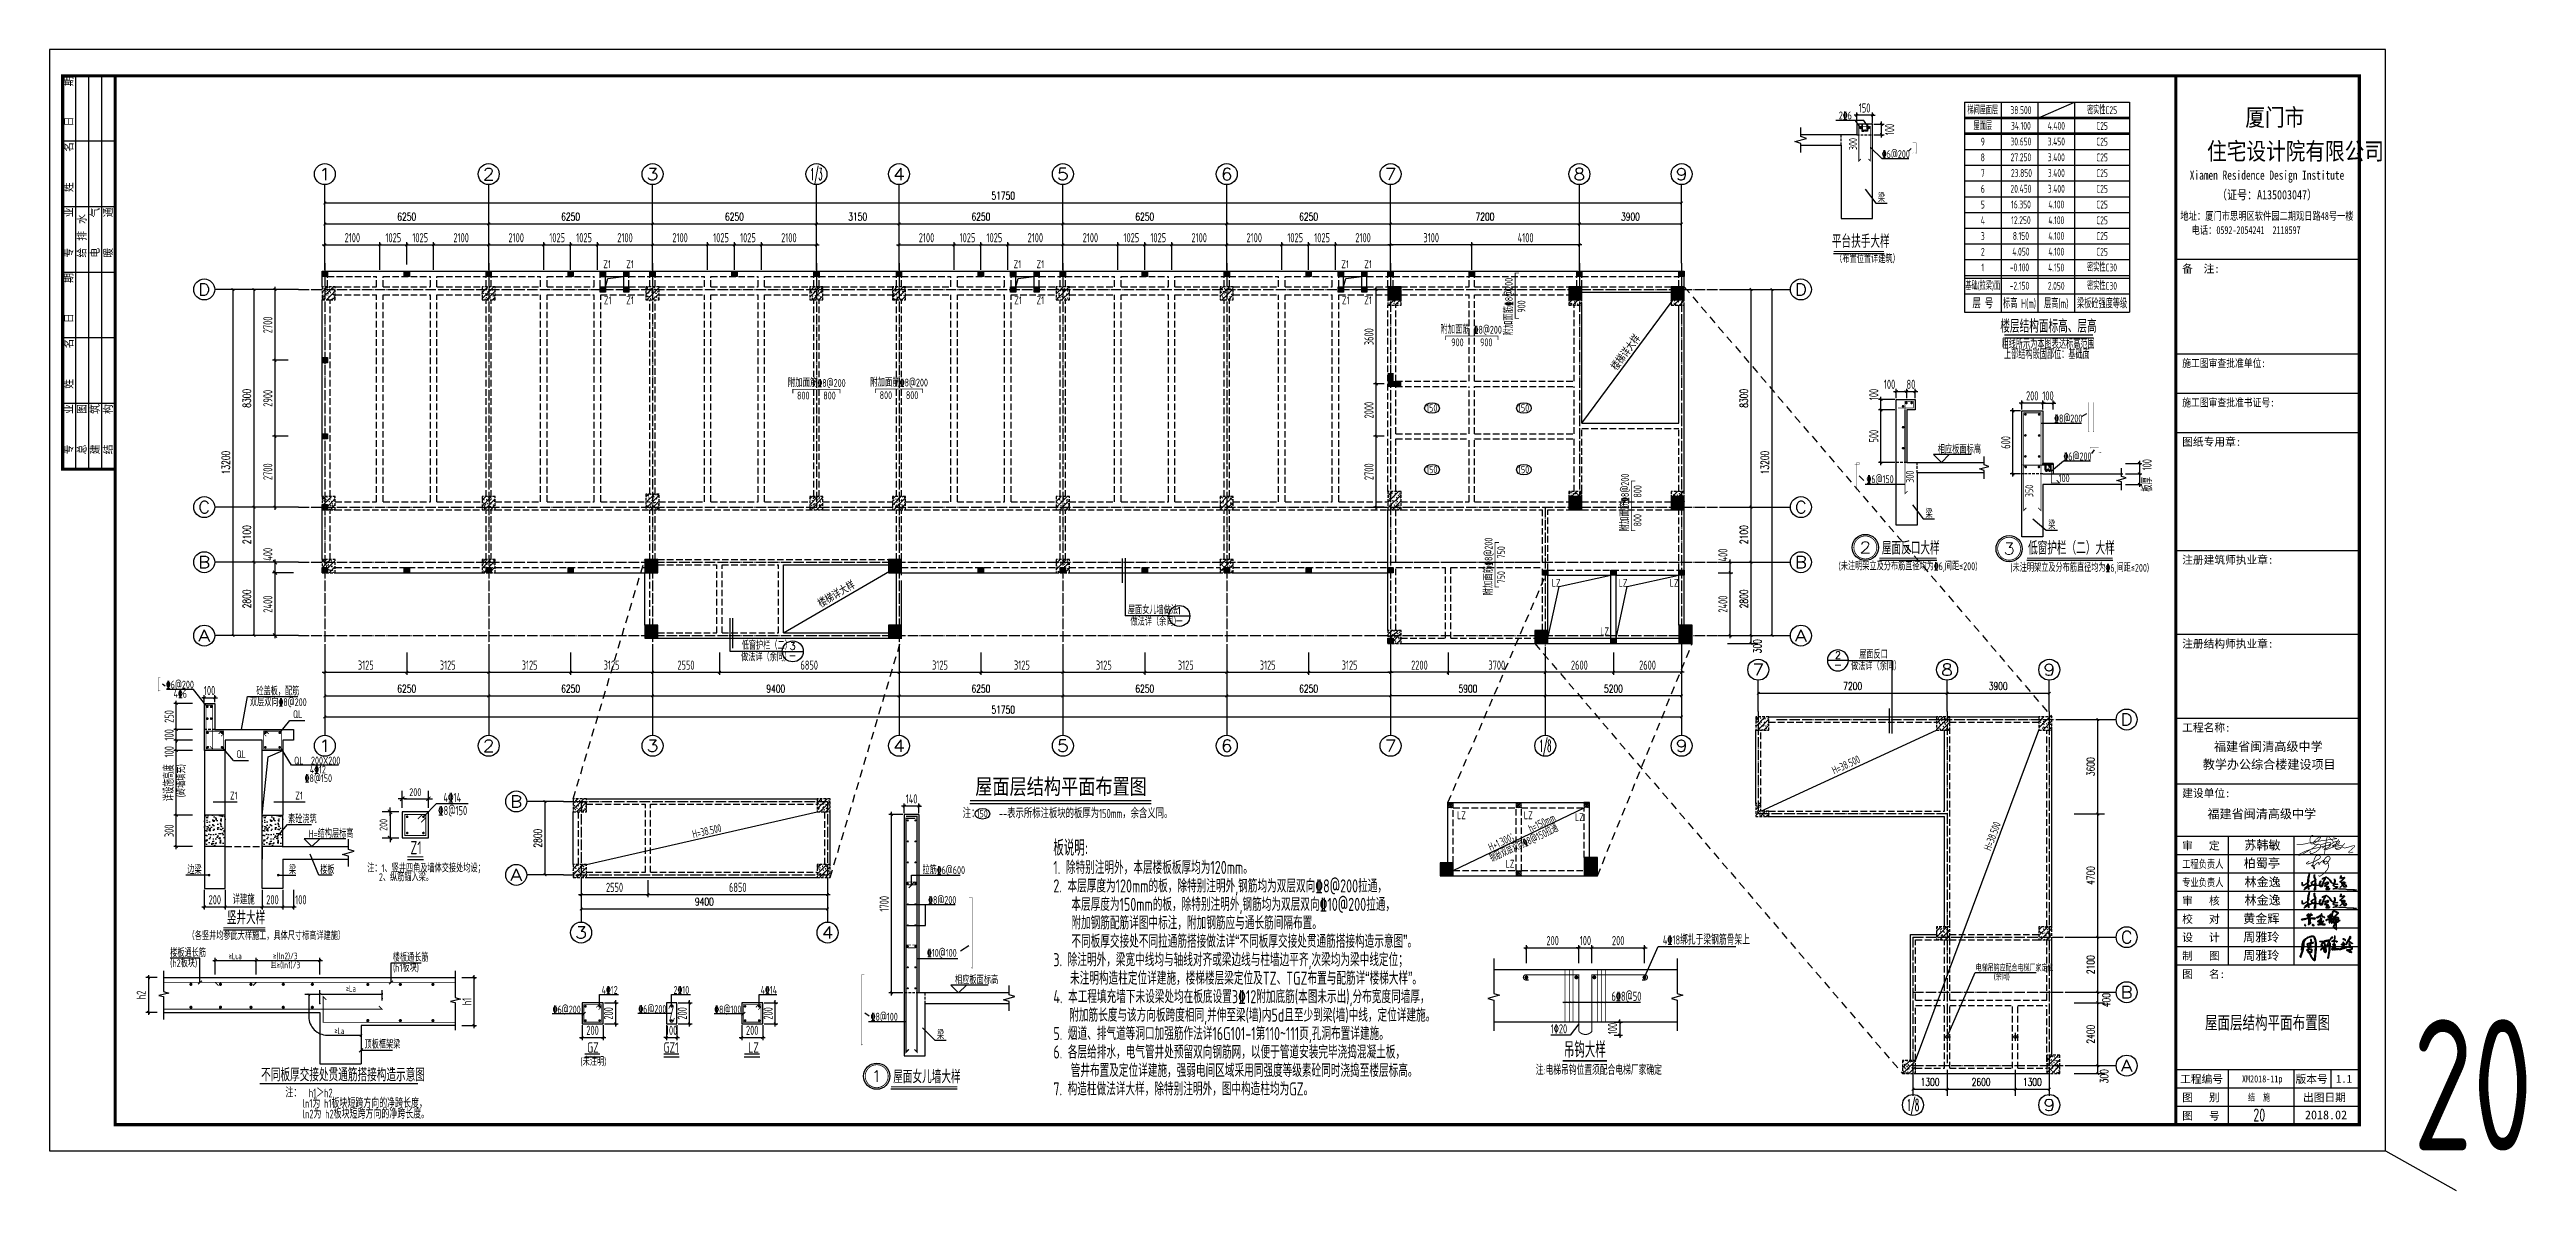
# Model space of a CAD drawing. Extents: x 139600 to 234074, y -135459 to 284050.
# Drawn here: x 139600 to 234074, y 240541 to 284050 of the extents above; entities that cross this region are included whole.
import ezdxf
from ezdxf.enums import TextEntityAlignment as Align

# ---------------------------------------------------------------- set-up
doc = ezdxf.new("R2010")
doc.units = 0
doc.header["$LTSCALE"] = 100
for name, pattern in [('3', [5, 3, -2]), ('CONTINOUS', [0]), ('DASHED', [0.75, 0.5, -0.25]), ('DASHEDX2', [1.5, 1, -0.5]), ('DOTE', [2.42, 2, -0.2, 0.02, -0.2]), ('HIDDEN', [7, 5, -2])]:
    doc.linetypes.add(name, pattern=pattern)
doc.layers.get('0').update_dxf_attribs({"linetype": 'CONTINUOUS'})
doc.layers.get('Defpoints').update_dxf_attribs({"linetype": 'CONTINUOUS'})
for name, color, linetype in [('AXIS', 3, 'CONTINUOUS'), ('AXIS_TEXT', 7, 'CONTINUOUS'), ('BEAM', 4, 'DASHED'), ('BEAM_CON', 4, 'CONTINUOUS'), ('B挑板&檐线', 6, 'CONTINUOUS'), ('B板筋标注', 7, 'CONTINUOUS'), ('B板细部尺寸标注', 9, 'CONTINUOUS'), ('COLU', 7, 'CONTINUOUS'), ('C层高表', 2, 'CONTINUOUS'), ('DIM', 3, 'CONTINUOUS'), ('DOTE', 8, 'DOTE'), ('D大样&索引', 7, 'CONTINUOUS'), ('D洞口边线', 6, 'CONTINUOUS'), ('FSK_FREIN', 2, 'CONTINUOUS'), ('FSK_FTEXT', 4, 'CONTINUOUS'), ('GZ', 2, 'CONTINUOUS'), ('JJHATCH2', 42, 'CONTINUOUS'), ('JJ金属', 62, 'CONTINUOUS'), ('REIN', 1, 'CONTINUOUS'), ('S审图修改', 2, 'CONTINUOUS'), ('S说明&图名', 4, 'CONTINUOUS'), ('TEXT', 7, 'CONTINUOUS'), ('THIN', 7, 'CONTINUOUS'), ('T模板通用标注', 7, 'CONTINUOUS'), ('图层2', 5, 'CONTINUOUS'), ('图框', 7, 'CONTINUOUS'), ('断面配筋', 1, 'CONTINUOUS'), ('柱平法表', 7, 'CONTINUOUS')]:
    doc.layers.add(name, color=color, linetype=linetype)
doc.styles.add('_TCH_AXIS', font='COMPLEX', dxfattribs={"bigfont": 'GBCBIG'})
doc.styles.add('_TCH_DIM', font='tssdeng.shx', dxfattribs={"width": 0.7, "bigfont": '1.shx'})
doc.styles.add('_TCH_DIM_T3', font='simplex_.ttf', dxfattribs={"width": 0.705882, "bigfont": 'GBCBIG'})
doc.styles.add('AQY', font='tssdeng.shx', dxfattribs={"width": 0.55, "bigfont": 'ahzdx.shx'})
doc.styles.add('BW_Rein', font='Tssdeng.shx', dxfattribs={"width": 0.7, "bigfont": 'hztxt.shx'})
doc.styles.add('COMP', font='COMPLEX', dxfattribs={"bigfont": 'hztxt'})
doc.styles.add('COMPLEX', font='COMPLEX')
doc.styles.add('HZ', font='tssdeng.shx', dxfattribs={"width": 0.7, "height": 5, "bigfont": '1.shx'})
doc.styles.add('HZTXT', font='TXT', dxfattribs={"bigfont": 'HZTXT'})
doc.styles.add('STK', font='simhei.ttf')
doc.styles.add('tssd', font='tssdeng.shx', dxfattribs={"width": 0.7, "bigfont": '1.shx'})
doc.styles.add('TSSD_Dimension', font='tssdeng.shx', dxfattribs={"width": 0.62, "bigfont": '1.shx'})
doc.styles.add('TSSD_Norm', font='Tssdeng.shx', dxfattribs={"bigfont": '1.shx'})
doc.styles.add('TSSD_Rein', font='Tssdeng.shx', dxfattribs={"width": 0.7, "bigfont": '1.shx'})
doc.styles.add('图框字型一', font='simsun.ttc')
doc.styles.add('黑体', font='simhei_1.ttf', dxfattribs={"width": 0.7})
doc.dimstyles.new('20', dxfattribs={"dimscale": 100, "dimtxt": 3, "dimasz": 0.8, "dimexe": 3, "dimexo": 0, "dimgap": 1, "dimtad": 1, "dimdec": 0, "dimlfac": 0.2, "dimzin": 0, "dimdsep": 46, "dimtxsty": 'TSSD_Rein', "dimblk": 'TICK1', "dimcen": 2, "dimdle": 200, "dimclrd": 256, "dimclre": 256, "dimclrt": 7, "dimadec": 0, "dimazin": 0, "dimtfac": 1, "dimtdec": 0, "dimtix": 1, "dimtmove": 2, "dimatfit": 3, "dimldrblk": 'TICK1', "dimfxl": 1, "dimtolj": 1, "dimtzin": 0, "dimarcsym": 0})
doc.dimstyles.new('_TCH_ARCH&&100', dxfattribs={"dimtxt": 297.5, "dimasz": 100, "dimexe": 250, "dimexo": 300, "dimgap": 126.25, "dimtad": 1, "dimdec": 0, "dimzin": 0, "dimdsep": 46, "dimtxsty": '_TCH_DIM_T3', "dimblk": 'ARCHTICK', "dimcen": 0.09, "dimclrt": 7, "dimazin": 2, "dimtfac": 1, "dimtdec": 0, "dimtix": 1, "dimtmove": 2, "dimatfit": 3, "dimfxl": 1, "dimtolj": 1, "dimtzin": 0, "dimarcsym": 0})
doc.dimstyles.new('TSSD_100_100', dxfattribs={"dimtxt": 350, "dimasz": 100, "dimexe": 100, "dimexo": 250, "dimgap": 100, "dimtad": 1, "dimdec": 0, "dimzin": 0, "dimdsep": 46, "dimtxsty": 'TSSD_Dimension', "dimblk": 'ARCHTICK', "dimblk1": 'ARCHTICK', "dimblk2": 'ARCHTICK', "dimcen": 0, "dimdle": 100, "dimclrt": 7, "dimadec": 0, "dimazin": 0, "dimtfac": 1, "dimtdec": 0, "dimtix": 1, "dimtmove": 2, "dimatfit": 3, "dimfxl": 1, "dimtolj": 1, "dimtzin": 0, "dimarcsym": 0})
doc.dimstyles.new('TSSD_100_100$0', dxfattribs={"dimtxt": 350, "dimasz": 150, "dimexe": 100, "dimexo": 50, "dimgap": 100, "dimtad": 1, "dimdec": 0, "dimzin": 0, "dimdsep": 46, "dimtxsty": 'TSSD_Rein', "dimblk": 'OBLIQUE', "dimcen": 0, "dimdle": 100, "dimclrt": 7, "dimadec": 0, "dimazin": 0, "dimtfac": 1, "dimtdec": 0, "dimtix": 1, "dimtmove": 2, "dimatfit": 3, "dimfxl": 250, "dimtolj": 1, "dimtzin": 0, "dimarcsym": 0})
doc.dimstyles.new('TSSD_25_100', dxfattribs={"dimtxt": 350, "dimasz": 100, "dimexe": 100, "dimexo": 50, "dimgap": 100, "dimtad": 1, "dimdec": 0, "dimlfac": 0.25, "dimzin": 0, "dimdsep": 46, "dimtxsty": 'TSSD_Dimension', "dimblk": 'ARCHTICK', "dimcen": 0, "dimdle": 100, "dimclrt": 7, "dimadec": 0, "dimazin": 0, "dimtfac": 1, "dimtdec": 0, "dimtix": 1, "dimtmove": 2, "dimatfit": 3, "dimfxl": 1, "dimtolj": 1, "dimtzin": 0, "dimarcsym": 0})
pattern_1 = [(50, (151475, 3275), (143.452037, -12.550427), [15, -165]), (355, (151475, 3275), (-27.75027, 150.43843), [12, -132]), (100.4514, (151486.95, 3273.95), (115.70188, 137.88791), [12.74804, -140.22842]), (46.1842, (151475, 3315), (213.44821, -33.1038), [22.5, -247.5]), (96.6356, (151492.79, 3312.24), (186.93254, 194.82357), [19.12206, -210.3426]), (351.1842, (151475, 3315), (186.93239, 194.82372), [18, -198]), (21, (151495, 3305), (119.38141, -80.52378), [15, -165]), (326, (151495, 3305), (48.66307, 145.03001), [12, -132]), (71.4514, (151504.95, 3298.29), (168.044526, 64.5061), [12.74804, -140.22842]), (45, (151475, 3275), (-113.13708, 113.13708), [])]
pattern_2 = [(50, (149075, 125), (143.452037, -12.550427), [15, -165]), (355, (149075, 125), (-27.75027, 150.43843), [12, -132]), (100.4514, (149086.95, 123.95), (115.701876, 137.88791), [12.74804, -140.22842]), (46.1842, (149075, 165), (213.44821, -33.1038), [22.5, -247.5]), (96.6356, (149092.79, 162.24), (186.93254, 194.82357), [19.12206, -210.3426]), (351.1842, (149075, 165), (186.93239, 194.82372), [18, -198]), (21, (149095, 155), (119.38141, -80.52378), [15, -165]), (326, (149095, 155), (48.66307, 145.03001), [12, -132]), (71.4514, (149104.95, 148.29), (168.044526, 64.5061), [12.74804, -140.22842]), (45, (149075, 125), (-113.137085, 113.137085), [])]
pattern_3 = [(50, (87225, -100), (143.452037, -12.550427), [15, -165]), (355, (87225, -100), (-27.75027, 150.43843), [12, -132]), (100.4514, (87236.95, -101.05), (115.701876, 137.88791), [12.74804, -140.22842]), (46.1842, (87225, -60), (213.44821, -33.1038), [22.5, -247.5]), (96.6356, (87242.79, -62.76), (186.93254, 194.82357), [19.12206, -210.3426]), (351.1842, (87225, -60), (186.93239, 194.82372), [18, -198]), (21, (87245, -70), (119.38141, -80.52378), [15, -165]), (326, (87245, -70), (48.66307, 145.03001), [12, -132]), (71.4514, (87254.95, -76.71), (168.044526, 64.5061), [12.74804, -140.22842]), (45, (87225, -100), (-113.137085, 113.137085), [])]
pattern_4 = [(50, (87225, 0), (143.452037, -12.550427), [15, -165]), (355, (87225, 0), (-27.75027, 150.43843), [12, -132]), (100.4514, (87236.95, -1.05), (115.701876, 137.88791), [12.74804, -140.22842]), (46.1842, (87225, 40), (213.44821, -33.1038), [22.5, -247.5]), (96.6356, (87242.79, 37.24), (186.93254, 194.82357), [19.12206, -210.3426]), (351.1842, (87225, 40), (186.93239, 194.82372), [18, -198]), (21, (87245, 30), (119.38141, -80.52378), [15, -165]), (326, (87245, 30), (48.66307, 145.03001), [12, -132]), (71.4514, (87254.95, 23.29), (168.044526, 64.5061), [12.74804, -140.22842]), (45, (87225, 0), (-113.137085, 113.137085), [])]

msp = doc.modelspace()

# ---------------------------------------------------------------- texts
at = {"layer": 'B板筋标注', "color": 2, "linetype": 'CONTINOUS', "ltscale": 5, "style": 'TSSD_Rein', "width": 0.7}
for p in [(192108.8, 270245.2), (195608.8, 270245.2), (192108.8, 267894.4), (195608.8, 267894.4), (174959, 254773.2)]:
    msp.add_text('150', height=275, dxfattribs=at).set_placement(p)
at = {"layer": 'B板筋标注', "style": 'TSSD_Rein', "oblique": 360, "width": 0.6}
for s, rotation, p in [('H=38.500', 24.829347, (207671.7, 256404.2)), ('H=38.500', 12.804266, (164154.2, 253977.4)), ('H+1.300；    h=150mm', 25.083594, (194562.8, 253479.9)), ('钢筋双层双向%%1328@150拉通', 25.083594, (194612.2, 253051)), ('H=38.500', 69.543686, (213643, 253474.8))]:
    msp.add_text(s, height=300, rotation=rotation, dxfattribs=at).set_placement(p)
at = {"layer": 'B板筋标注', "style": 'TSSD_Rein', "width": 0.7}
for s, p in [('电梯吊钩应配合电梯厂家定位', (213068.5, 248896.8)), ('(余同)', (213758.4, 248562.1))]:
    msp.add_text(s, height=250, dxfattribs=at).set_placement(p)
at = {"layer": 'D大样&索引', "color": 6, "style": 'TSSD_Rein', "width": 0.7}
for s, p in [('屋面女儿墙做法', (180729.8, 262520.7)), ('做法详（余同）', (180828.5, 262078.8)), ('做法详（余同）', (165975.2, 260728.8)), ('低窗护栏（二）', (166001.4, 261170.7))]:
    msp.add_text(s, height=300, rotation=360, dxfattribs=at).set_placement(p)
at = {"layer": 'D大样&索引', "color": 6, "style": 'COMP'}
for s, p in [('1', (182687.1, 262513.7)), ('-', (182689.3, 262145.4)), ('-', (167939.6, 260816.4)), ('3', (167941.2, 261163.7))]:
    msp.add_text(s, height=275, rotation=360, dxfattribs=at).set_placement(p, align=Align.CENTER)
for s, p in [('2', (207817.4, 260818.3)), ('-', (207815.2, 260450))]:
    msp.add_text(s, height=275, dxfattribs=at).set_placement(p, align=Align.CENTER)
at = {"layer": 'D大样&索引', "color": 6, "style": 'TSSD_Rein', "width": 0.7}
for s, p in [('屋面反口', (208622.9, 260825.3)), ('做法详（余同）', (208311.8, 260383.4))]:
    msp.add_text(s, height=300, dxfattribs=at).set_placement(p)
at = {"layer": 'D大样&索引', "style": 'TSSD_Rein', "width": 0.7}
for s, p in [('%%1326@200', (158795.1, 247590.5)), ('4%%13212', (160656.8, 248336.9)), ('%%1326@200', (162062.6, 247608.8)), ('2%%13210', (163400.5, 248336.9)), ('%%1328@100', (164956.9, 247590.5)), ('4%%13214', (166723.2, 248336.9)), ('(未注明)', (159851.2, 245600))]:
    msp.add_text(s, height=300, dxfattribs=at).set_placement(p, align=Align.TOP_LEFT)
for s, p in [('GZ', (160108.6, 245793.3)), ('GZ1', (163021.7, 245793.3)), ('LZ', (166252.6, 245793.3))]:
    msp.add_text(s, height=400, dxfattribs=at).set_placement(p)
at = {"layer": 'FSK_FTEXT', "style": 'BW_Rein', "width": 0.7}
for p in [(195410, 275345), (194638.9, 265437.9)]:
    msp.add_text('附加面筋%%1328@200', height=300, rotation=90, dxfattribs=at).set_placement(p, align=Align.RIGHT)
for s, p in [('900', (195590, 274250)), ('750', (194818.9, 264875)), ('750', (194818.9, 263925))]:
    msp.add_text(s, height=300, rotation=90, dxfattribs=at).set_placement(p, align=Align.TOP_CENTER)
msp.add_text('附加面筋 %%1328@200', height=300, dxfattribs=at).set_placement((194995, 273215), align=Align.RIGHT)
for p in [(193300, 273035), (194400, 273035)]:
    msp.add_text('900', height=300, dxfattribs=at).set_placement(p, align=Align.TOP_CENTER)
at = {"layer": 'GZ', "color": 2, "style": '_TCH_DIM', "width": 0.705882}
for s, p in [('Z1', (160719.9, 275712.1)), ('Z1', (161594.9, 275712.1)), ('Z1', (176369.9, 275712.1)), ('Z1', (177244.9, 275712.1)), ('Z1', (188869.9, 275712.1)), ('Z1', (189744.9, 275712.1)), ('Z1', (160744.9, 274337.1)), ('Z1', (161594.9, 274337.1)), ('Z1', (176394.9, 274337.1)), ('Z1', (177244.9, 274337.1)), ('Z1', (188894.9, 274337.1)), ('Z1', (189744.9, 274337.1)), ('LZ', (196894.9, 263562.1)), ('LZ', (199444.9, 263562.1)), ('LZ', (201394.9, 263562.1)), ('LZ', (198744.9, 261712.1)), ('LZ', (193282.4, 254699.6)), ('LZ', (195832.4, 254699.6)), ('LZ', (197782.4, 254624.6)), ('LZ', (195132.4, 252849.6))]:
    msp.add_text(s, height=300, dxfattribs=at).set_placement(p)
at = {"layer": 'S审图修改', "style": 'BW_Rein', "width": 0.7}
for p in [(169965.6, 271184.8), (173105.2, 271198.2)]:
    msp.add_text('附加面筋%%1328@200', height=300, dxfattribs=at).set_placement(p, align=Align.RIGHT)
for p in [(168350, 271004.8), (169350, 271004.8), (171500, 271018.2), (172500, 271018.2)]:
    msp.add_text('800', height=300, dxfattribs=at).set_placement(p, align=Align.TOP_CENTER)
msp.add_text('附加面筋%%1328@200', height=300, rotation=90, dxfattribs=at).set_placement((199840.4, 267876.5), align=Align.RIGHT)
for p in [(200020.4, 267200), (200020.4, 266100)]:
    msp.add_text('800', height=300, rotation=90, dxfattribs=at).set_placement(p, align=Align.TOP_CENTER)
at = {"layer": 'S说明&图名', "color": 7, "linetype": 'Continuous', "style": 'STK', "width": 0.8}
msp.add_text('屋面层结构平面布置图', height=600, dxfattribs=at).set_placement((178180.8, 255646.1), align=Align.CENTER)
at = {"layer": 'S说明&图名', "color": 3, "style": 'tssd', "width": 0.7}
msp.add_text('注：     --表示所标注板块的板厚为150mm，余含义同。', height=350, dxfattribs=at).set_placement((174428, 254741.3))
at = {"layer": 'S说明&图名', "style": 'TSSD_Rein', "width": 0.7}
for s, height, p in [('板说明:', 600, (177887.5, 253304.5)), ('1. 除特别注明外，本层楼板板厚均为120mm。', 500, (177887.5, 252608.4)), ('   附加钢筋配筋详图中标注，附加钢筋应与通长筋间隔布置。', 500, (177937.5, 250496.8)), ('3. 除注明外，梁宽中线均与轴线对齐或梁边线与柱墙边平齐,次梁均为梁中线定位；', 500, (177887.5, 249089.1)), ('   不同板厚交接处不同拉通筋搭接做法详“不同板厚交接处贯通筋搭接构造示意图”。', 500, (177937.5, 249793)), ('   未注明构造柱定位详建施，楼梯楼层梁定位及TZ、TGZ布置与配筋详“楼梯大样”。', 500, (177887.5, 248385.3)), ('4. 本工程填充墙下未设梁处均在板底设置3%%13212附加底筋(本图未示出),分布宽度同墙厚，', 500, (177887.5, 247681.4)), ('附加筋长度与该方向板跨度相同,并伸至梁(墙)内5d且至少到梁(墙)中线，定位详建施。', 500, (178492.9, 246977.6)), ('5. 烟道、排气道等洞口加强筋作法详16G101-1第110~111页,孔洞布置详建施。', 500, (177887.5, 246273.8)), ('6. 各层给排水，电气管井处预留双向钢筋网，以便于管道安装完毕浇捣混凝土板，', 500, (177887.5, 245569.9)), ('7. 构造柱做法详大样，除特别注明外，图中构造柱均为GZ。', 500, (177887.5, 244162.2)), ('   管井布置及定位详建施，强弱电间区域采用同强度等级素砼同时浇捣至楼层标高。', 500, (177911.2, 244866.1))]:
    msp.add_text(s, height=height, dxfattribs=at).set_placement(p)
at = {"layer": 'S说明&图名', "color": 6, "style": 'TSSD_Rein', "width": 0.7}
for s, p in [('2. 本层厚度为120mm的板，除特别注明外,钢筋均为双层双向%%1328@200拉通，', (177887.5, 251904.5)), ('   本层厚度为150mm的板，除特别注明外,钢筋均为双层双向%%13210@200拉通，', (177937.5, 251200.7))]:
    msp.add_text(s, height=500, dxfattribs=at).set_placement(p)
at = {"layer": 'T模板通用标注', "style": 'TSSD_Rein', "width": 0.8}
for rotation, p in [(53.498557, (199389.5, 271778.3)), (30.318893, (169025.5, 262749.5))]:
    msp.add_text('楼梯详大样', height=300, rotation=rotation, dxfattribs=at).set_placement(p)
at = {"layer": '图框', "color": 1, "lineweight": 0, "style": '黑体', "width": 0.7}
msp.add_text('屋面层结构平面布置图', height=500, dxfattribs=at).set_placement((224200, 246950), align=Align.MIDDLE)
at = {"layer": '图框', "color": 1, "style": 'TSSD_Rein', "width": 0.7}
for height, p in [(5000, (232029.2, 244565.9)), (500, (223882.9, 243417.2))]:
    msp.add_text('20', height=height, dxfattribs=at).set_placement(p, align=Align.MIDDLE)

# ---------------------------------------------------------------- blocks, each defined once
blk = doc.blocks.new('_AXISO')
blk.add_circle((0, 0), 0.5)
at = {"layer": 'AXIS_TEXT', "style": 'COMPLEX', "width": 1.041667}
blk.add_attdef('A', text='', height=0.56, dxfattribs=at).set_placement((-0.25, -0.28), (0.25, -0.28), align=Align.FIT)
blk = doc.blocks.new('_ArchTick')
at = {"color": 0, "linetype": 'ByBlock', "const_width": 0.4}
blk.add_lwpolyline([(-0.5, -0.5), (0.5, 0.5)], dxfattribs=at)
blk = doc.blocks.new('*D405')
at = {"layer": 'AXIS', "color": 0, "lineweight": -2}
for p, q in [((148800, 264500), (147150, 264500)), ((147400, 261700), (147400, 264500)), ((148800, 261700), (147150, 261700))]:
    blk.add_line(p, q, dxfattribs=at)
at = {"layer": 'Defpoints', "color": 0}
for p in [(147400, 264500), (149100, 264500), (149100, 261700)]:
    blk.add_point(p, dxfattribs=at)
at = {"layer": 'AXIS', "color": 0, "lineweight": -2, "xscale": 100, "yscale": 100, "zscale": 100}
for p, rotation in [((147400, 264500), 90), ((147400, 261700), 270)]:
    blk.add_blockref('_ArchTick', p, dxfattribs=dict(at, rotation=rotation))
at = {"layer": 'AXIS', "color": 7, "insert": (147125, 263100), "char_height": 297.5, "attachment_point": 5, "rotation": 90, "style": '_TCH_DIM_T3'}
blk.add_mtext('\\A1;2800', dxfattribs=at)
blk = doc.blocks.new('*D406')
at = {"layer": 'AXIS', "color": 0, "lineweight": -2}
for p, q in [((148800, 266600), (147150, 266600)), ((147400, 264500), (147400, 266600)), ((148800, 264500), (147150, 264500))]:
    blk.add_line(p, q, dxfattribs=at)
at = {"layer": 'Defpoints', "color": 0}
for p in [(147400, 266600), (149100, 266600), (149100, 264500)]:
    blk.add_point(p, dxfattribs=at)
at = {"layer": 'AXIS', "color": 0, "lineweight": -2, "xscale": 100, "yscale": 100, "zscale": 100}
for p, rotation in [((147400, 266600), 90), ((147400, 264500), 270)]:
    blk.add_blockref('_ArchTick', p, dxfattribs=dict(at, rotation=rotation))
at = {"layer": 'AXIS', "color": 7, "insert": (147125, 265550), "char_height": 297.5, "attachment_point": 5, "rotation": 90, "style": '_TCH_DIM_T3'}
blk.add_mtext('\\A1;2100', dxfattribs=at)
blk = doc.blocks.new('*D407')
at = {"layer": 'AXIS', "color": 0, "lineweight": -2}
for p, q in [((148800, 274900), (147150, 274900)), ((147400, 266600), (147400, 274900)), ((148800, 266600), (147150, 266600))]:
    blk.add_line(p, q, dxfattribs=at)
at = {"layer": 'Defpoints', "color": 0}
for p in [(147400, 274900), (149100, 274900), (149100, 266600)]:
    blk.add_point(p, dxfattribs=at)
at = {"layer": 'AXIS', "color": 0, "lineweight": -2, "xscale": 100, "yscale": 100, "zscale": 100}
for p, rotation in [((147400, 274900), 90), ((147400, 266600), 270)]:
    blk.add_blockref('_ArchTick', p, dxfattribs=dict(at, rotation=rotation))
at = {"layer": 'AXIS', "color": 7, "insert": (147125, 270750), "char_height": 297.5, "attachment_point": 5, "rotation": 90, "style": '_TCH_DIM_T3'}
blk.add_mtext('\\A1;8300', dxfattribs=at)
blk = doc.blocks.new('*D408')
at = {"layer": 'AXIS', "color": 0, "lineweight": -2}
for p, q in [((150100, 276200), (150100, 277650)), ((150100, 277400), (156350, 277400)), ((156350, 276200), (156350, 277650))]:
    blk.add_line(p, q, dxfattribs=at)
at = {"layer": 'Defpoints', "color": 0}
for p in [(156350, 277400), (150100, 275900), (156350, 275900)]:
    blk.add_point(p, dxfattribs=at)
at = {"layer": 'AXIS', "color": 0, "lineweight": -2, "xscale": 100, "yscale": 100, "zscale": 100, "rotation": 180}
blk.add_blockref('_ArchTick', (150100, 277400), dxfattribs=at)
at = {"layer": 'AXIS', "color": 0, "lineweight": -2, "xscale": 100, "yscale": 100, "zscale": 100}
blk.add_blockref('_ArchTick', (156350, 277400), dxfattribs=at)
at = {"layer": 'AXIS', "color": 7, "insert": (153225, 277675), "char_height": 297.5, "attachment_point": 5, "style": '_TCH_DIM_T3'}
blk.add_mtext('\\A1;6250', dxfattribs=at)
blk = doc.blocks.new('*D409')
at = {"layer": 'AXIS', "color": 0, "lineweight": -2}
for p, q in [((156350, 276200), (156350, 277650)), ((156350, 277400), (162600, 277400)), ((162600, 276200), (162600, 277650))]:
    blk.add_line(p, q, dxfattribs=at)
at = {"layer": 'Defpoints', "color": 0}
for p in [(162600, 277400), (156350, 275900), (162600, 275900)]:
    blk.add_point(p, dxfattribs=at)
at = {"layer": 'AXIS', "color": 0, "lineweight": -2, "xscale": 100, "yscale": 100, "zscale": 100, "rotation": 180}
blk.add_blockref('_ArchTick', (156350, 277400), dxfattribs=at)
at = {"layer": 'AXIS', "color": 0, "lineweight": -2, "xscale": 100, "yscale": 100, "zscale": 100}
blk.add_blockref('_ArchTick', (162600, 277400), dxfattribs=at)
at = {"layer": 'AXIS', "color": 7, "insert": (159475, 277675), "char_height": 297.5, "attachment_point": 5, "style": '_TCH_DIM_T3'}
blk.add_mtext('\\A1;6250', dxfattribs=at)
blk = doc.blocks.new('*D410')
at = {"layer": 'AXIS', "color": 0, "lineweight": -2}
for p, q in [((162600, 276200), (162600, 277650)), ((162600, 277400), (168850, 277400)), ((168850, 276200), (168850, 277650))]:
    blk.add_line(p, q, dxfattribs=at)
at = {"layer": 'Defpoints', "color": 0}
for p in [(168850, 277400), (162600, 275900), (168850, 275900)]:
    blk.add_point(p, dxfattribs=at)
at = {"layer": 'AXIS', "color": 0, "lineweight": -2, "xscale": 100, "yscale": 100, "zscale": 100, "rotation": 180}
blk.add_blockref('_ArchTick', (162600, 277400), dxfattribs=at)
at = {"layer": 'AXIS', "color": 0, "lineweight": -2, "xscale": 100, "yscale": 100, "zscale": 100}
blk.add_blockref('_ArchTick', (168850, 277400), dxfattribs=at)
at = {"layer": 'AXIS', "color": 7, "insert": (165725, 277675), "char_height": 297.5, "attachment_point": 5, "style": '_TCH_DIM_T3'}
blk.add_mtext('\\A1;6250', dxfattribs=at)
blk = doc.blocks.new('*D411')
at = {"layer": 'AXIS', "color": 0, "lineweight": -2}
for p, q in [((168850, 276200), (168850, 277650)), ((168850, 277400), (172000, 277400)), ((172000, 276200), (172000, 277650))]:
    blk.add_line(p, q, dxfattribs=at)
at = {"layer": 'Defpoints', "color": 0}
for p in [(172000, 277400), (168850, 275900), (172000, 275900)]:
    blk.add_point(p, dxfattribs=at)
at = {"layer": 'AXIS', "color": 0, "lineweight": -2, "xscale": 100, "yscale": 100, "zscale": 100, "rotation": 180}
blk.add_blockref('_ArchTick', (168850, 277400), dxfattribs=at)
at = {"layer": 'AXIS', "color": 0, "lineweight": -2, "xscale": 100, "yscale": 100, "zscale": 100}
blk.add_blockref('_ArchTick', (172000, 277400), dxfattribs=at)
at = {"layer": 'AXIS', "color": 7, "insert": (170425, 277675), "char_height": 297.5, "attachment_point": 5, "style": '_TCH_DIM_T3'}
blk.add_mtext('\\A1;3150', dxfattribs=at)
blk = doc.blocks.new('*D412')
at = {"layer": 'AXIS', "color": 0, "lineweight": -2}
for p, q in [((172000, 276200), (172000, 277650)), ((172000, 277400), (178250, 277400)), ((178250, 276200), (178250, 277650))]:
    blk.add_line(p, q, dxfattribs=at)
at = {"layer": 'Defpoints', "color": 0}
for p in [(178250, 277400), (172000, 275900), (178250, 275900)]:
    blk.add_point(p, dxfattribs=at)
at = {"layer": 'AXIS', "color": 0, "lineweight": -2, "xscale": 100, "yscale": 100, "zscale": 100, "rotation": 180}
blk.add_blockref('_ArchTick', (172000, 277400), dxfattribs=at)
at = {"layer": 'AXIS', "color": 0, "lineweight": -2, "xscale": 100, "yscale": 100, "zscale": 100}
blk.add_blockref('_ArchTick', (178250, 277400), dxfattribs=at)
at = {"layer": 'AXIS', "color": 7, "insert": (175125, 277675), "char_height": 297.5, "attachment_point": 5, "style": '_TCH_DIM_T3'}
blk.add_mtext('\\A1;6250', dxfattribs=at)
blk = doc.blocks.new('*D413')
at = {"layer": 'AXIS', "color": 0, "lineweight": -2}
for p, q in [((178250, 276200), (178250, 277650)), ((178250, 277400), (184500, 277400)), ((184500, 276200), (184500, 277650))]:
    blk.add_line(p, q, dxfattribs=at)
at = {"layer": 'Defpoints', "color": 0}
for p in [(184500, 277400), (178250, 275900), (184500, 275900)]:
    blk.add_point(p, dxfattribs=at)
at = {"layer": 'AXIS', "color": 0, "lineweight": -2, "xscale": 100, "yscale": 100, "zscale": 100, "rotation": 180}
blk.add_blockref('_ArchTick', (178250, 277400), dxfattribs=at)
at = {"layer": 'AXIS', "color": 0, "lineweight": -2, "xscale": 100, "yscale": 100, "zscale": 100}
blk.add_blockref('_ArchTick', (184500, 277400), dxfattribs=at)
at = {"layer": 'AXIS', "color": 7, "insert": (181375, 277675), "char_height": 297.5, "attachment_point": 5, "style": '_TCH_DIM_T3'}
blk.add_mtext('\\A1;6250', dxfattribs=at)
blk = doc.blocks.new('*D414')
at = {"layer": 'AXIS', "color": 0, "lineweight": -2}
for p, q in [((184500, 276200), (184500, 277650)), ((184500, 277400), (190750, 277400)), ((190750, 276200), (190750, 277650))]:
    blk.add_line(p, q, dxfattribs=at)
at = {"layer": 'Defpoints', "color": 0}
for p in [(190750, 277400), (184500, 275900), (190750, 275900)]:
    blk.add_point(p, dxfattribs=at)
at = {"layer": 'AXIS', "color": 0, "lineweight": -2, "xscale": 100, "yscale": 100, "zscale": 100, "rotation": 180}
blk.add_blockref('_ArchTick', (184500, 277400), dxfattribs=at)
at = {"layer": 'AXIS', "color": 0, "lineweight": -2, "xscale": 100, "yscale": 100, "zscale": 100}
blk.add_blockref('_ArchTick', (190750, 277400), dxfattribs=at)
at = {"layer": 'AXIS', "color": 7, "insert": (187625, 277675), "char_height": 297.5, "attachment_point": 5, "style": '_TCH_DIM_T3'}
blk.add_mtext('\\A1;6250', dxfattribs=at)
blk = doc.blocks.new('*D415')
at = {"layer": 'AXIS', "color": 0, "lineweight": -2}
for p, q in [((150100, 260100), (150100, 259150)), ((156350, 260100), (156350, 259150)), ((150100, 259400), (156350, 259400))]:
    blk.add_line(p, q, dxfattribs=at)
at = {"layer": 'Defpoints', "color": 0}
for p in [(150100, 260400), (156350, 260400), (156350, 259400)]:
    blk.add_point(p, dxfattribs=at)
at = {"layer": 'AXIS', "color": 0, "lineweight": -2, "xscale": 100, "yscale": 100, "zscale": 100, "rotation": 180}
blk.add_blockref('_ArchTick', (150100, 259400), dxfattribs=at)
at = {"layer": 'AXIS', "color": 0, "lineweight": -2, "xscale": 100, "yscale": 100, "zscale": 100}
blk.add_blockref('_ArchTick', (156350, 259400), dxfattribs=at)
at = {"layer": 'AXIS', "color": 7, "insert": (153225, 259675), "char_height": 297.5, "attachment_point": 5, "style": '_TCH_DIM_T3'}
blk.add_mtext('\\A1;6250', dxfattribs=at)
blk = doc.blocks.new('*D416')
at = {"layer": 'AXIS', "color": 0, "lineweight": -2}
for p, q in [((156350, 260100), (156350, 259150)), ((162600, 260100), (162600, 259150)), ((156350, 259400), (162600, 259400))]:
    blk.add_line(p, q, dxfattribs=at)
at = {"layer": 'Defpoints', "color": 0}
for p in [(156350, 260400), (162600, 260400), (162600, 259400)]:
    blk.add_point(p, dxfattribs=at)
at = {"layer": 'AXIS', "color": 0, "lineweight": -2, "xscale": 100, "yscale": 100, "zscale": 100, "rotation": 180}
blk.add_blockref('_ArchTick', (156350, 259400), dxfattribs=at)
at = {"layer": 'AXIS', "color": 0, "lineweight": -2, "xscale": 100, "yscale": 100, "zscale": 100}
blk.add_blockref('_ArchTick', (162600, 259400), dxfattribs=at)
at = {"layer": 'AXIS', "color": 7, "insert": (159475, 259675), "char_height": 297.5, "attachment_point": 5, "style": '_TCH_DIM_T3'}
blk.add_mtext('\\A1;6250', dxfattribs=at)
blk = doc.blocks.new('*D417')
at = {"layer": 'AXIS', "color": 0, "lineweight": -2}
for p, q in [((162600, 260100), (162600, 259150)), ((172000, 260100), (172000, 259150)), ((162600, 259400), (172000, 259400))]:
    blk.add_line(p, q, dxfattribs=at)
at = {"layer": 'Defpoints', "color": 0}
for p in [(162600, 260400), (172000, 260400), (172000, 259400)]:
    blk.add_point(p, dxfattribs=at)
at = {"layer": 'AXIS', "color": 0, "lineweight": -2, "xscale": 100, "yscale": 100, "zscale": 100, "rotation": 180}
blk.add_blockref('_ArchTick', (162600, 259400), dxfattribs=at)
at = {"layer": 'AXIS', "color": 0, "lineweight": -2, "xscale": 100, "yscale": 100, "zscale": 100}
blk.add_blockref('_ArchTick', (172000, 259400), dxfattribs=at)
at = {"layer": 'AXIS', "color": 7, "insert": (167300, 259675), "char_height": 297.5, "attachment_point": 5, "style": '_TCH_DIM_T3'}
blk.add_mtext('\\A1;9400', dxfattribs=at)
blk = doc.blocks.new('*D418')
at = {"layer": 'AXIS', "color": 0, "lineweight": -2}
for p, q in [((172000, 260100), (172000, 259150)), ((178250, 260100), (178250, 259150)), ((172000, 259400), (178250, 259400))]:
    blk.add_line(p, q, dxfattribs=at)
at = {"layer": 'Defpoints', "color": 0}
for p in [(172000, 260400), (178250, 260400), (178250, 259400)]:
    blk.add_point(p, dxfattribs=at)
at = {"layer": 'AXIS', "color": 0, "lineweight": -2, "xscale": 100, "yscale": 100, "zscale": 100, "rotation": 180}
blk.add_blockref('_ArchTick', (172000, 259400), dxfattribs=at)
at = {"layer": 'AXIS', "color": 0, "lineweight": -2, "xscale": 100, "yscale": 100, "zscale": 100}
blk.add_blockref('_ArchTick', (178250, 259400), dxfattribs=at)
at = {"layer": 'AXIS', "color": 7, "insert": (175125, 259675), "char_height": 297.5, "attachment_point": 5, "style": '_TCH_DIM_T3'}
blk.add_mtext('\\A1;6250', dxfattribs=at)
blk = doc.blocks.new('*D419')
at = {"layer": 'AXIS', "color": 0, "lineweight": -2}
for p, q in [((178250, 260100), (178250, 259150)), ((184500, 260100), (184500, 259150)), ((178250, 259400), (184500, 259400))]:
    blk.add_line(p, q, dxfattribs=at)
at = {"layer": 'Defpoints', "color": 0}
for p in [(178250, 260400), (184500, 260400), (184500, 259400)]:
    blk.add_point(p, dxfattribs=at)
at = {"layer": 'AXIS', "color": 0, "lineweight": -2, "xscale": 100, "yscale": 100, "zscale": 100, "rotation": 180}
blk.add_blockref('_ArchTick', (178250, 259400), dxfattribs=at)
at = {"layer": 'AXIS', "color": 0, "lineweight": -2, "xscale": 100, "yscale": 100, "zscale": 100}
blk.add_blockref('_ArchTick', (184500, 259400), dxfattribs=at)
at = {"layer": 'AXIS', "color": 7, "insert": (181375, 259675), "char_height": 297.5, "attachment_point": 5, "style": '_TCH_DIM_T3'}
blk.add_mtext('\\A1;6250', dxfattribs=at)
blk = doc.blocks.new('*D420')
at = {"layer": 'AXIS', "color": 0, "lineweight": -2}
for p, q in [((184500, 260100), (184500, 259150)), ((190750, 260100), (190750, 259150)), ((184500, 259400), (190750, 259400))]:
    blk.add_line(p, q, dxfattribs=at)
at = {"layer": 'Defpoints', "color": 0}
for p in [(184500, 260400), (190750, 260400), (190750, 259400)]:
    blk.add_point(p, dxfattribs=at)
at = {"layer": 'AXIS', "color": 0, "lineweight": -2, "xscale": 100, "yscale": 100, "zscale": 100, "rotation": 180}
blk.add_blockref('_ArchTick', (184500, 259400), dxfattribs=at)
at = {"layer": 'AXIS', "color": 0, "lineweight": -2, "xscale": 100, "yscale": 100, "zscale": 100}
blk.add_blockref('_ArchTick', (190750, 259400), dxfattribs=at)
at = {"layer": 'AXIS', "color": 7, "insert": (187625, 259675), "char_height": 297.5, "attachment_point": 5, "style": '_TCH_DIM_T3'}
blk.add_mtext('\\A1;6250', dxfattribs=at)
blk = doc.blocks.new('*D421')
at = {"layer": 'AXIS', "color": 0, "lineweight": -2}
for p, q in [((148800, 274900), (146350, 274900)), ((146600, 261700), (146600, 274900)), ((148800, 261700), (146350, 261700))]:
    blk.add_line(p, q, dxfattribs=at)
at = {"layer": 'Defpoints', "color": 0}
for p in [(146600, 274900), (149100, 274900), (149100, 261700)]:
    blk.add_point(p, dxfattribs=at)
at = {"layer": 'AXIS', "color": 0, "lineweight": -2, "xscale": 100, "yscale": 100, "zscale": 100}
for p, rotation in [((146600, 274900), 90), ((146600, 261700), 270)]:
    blk.add_blockref('_ArchTick', p, dxfattribs=dict(at, rotation=rotation))
at = {"layer": 'AXIS', "color": 7, "insert": (146325, 268300), "char_height": 297.5, "attachment_point": 5, "rotation": 90, "style": '_TCH_DIM_T3'}
blk.add_mtext('\\A1;13200', dxfattribs=at)
blk = doc.blocks.new('*D422')
at = {"layer": 'AXIS', "color": 0, "lineweight": -2}
for p, q in [((150100, 276200), (150100, 278450)), ((150100, 278200), (201850, 278200)), ((201850, 276200), (201850, 278450))]:
    blk.add_line(p, q, dxfattribs=at)
at = {"layer": 'Defpoints', "color": 0}
for p in [(201850, 278200), (150100, 275900), (201850, 275900)]:
    blk.add_point(p, dxfattribs=at)
at = {"layer": 'AXIS', "color": 0, "lineweight": -2, "xscale": 100, "yscale": 100, "zscale": 100, "rotation": 180}
blk.add_blockref('_ArchTick', (150100, 278200), dxfattribs=at)
at = {"layer": 'AXIS', "color": 0, "lineweight": -2, "xscale": 100, "yscale": 100, "zscale": 100}
blk.add_blockref('_ArchTick', (201850, 278200), dxfattribs=at)
at = {"layer": 'AXIS', "color": 7, "insert": (175975, 278475), "char_height": 297.5, "attachment_point": 5, "style": '_TCH_DIM_T3'}
blk.add_mtext('\\A1;51750', dxfattribs=at)
blk = doc.blocks.new('*D423')
at = {"layer": 'AXIS', "color": 0, "lineweight": -2}
for p, q in [((190750, 276200), (190750, 277650)), ((190750, 277400), (197950, 277400)), ((197950, 276200), (197950, 277650))]:
    blk.add_line(p, q, dxfattribs=at)
at = {"layer": 'Defpoints', "color": 0}
for p in [(197950, 277400), (190750, 275900), (197950, 275900)]:
    blk.add_point(p, dxfattribs=at)
at = {"layer": 'AXIS', "color": 0, "lineweight": -2, "xscale": 100, "yscale": 100, "zscale": 100, "rotation": 180}
blk.add_blockref('_ArchTick', (190750, 277400), dxfattribs=at)
at = {"layer": 'AXIS', "color": 0, "lineweight": -2, "xscale": 100, "yscale": 100, "zscale": 100}
blk.add_blockref('_ArchTick', (197950, 277400), dxfattribs=at)
at = {"layer": 'AXIS', "color": 7, "insert": (194350, 277675), "char_height": 297.5, "attachment_point": 5, "style": '_TCH_DIM_T3'}
blk.add_mtext('\\A1;7200', dxfattribs=at)
blk = doc.blocks.new('*D424')
at = {"layer": 'AXIS', "color": 0, "lineweight": -2}
for p, q in [((197950, 276200), (197950, 277650)), ((197950, 277400), (201850, 277400)), ((201850, 276200), (201850, 277650))]:
    blk.add_line(p, q, dxfattribs=at)
at = {"layer": 'Defpoints', "color": 0}
for p in [(201850, 277400), (197950, 275900), (201850, 275900)]:
    blk.add_point(p, dxfattribs=at)
at = {"layer": 'AXIS', "color": 0, "lineweight": -2, "xscale": 100, "yscale": 100, "zscale": 100, "rotation": 180}
blk.add_blockref('_ArchTick', (197950, 277400), dxfattribs=at)
at = {"layer": 'AXIS', "color": 0, "lineweight": -2, "xscale": 100, "yscale": 100, "zscale": 100}
blk.add_blockref('_ArchTick', (201850, 277400), dxfattribs=at)
at = {"layer": 'AXIS', "color": 7, "insert": (199900, 277675), "char_height": 297.5, "attachment_point": 5, "style": '_TCH_DIM_T3'}
blk.add_mtext('\\A1;3900', dxfattribs=at)
blk = doc.blocks.new('*D425')
at = {"layer": 'AXIS', "color": 0, "lineweight": -2}
for p, q in [((196650, 260100), (196650, 259150)), ((201850, 260100), (201850, 259150)), ((201850, 259400), (196650, 259400))]:
    blk.add_line(p, q, dxfattribs=at)
at = {"layer": 'Defpoints', "color": 0}
for p in [(196650, 260400), (201850, 260400), (196650, 259400)]:
    blk.add_point(p, dxfattribs=at)
at = {"layer": 'AXIS', "color": 0, "lineweight": -2, "xscale": 100, "yscale": 100, "zscale": 100, "rotation": 180}
blk.add_blockref('_ArchTick', (196650, 259400), dxfattribs=at)
at = {"layer": 'AXIS', "color": 0, "lineweight": -2, "xscale": 100, "yscale": 100, "zscale": 100}
blk.add_blockref('_ArchTick', (201850, 259400), dxfattribs=at)
at = {"layer": 'AXIS', "color": 7, "insert": (199250, 259675), "char_height": 297.5, "attachment_point": 5, "style": '_TCH_DIM_T3'}
blk.add_mtext('\\A1;5200', dxfattribs=at)
blk = doc.blocks.new('*D426')
at = {"layer": 'AXIS', "color": 0, "lineweight": -2}
for p, q in [((190750, 260100), (190750, 259150)), ((196650, 260100), (196650, 259150)), ((196650, 259400), (190750, 259400))]:
    blk.add_line(p, q, dxfattribs=at)
at = {"layer": 'Defpoints', "color": 0}
for p in [(190750, 260400), (196650, 260400), (190750, 259400)]:
    blk.add_point(p, dxfattribs=at)
at = {"layer": 'AXIS', "color": 0, "lineweight": -2, "xscale": 100, "yscale": 100, "zscale": 100, "rotation": 180}
blk.add_blockref('_ArchTick', (190750, 259400), dxfattribs=at)
at = {"layer": 'AXIS', "color": 0, "lineweight": -2, "xscale": 100, "yscale": 100, "zscale": 100}
blk.add_blockref('_ArchTick', (196650, 259400), dxfattribs=at)
at = {"layer": 'AXIS', "color": 7, "insert": (193700, 259675), "char_height": 297.5, "attachment_point": 5, "style": '_TCH_DIM_T3'}
blk.add_mtext('\\A1;5900', dxfattribs=at)
blk = doc.blocks.new('*D427')
at = {"layer": 'AXIS', "color": 0, "lineweight": -2}
for p, q in [((150100, 260100), (150100, 258350)), ((201850, 260100), (201850, 258350)), ((150100, 258600), (201850, 258600))]:
    blk.add_line(p, q, dxfattribs=at)
at = {"layer": 'Defpoints', "color": 0}
for p in [(150100, 260400), (201850, 260400), (201850, 258600)]:
    blk.add_point(p, dxfattribs=at)
at = {"layer": 'AXIS', "color": 0, "lineweight": -2, "xscale": 100, "yscale": 100, "zscale": 100, "rotation": 180}
blk.add_blockref('_ArchTick', (150100, 258600), dxfattribs=at)
at = {"layer": 'AXIS', "color": 0, "lineweight": -2, "xscale": 100, "yscale": 100, "zscale": 100}
blk.add_blockref('_ArchTick', (201850, 258600), dxfattribs=at)
at = {"layer": 'AXIS', "color": 7, "insert": (175975, 258875), "char_height": 297.5, "attachment_point": 5, "style": '_TCH_DIM_T3'}
blk.add_mtext('\\A1;51750', dxfattribs=at)
blk = doc.blocks.new('*D428')
at = {"layer": 'AXIS', "color": 0, "lineweight": -2}
for p, q in [((203600, 274900), (205550, 274900)), ((205300, 261700), (205300, 274900)), ((203600, 261700), (205550, 261700))]:
    blk.add_line(p, q, dxfattribs=at)
at = {"layer": 'Defpoints', "color": 0}
for p in [(203300, 274900), (205300, 274900), (203300, 261700)]:
    blk.add_point(p, dxfattribs=at)
at = {"layer": 'AXIS', "color": 0, "lineweight": -2, "xscale": 100, "yscale": 100, "zscale": 100}
for p, rotation in [((205300, 274900), 90), ((205300, 261700), 270)]:
    blk.add_blockref('_ArchTick', p, dxfattribs=dict(at, rotation=rotation))
at = {"layer": 'AXIS', "color": 7, "insert": (205025, 268300), "char_height": 297.5, "attachment_point": 5, "rotation": 90, "style": '_TCH_DIM_T3'}
blk.add_mtext('\\A1;13200', dxfattribs=at)
blk = doc.blocks.new('*D429')
at = {"layer": 'AXIS', "color": 0, "lineweight": -2}
for p, q in [((203600, 264500), (204750, 264500)), ((204500, 261700), (204500, 264500)), ((203600, 261700), (204750, 261700))]:
    blk.add_line(p, q, dxfattribs=at)
at = {"layer": 'Defpoints', "color": 0}
for p in [(203300, 264500), (204500, 264500), (203300, 261700)]:
    blk.add_point(p, dxfattribs=at)
at = {"layer": 'AXIS', "color": 0, "lineweight": -2, "xscale": 100, "yscale": 100, "zscale": 100}
for p, rotation in [((204500, 264500), 90), ((204500, 261700), 270)]:
    blk.add_blockref('_ArchTick', p, dxfattribs=dict(at, rotation=rotation))
at = {"layer": 'AXIS', "color": 7, "insert": (204225, 263100), "char_height": 297.5, "attachment_point": 5, "rotation": 90, "style": '_TCH_DIM_T3'}
blk.add_mtext('\\A1;2800', dxfattribs=at)
blk = doc.blocks.new('*D430')
at = {"layer": 'AXIS', "color": 0, "lineweight": -2}
for p, q in [((203600, 266600), (204750, 266600)), ((204500, 264500), (204500, 266600)), ((203600, 264500), (204750, 264500))]:
    blk.add_line(p, q, dxfattribs=at)
at = {"layer": 'Defpoints', "color": 0}
for p in [(203300, 266600), (204500, 266600), (203300, 264500)]:
    blk.add_point(p, dxfattribs=at)
at = {"layer": 'AXIS', "color": 0, "lineweight": -2, "xscale": 100, "yscale": 100, "zscale": 100}
for p, rotation in [((204500, 266600), 90), ((204500, 264500), 270)]:
    blk.add_blockref('_ArchTick', p, dxfattribs=dict(at, rotation=rotation))
at = {"layer": 'AXIS', "color": 7, "insert": (204225, 265550), "char_height": 297.5, "attachment_point": 5, "rotation": 90, "style": '_TCH_DIM_T3'}
blk.add_mtext('\\A1;2100', dxfattribs=at)
blk = doc.blocks.new('*D431')
at = {"layer": 'AXIS', "color": 0, "lineweight": -2}
for p, q in [((203600, 274900), (204750, 274900)), ((204500, 266600), (204500, 274900)), ((203600, 266600), (204750, 266600))]:
    blk.add_line(p, q, dxfattribs=at)
at = {"layer": 'Defpoints', "color": 0}
for p in [(203300, 274900), (204500, 274900), (203300, 266600)]:
    blk.add_point(p, dxfattribs=at)
at = {"layer": 'AXIS', "color": 0, "lineweight": -2, "xscale": 100, "yscale": 100, "zscale": 100}
for p, rotation in [((204500, 274900), 90), ((204500, 266600), 270)]:
    blk.add_blockref('_ArchTick', p, dxfattribs=dict(at, rotation=rotation))
at = {"layer": 'AXIS', "color": 7, "insert": (204225, 270750), "char_height": 297.5, "attachment_point": 5, "rotation": 90, "style": '_TCH_DIM_T3'}
blk.add_mtext('\\A1;8300', dxfattribs=at)
blk = doc.blocks.new('*D432')
at = {"layer": 'B板细部尺寸标注', "color": 0, "lineweight": -2}
for p, q in [((162600, 261050), (162600, 260200)), ((165150, 261050), (165150, 260200)), ((162500, 260300), (165250, 260300))]:
    blk.add_line(p, q, dxfattribs=at)
at = {"layer": 'Defpoints', "color": 0}
for p in [(162600, 261300), (165150, 261300), (165150, 260300)]:
    blk.add_point(p, dxfattribs=at)
at = {"layer": 'B板细部尺寸标注', "color": 0, "lineweight": -2, "xscale": 100, "yscale": 100, "zscale": 100, "rotation": 180}
blk.add_blockref('_ArchTick', (162600, 260300), dxfattribs=at)
at = {"layer": 'B板细部尺寸标注', "color": 0, "lineweight": -2, "xscale": 100, "yscale": 100, "zscale": 100}
blk.add_blockref('_ArchTick', (165150, 260300), dxfattribs=at)
at = {"layer": 'B板细部尺寸标注', "color": 7, "insert": (163875, 260575), "char_height": 350, "attachment_point": 5, "style": 'TSSD_Dimension'}
blk.add_mtext('\\A1;2550', dxfattribs=at)
blk = doc.blocks.new('*D433')
at = {"layer": 'B板细部尺寸标注', "color": 0, "lineweight": -2}
for p, q in [((165150, 261050), (165150, 260200)), ((172000, 261050), (172000, 260200)), ((165050, 260300), (172100, 260300))]:
    blk.add_line(p, q, dxfattribs=at)
at = {"layer": 'Defpoints', "color": 0}
for p in [(165150, 261300), (172000, 261300), (172000, 260300)]:
    blk.add_point(p, dxfattribs=at)
at = {"layer": 'B板细部尺寸标注', "color": 0, "lineweight": -2, "xscale": 100, "yscale": 100, "zscale": 100, "rotation": 180}
blk.add_blockref('_ArchTick', (165150, 260300), dxfattribs=at)
at = {"layer": 'B板细部尺寸标注', "color": 0, "lineweight": -2, "xscale": 100, "yscale": 100, "zscale": 100}
blk.add_blockref('_ArchTick', (172000, 260300), dxfattribs=at)
at = {"layer": 'B板细部尺寸标注', "color": 7, "insert": (168575, 260575), "char_height": 350, "attachment_point": 5, "style": 'TSSD_Dimension'}
blk.add_mtext('\\A1;6850', dxfattribs=at)
blk = doc.blocks.new('*D434')
at = {"layer": 'B板细部尺寸标注', "color": 0, "lineweight": -2}
for p, q in [((203700, 264000), (203700, 264600)), ((203250, 264500), (203800, 264500)), ((203250, 264100), (203800, 264100))]:
    blk.add_line(p, q, dxfattribs=at)
at = {"layer": 'Defpoints', "color": 0}
for p in [(203000, 264500), (203000, 264100), (203700, 264500)]:
    blk.add_point(p, dxfattribs=at)
at = {"layer": 'B板细部尺寸标注', "color": 0, "lineweight": -2, "xscale": 100, "yscale": 100, "zscale": 100}
for p, rotation in [((203700, 264500), 90), ((203700, 264100), 270)]:
    blk.add_blockref('_ArchTick', p, dxfattribs=dict(at, rotation=rotation))
at = {"layer": 'B板细部尺寸标注', "color": 7, "insert": (203425, 264772), "char_height": 350, "attachment_point": 5, "rotation": 90, "style": 'TSSD_Dimension'}
blk.add_mtext('\\A1;400', dxfattribs=at)
blk = doc.blocks.new('*D435')
at = {"layer": 'B板细部尺寸标注', "color": 0, "lineweight": -2}
for p, q in [((198050, 276600), (193750, 276600)), ((193850, 275645), (193850, 276700)), ((197950, 275645), (197950, 276700))]:
    blk.add_line(p, q, dxfattribs=at)
at = {"layer": 'Defpoints', "color": 0}
for p in [(193850, 276600), (193850, 275395), (197950, 275395)]:
    blk.add_point(p, dxfattribs=at)
at = {"layer": 'B板细部尺寸标注', "color": 0, "lineweight": -2, "xscale": 100, "yscale": 100, "zscale": 100, "rotation": 180}
blk.add_blockref('_ArchTick', (193850, 276600), dxfattribs=at)
at = {"layer": 'B板细部尺寸标注', "color": 0, "lineweight": -2, "xscale": 100, "yscale": 100, "zscale": 100}
blk.add_blockref('_ArchTick', (197950, 276600), dxfattribs=at)
at = {"layer": 'B板细部尺寸标注', "color": 7, "insert": (195900, 276875), "char_height": 350, "attachment_point": 5, "style": 'TSSD_Dimension'}
blk.add_mtext('\\A1;4100', dxfattribs=at)
blk = doc.blocks.new('*D436')
at = {"layer": 'B板细部尺寸标注', "color": 0, "lineweight": -2}
for p, q in [((193950, 276600), (190650, 276600)), ((190750, 275645), (190750, 276700)), ((193850, 275645), (193850, 276700))]:
    blk.add_line(p, q, dxfattribs=at)
at = {"layer": 'Defpoints', "color": 0}
for p in [(190750, 276600), (190750, 275395), (193850, 275395)]:
    blk.add_point(p, dxfattribs=at)
at = {"layer": 'B板细部尺寸标注', "color": 0, "lineweight": -2, "xscale": 100, "yscale": 100, "zscale": 100, "rotation": 180}
blk.add_blockref('_ArchTick', (190750, 276600), dxfattribs=at)
at = {"layer": 'B板细部尺寸标注', "color": 0, "lineweight": -2, "xscale": 100, "yscale": 100, "zscale": 100}
blk.add_blockref('_ArchTick', (193850, 276600), dxfattribs=at)
at = {"layer": 'B板细部尺寸标注', "color": 7, "insert": (192300, 276875), "char_height": 350, "attachment_point": 5, "style": 'TSSD_Dimension'}
blk.add_mtext('\\A1;3100', dxfattribs=at)
blk = doc.blocks.new('*D437')
at = {"layer": 'B板细部尺寸标注', "color": 0, "lineweight": -2}
for p, q in [((190750, 261050), (190750, 260200)), ((192950, 261050), (192950, 260200)), ((193050, 260300), (190650, 260300))]:
    blk.add_line(p, q, dxfattribs=at)
at = {"layer": 'Defpoints', "color": 0}
for p in [(190750, 261300), (192950, 261300), (190750, 260300)]:
    blk.add_point(p, dxfattribs=at)
at = {"layer": 'B板细部尺寸标注', "color": 0, "lineweight": -2, "xscale": 100, "yscale": 100, "zscale": 100}
for p, rotation in [((190750, 260300), 180.0000000000015), ((192950, 260300), 1.518785097687214e-12)]:
    blk.add_blockref('_ArchTick', p, dxfattribs=dict(at, rotation=rotation))
at = {"layer": 'B板细部尺寸标注', "color": 7, "insert": (191850, 260575), "char_height": 350, "attachment_point": 5, "style": 'TSSD_Dimension'}
blk.add_mtext('\\A1;2200', dxfattribs=at)
blk = doc.blocks.new('*D438')
at = {"layer": 'B板细部尺寸标注', "color": 0, "lineweight": -2}
for p, q in [((199250, 261050), (199250, 260200)), ((201850, 261050), (201850, 260200)), ((201950, 260300), (199150, 260300))]:
    blk.add_line(p, q, dxfattribs=at)
at = {"layer": 'Defpoints', "color": 0}
for p in [(199250, 261300), (201850, 261300), (199250, 260300)]:
    blk.add_point(p, dxfattribs=at)
at = {"layer": 'B板细部尺寸标注', "color": 0, "lineweight": -2, "xscale": 100, "yscale": 100, "zscale": 100, "rotation": 180}
blk.add_blockref('_ArchTick', (199250, 260300), dxfattribs=at)
at = {"layer": 'B板细部尺寸标注', "color": 0, "lineweight": -2, "xscale": 100, "yscale": 100, "zscale": 100}
blk.add_blockref('_ArchTick', (201850, 260300), dxfattribs=at)
at = {"layer": 'B板细部尺寸标注', "color": 7, "insert": (200550, 260575), "char_height": 350, "attachment_point": 5, "style": 'TSSD_Dimension'}
blk.add_mtext('\\A1;2600', dxfattribs=at)
blk = doc.blocks.new('*D439')
at = {"layer": 'B板细部尺寸标注', "color": 0, "lineweight": -2}
for p, q in [((196650, 261050), (196650, 260200)), ((199250, 261050), (199250, 260200)), ((199350, 260300), (196550, 260300))]:
    blk.add_line(p, q, dxfattribs=at)
at = {"layer": 'Defpoints', "color": 0}
for p in [(196650, 261300), (199250, 261300), (196650, 260300)]:
    blk.add_point(p, dxfattribs=at)
at = {"layer": 'B板细部尺寸标注', "color": 0, "lineweight": -2, "xscale": 100, "yscale": 100, "zscale": 100, "rotation": 180}
blk.add_blockref('_ArchTick', (196650, 260300), dxfattribs=at)
at = {"layer": 'B板细部尺寸标注', "color": 0, "lineweight": -2, "xscale": 100, "yscale": 100, "zscale": 100}
blk.add_blockref('_ArchTick', (199250, 260300), dxfattribs=at)
at = {"layer": 'B板细部尺寸标注', "color": 7, "insert": (197950, 260575), "char_height": 350, "attachment_point": 5, "style": 'TSSD_Dimension'}
blk.add_mtext('\\A1;2600', dxfattribs=at)
blk = doc.blocks.new('*D440')
at = {"layer": 'B板细部尺寸标注', "color": 0, "lineweight": -2}
for p, q in [((190500, 269300), (190100, 269300)), ((190200, 266500), (190200, 269400)), ((190500, 266600), (190100, 266600))]:
    blk.add_line(p, q, dxfattribs=at)
at = {"layer": 'Defpoints', "color": 0}
for p in [(190200, 269300), (190750, 269300), (190750, 266600)]:
    blk.add_point(p, dxfattribs=at)
at = {"layer": 'B板细部尺寸标注', "color": 0, "lineweight": -2, "xscale": 100, "yscale": 100, "zscale": 100}
for p, rotation in [((190200, 269300), 90), ((190200, 266600), 270)]:
    blk.add_blockref('_ArchTick', p, dxfattribs=dict(at, rotation=rotation))
at = {"layer": 'B板细部尺寸标注', "color": 7, "insert": (189925, 267950), "char_height": 350, "attachment_point": 5, "rotation": 90, "style": 'TSSD_Dimension'}
blk.add_mtext('\\A1;2700', dxfattribs=at)
blk = doc.blocks.new('*D441')
at = {"layer": 'B板细部尺寸标注', "color": 0, "lineweight": -2}
for p, q in [((190500, 271300), (190100, 271300)), ((190200, 269200), (190200, 271400)), ((190500, 269300), (190100, 269300))]:
    blk.add_line(p, q, dxfattribs=at)
at = {"layer": 'Defpoints', "color": 0}
for p in [(190200, 271300), (190750, 271300), (190750, 269300)]:
    blk.add_point(p, dxfattribs=at)
at = {"layer": 'B板细部尺寸标注', "color": 0, "lineweight": -2, "xscale": 100, "yscale": 100, "zscale": 100}
for p, rotation in [((190200, 271300), 90), ((190200, 269300), 270)]:
    blk.add_blockref('_ArchTick', p, dxfattribs=dict(at, rotation=rotation))
at = {"layer": 'B板细部尺寸标注', "color": 7, "insert": (189925, 270300), "char_height": 350, "attachment_point": 5, "rotation": 90, "style": 'TSSD_Dimension'}
blk.add_mtext('\\A1;2000', dxfattribs=at)
blk = doc.blocks.new('*D442')
at = {"layer": 'B板细部尺寸标注', "color": 0, "lineweight": -2}
for p, q in [((190200, 271200), (190200, 275000)), ((190500, 274900), (190100, 274900)), ((190500, 271300), (190100, 271300))]:
    blk.add_line(p, q, dxfattribs=at)
at = {"layer": 'Defpoints', "color": 0}
for p in [(190200, 274900), (190750, 274900), (190750, 271300)]:
    blk.add_point(p, dxfattribs=at)
at = {"layer": 'B板细部尺寸标注', "color": 0, "lineweight": -2, "xscale": 100, "yscale": 100, "zscale": 100}
for p, rotation in [((190200, 274900), 90), ((190200, 271300), 270)]:
    blk.add_blockref('_ArchTick', p, dxfattribs=dict(at, rotation=rotation))
at = {"layer": 'B板细部尺寸标注', "color": 7, "insert": (189925, 273100), "char_height": 350, "attachment_point": 5, "rotation": 90, "style": 'TSSD_Dimension'}
blk.add_mtext('\\A1;3600', dxfattribs=at)
blk = doc.blocks.new('*D443')
at = {"layer": 'B板细部尺寸标注', "color": 0, "lineweight": -2}
for p, q in [((188550, 276600), (190850, 276600)), ((188650, 275645), (188650, 276700)), ((190750, 275645), (190750, 276700))]:
    blk.add_line(p, q, dxfattribs=at)
at = {"layer": 'Defpoints', "color": 0}
for p in [(190750, 276600), (188650, 275395), (190750, 275395)]:
    blk.add_point(p, dxfattribs=at)
at = {"layer": 'B板细部尺寸标注', "color": 0, "lineweight": -2, "xscale": 100, "yscale": 100, "zscale": 100, "rotation": 180}
blk.add_blockref('_ArchTick', (188650, 276600), dxfattribs=at)
at = {"layer": 'B板细部尺寸标注', "color": 0, "lineweight": -2, "xscale": 100, "yscale": 100, "zscale": 100}
blk.add_blockref('_ArchTick', (190750, 276600), dxfattribs=at)
at = {"layer": 'B板细部尺寸标注', "color": 7, "insert": (189700, 276875), "char_height": 350, "attachment_point": 5, "style": 'TSSD_Dimension'}
blk.add_mtext('\\A1;2100', dxfattribs=at)
blk = doc.blocks.new('*D444')
at = {"layer": 'B板细部尺寸标注', "color": 0, "lineweight": -2}
for p, q in [((184400, 276600), (186700, 276600)), ((184500, 275645), (184500, 276700)), ((186600, 275645), (186600, 276700))]:
    blk.add_line(p, q, dxfattribs=at)
at = {"layer": 'Defpoints', "color": 0}
for p in [(186600, 276600), (184500, 275395), (186600, 275395)]:
    blk.add_point(p, dxfattribs=at)
at = {"layer": 'B板细部尺寸标注', "color": 0, "lineweight": -2, "xscale": 100, "yscale": 100, "zscale": 100, "rotation": 180}
blk.add_blockref('_ArchTick', (184500, 276600), dxfattribs=at)
at = {"layer": 'B板细部尺寸标注', "color": 0, "lineweight": -2, "xscale": 100, "yscale": 100, "zscale": 100}
blk.add_blockref('_ArchTick', (186600, 276600), dxfattribs=at)
at = {"layer": 'B板细部尺寸标注', "color": 7, "insert": (185550, 276875), "char_height": 350, "attachment_point": 5, "style": 'TSSD_Dimension'}
blk.add_mtext('\\A1;2100', dxfattribs=at)
blk = doc.blocks.new('*D445')
at = {"layer": 'B板细部尺寸标注', "color": 0, "lineweight": -2}
for p, q in [((187525, 276600), (188750, 276600)), ((187625, 275645), (187625, 276700)), ((188650, 275645), (188650, 276700))]:
    blk.add_line(p, q, dxfattribs=at)
at = {"layer": 'Defpoints', "color": 0}
for p in [(188650, 276600), (187625, 275395), (188650, 275395)]:
    blk.add_point(p, dxfattribs=at)
at = {"layer": 'B板细部尺寸标注', "color": 0, "lineweight": -2, "xscale": 100, "yscale": 100, "zscale": 100, "rotation": 180}
blk.add_blockref('_ArchTick', (187625, 276600), dxfattribs=at)
at = {"layer": 'B板细部尺寸标注', "color": 0, "lineweight": -2, "xscale": 100, "yscale": 100, "zscale": 100}
blk.add_blockref('_ArchTick', (188650, 276600), dxfattribs=at)
at = {"layer": 'B板细部尺寸标注', "color": 7, "insert": (188138, 276875), "char_height": 350, "attachment_point": 5, "style": 'TSSD_Dimension'}
blk.add_mtext('\\A1;1025', dxfattribs=at)
blk = doc.blocks.new('*D446')
at = {"layer": 'B板细部尺寸标注', "color": 0, "lineweight": -2}
for p, q in [((182300, 276600), (184600, 276600)), ((182400, 275645), (182400, 276700)), ((184500, 275645), (184500, 276700))]:
    blk.add_line(p, q, dxfattribs=at)
at = {"layer": 'Defpoints', "color": 0}
for p in [(184500, 276600), (182400, 275395), (184500, 275395)]:
    blk.add_point(p, dxfattribs=at)
at = {"layer": 'B板细部尺寸标注', "color": 0, "lineweight": -2, "xscale": 100, "yscale": 100, "zscale": 100, "rotation": 180}
blk.add_blockref('_ArchTick', (182400, 276600), dxfattribs=at)
at = {"layer": 'B板细部尺寸标注', "color": 0, "lineweight": -2, "xscale": 100, "yscale": 100, "zscale": 100}
blk.add_blockref('_ArchTick', (184500, 276600), dxfattribs=at)
at = {"layer": 'B板细部尺寸标注', "color": 7, "insert": (183450, 276875), "char_height": 350, "attachment_point": 5, "style": 'TSSD_Dimension'}
blk.add_mtext('\\A1;2100', dxfattribs=at)
blk = doc.blocks.new('*D447')
at = {"layer": 'B板细部尺寸标注', "color": 0, "lineweight": -2}
for p, q in [((178150, 276600), (180450, 276600)), ((178250, 275645), (178250, 276700)), ((180350, 275645), (180350, 276700))]:
    blk.add_line(p, q, dxfattribs=at)
at = {"layer": 'Defpoints', "color": 0}
for p in [(180350, 276600), (178250, 275395), (180350, 275395)]:
    blk.add_point(p, dxfattribs=at)
at = {"layer": 'B板细部尺寸标注', "color": 0, "lineweight": -2, "xscale": 100, "yscale": 100, "zscale": 100, "rotation": 180}
blk.add_blockref('_ArchTick', (178250, 276600), dxfattribs=at)
at = {"layer": 'B板细部尺寸标注', "color": 0, "lineweight": -2, "xscale": 100, "yscale": 100, "zscale": 100}
blk.add_blockref('_ArchTick', (180350, 276600), dxfattribs=at)
at = {"layer": 'B板细部尺寸标注', "color": 7, "insert": (179300, 276875), "char_height": 350, "attachment_point": 5, "style": 'TSSD_Dimension'}
blk.add_mtext('\\A1;2100', dxfattribs=at)
blk = doc.blocks.new('*D448')
at = {"layer": 'B板细部尺寸标注', "color": 0, "lineweight": -2}
for p, q in [((181275, 276600), (182500, 276600)), ((181375, 275645), (181375, 276700)), ((182400, 275645), (182400, 276700))]:
    blk.add_line(p, q, dxfattribs=at)
at = {"layer": 'Defpoints', "color": 0}
for p in [(182400, 276600), (181375, 275395), (182400, 275395)]:
    blk.add_point(p, dxfattribs=at)
at = {"layer": 'B板细部尺寸标注', "color": 0, "lineweight": -2, "xscale": 100, "yscale": 100, "zscale": 100, "rotation": 180}
blk.add_blockref('_ArchTick', (181375, 276600), dxfattribs=at)
at = {"layer": 'B板细部尺寸标注', "color": 0, "lineweight": -2, "xscale": 100, "yscale": 100, "zscale": 100}
blk.add_blockref('_ArchTick', (182400, 276600), dxfattribs=at)
at = {"layer": 'B板细部尺寸标注', "color": 7, "insert": (181888, 276875), "char_height": 350, "attachment_point": 5, "style": 'TSSD_Dimension'}
blk.add_mtext('\\A1;1025', dxfattribs=at)
blk = doc.blocks.new('*D449')
at = {"layer": 'B板细部尺寸标注', "color": 0, "lineweight": -2}
for p, q in [((176050, 276600), (178350, 276600)), ((176150, 275645), (176150, 276700)), ((178250, 275645), (178250, 276700))]:
    blk.add_line(p, q, dxfattribs=at)
at = {"layer": 'Defpoints', "color": 0}
for p in [(178250, 276600), (176150, 275395), (178250, 275395)]:
    blk.add_point(p, dxfattribs=at)
at = {"layer": 'B板细部尺寸标注', "color": 0, "lineweight": -2, "xscale": 100, "yscale": 100, "zscale": 100, "rotation": 180}
blk.add_blockref('_ArchTick', (176150, 276600), dxfattribs=at)
at = {"layer": 'B板细部尺寸标注', "color": 0, "lineweight": -2, "xscale": 100, "yscale": 100, "zscale": 100}
blk.add_blockref('_ArchTick', (178250, 276600), dxfattribs=at)
at = {"layer": 'B板细部尺寸标注', "color": 7, "insert": (177200, 276875), "char_height": 350, "attachment_point": 5, "style": 'TSSD_Dimension'}
blk.add_mtext('\\A1;2100', dxfattribs=at)
blk = doc.blocks.new('*D450')
at = {"layer": 'B板细部尺寸标注', "color": 0, "lineweight": -2}
for p, q in [((171900, 276600), (174200, 276600)), ((172000, 275645), (172000, 276700)), ((174100, 275645), (174100, 276700))]:
    blk.add_line(p, q, dxfattribs=at)
at = {"layer": 'Defpoints', "color": 0}
for p in [(174100, 276600), (172000, 275395), (174100, 275395)]:
    blk.add_point(p, dxfattribs=at)
at = {"layer": 'B板细部尺寸标注', "color": 0, "lineweight": -2, "xscale": 100, "yscale": 100, "zscale": 100, "rotation": 180}
blk.add_blockref('_ArchTick', (172000, 276600), dxfattribs=at)
at = {"layer": 'B板细部尺寸标注', "color": 0, "lineweight": -2, "xscale": 100, "yscale": 100, "zscale": 100}
blk.add_blockref('_ArchTick', (174100, 276600), dxfattribs=at)
at = {"layer": 'B板细部尺寸标注', "color": 7, "insert": (173050, 276875), "char_height": 350, "attachment_point": 5, "style": 'TSSD_Dimension'}
blk.add_mtext('\\A1;2100', dxfattribs=at)
blk = doc.blocks.new('*D451')
at = {"layer": 'B板细部尺寸标注', "color": 0, "lineweight": -2}
for p, q in [((174000, 276600), (175225, 276600)), ((174100, 275645), (174100, 276700)), ((175125, 275645), (175125, 276700))]:
    blk.add_line(p, q, dxfattribs=at)
at = {"layer": 'Defpoints', "color": 0}
for p in [(175125, 276600), (174100, 275395), (175125, 275395)]:
    blk.add_point(p, dxfattribs=at)
at = {"layer": 'B板细部尺寸标注', "color": 0, "lineweight": -2, "xscale": 100, "yscale": 100, "zscale": 100, "rotation": 180}
blk.add_blockref('_ArchTick', (174100, 276600), dxfattribs=at)
at = {"layer": 'B板细部尺寸标注', "color": 0, "lineweight": -2, "xscale": 100, "yscale": 100, "zscale": 100}
blk.add_blockref('_ArchTick', (175125, 276600), dxfattribs=at)
at = {"layer": 'B板细部尺寸标注', "color": 7, "insert": (174612, 276875), "char_height": 350, "attachment_point": 5, "style": 'TSSD_Dimension'}
blk.add_mtext('\\A1;1025', dxfattribs=at)
blk = doc.blocks.new('*D452')
at = {"layer": 'B板细部尺寸标注', "color": 0, "lineweight": -2}
for p, q in [((166650, 276600), (168950, 276600)), ((166750, 275645), (166750, 276700)), ((168850, 275645), (168850, 276700))]:
    blk.add_line(p, q, dxfattribs=at)
at = {"layer": 'Defpoints', "color": 0}
for p in [(168850, 276600), (166750, 275395), (168850, 275395)]:
    blk.add_point(p, dxfattribs=at)
at = {"layer": 'B板细部尺寸标注', "color": 0, "lineweight": -2, "xscale": 100, "yscale": 100, "zscale": 100, "rotation": 180}
blk.add_blockref('_ArchTick', (166750, 276600), dxfattribs=at)
at = {"layer": 'B板细部尺寸标注', "color": 0, "lineweight": -2, "xscale": 100, "yscale": 100, "zscale": 100}
blk.add_blockref('_ArchTick', (168850, 276600), dxfattribs=at)
at = {"layer": 'B板细部尺寸标注', "color": 7, "insert": (167800, 276875), "char_height": 350, "attachment_point": 5, "style": 'TSSD_Dimension'}
blk.add_mtext('\\A1;2100', dxfattribs=at)
blk = doc.blocks.new('*D453')
at = {"layer": 'B板细部尺寸标注', "color": 0, "lineweight": -2}
for p, q in [((162500, 276600), (164800, 276600)), ((162600, 275645), (162600, 276700)), ((164700, 275645), (164700, 276700))]:
    blk.add_line(p, q, dxfattribs=at)
at = {"layer": 'Defpoints', "color": 0}
for p in [(164700, 276600), (162600, 275395), (164700, 275395)]:
    blk.add_point(p, dxfattribs=at)
at = {"layer": 'B板细部尺寸标注', "color": 0, "lineweight": -2, "xscale": 100, "yscale": 100, "zscale": 100, "rotation": 180}
blk.add_blockref('_ArchTick', (162600, 276600), dxfattribs=at)
at = {"layer": 'B板细部尺寸标注', "color": 0, "lineweight": -2, "xscale": 100, "yscale": 100, "zscale": 100}
blk.add_blockref('_ArchTick', (164700, 276600), dxfattribs=at)
at = {"layer": 'B板细部尺寸标注', "color": 7, "insert": (163650, 276875), "char_height": 350, "attachment_point": 5, "style": 'TSSD_Dimension'}
blk.add_mtext('\\A1;2100', dxfattribs=at)
blk = doc.blocks.new('*D454')
at = {"layer": 'B板细部尺寸标注', "color": 0, "lineweight": -2}
for p, q in [((164600, 276600), (165825, 276600)), ((164700, 275645), (164700, 276700)), ((165725, 275645), (165725, 276700))]:
    blk.add_line(p, q, dxfattribs=at)
at = {"layer": 'Defpoints', "color": 0}
for p in [(165725, 276600), (164700, 275395), (165725, 275395)]:
    blk.add_point(p, dxfattribs=at)
at = {"layer": 'B板细部尺寸标注', "color": 0, "lineweight": -2, "xscale": 100, "yscale": 100, "zscale": 100, "rotation": 180}
blk.add_blockref('_ArchTick', (164700, 276600), dxfattribs=at)
at = {"layer": 'B板细部尺寸标注', "color": 0, "lineweight": -2, "xscale": 100, "yscale": 100, "zscale": 100}
blk.add_blockref('_ArchTick', (165725, 276600), dxfattribs=at)
at = {"layer": 'B板细部尺寸标注', "color": 7, "insert": (165212, 276875), "char_height": 350, "attachment_point": 5, "style": 'TSSD_Dimension'}
blk.add_mtext('\\A1;1025', dxfattribs=at)
blk = doc.blocks.new('*D455')
at = {"layer": 'B板细部尺寸标注', "color": 0, "lineweight": -2}
for p, q in [((160400, 276600), (162700, 276600)), ((160500, 275645), (160500, 276700)), ((162600, 275645), (162600, 276700))]:
    blk.add_line(p, q, dxfattribs=at)
at = {"layer": 'Defpoints', "color": 0}
for p in [(162600, 276600), (160500, 275395), (162600, 275395)]:
    blk.add_point(p, dxfattribs=at)
at = {"layer": 'B板细部尺寸标注', "color": 0, "lineweight": -2, "xscale": 100, "yscale": 100, "zscale": 100, "rotation": 180}
blk.add_blockref('_ArchTick', (160500, 276600), dxfattribs=at)
at = {"layer": 'B板细部尺寸标注', "color": 0, "lineweight": -2, "xscale": 100, "yscale": 100, "zscale": 100}
blk.add_blockref('_ArchTick', (162600, 276600), dxfattribs=at)
at = {"layer": 'B板细部尺寸标注', "color": 7, "insert": (161550, 276875), "char_height": 350, "attachment_point": 5, "style": 'TSSD_Dimension'}
blk.add_mtext('\\A1;2100', dxfattribs=at)
blk = doc.blocks.new('*D456')
at = {"layer": 'B板细部尺寸标注', "color": 0, "lineweight": -2}
for p, q in [((156250, 276600), (158550, 276600)), ((156350, 275645), (156350, 276700)), ((158450, 275645), (158450, 276700))]:
    blk.add_line(p, q, dxfattribs=at)
at = {"layer": 'Defpoints', "color": 0}
for p in [(158450, 276600), (156350, 275395), (158450, 275395)]:
    blk.add_point(p, dxfattribs=at)
at = {"layer": 'B板细部尺寸标注', "color": 0, "lineweight": -2, "xscale": 100, "yscale": 100, "zscale": 100, "rotation": 180}
blk.add_blockref('_ArchTick', (156350, 276600), dxfattribs=at)
at = {"layer": 'B板细部尺寸标注', "color": 0, "lineweight": -2, "xscale": 100, "yscale": 100, "zscale": 100}
blk.add_blockref('_ArchTick', (158450, 276600), dxfattribs=at)
at = {"layer": 'B板细部尺寸标注', "color": 7, "insert": (157400, 276875), "char_height": 350, "attachment_point": 5, "style": 'TSSD_Dimension'}
blk.add_mtext('\\A1;2100', dxfattribs=at)
blk = doc.blocks.new('*D457')
at = {"layer": 'B板细部尺寸标注', "color": 0, "lineweight": -2}
for p, q in [((159375, 276600), (160600, 276600)), ((159475, 275645), (159475, 276700)), ((160500, 275645), (160500, 276700))]:
    blk.add_line(p, q, dxfattribs=at)
at = {"layer": 'Defpoints', "color": 0}
for p in [(160500, 276600), (159475, 275395), (160500, 275395)]:
    blk.add_point(p, dxfattribs=at)
at = {"layer": 'B板细部尺寸标注', "color": 0, "lineweight": -2, "xscale": 100, "yscale": 100, "zscale": 100, "rotation": 180}
blk.add_blockref('_ArchTick', (159475, 276600), dxfattribs=at)
at = {"layer": 'B板细部尺寸标注', "color": 0, "lineweight": -2, "xscale": 100, "yscale": 100, "zscale": 100}
blk.add_blockref('_ArchTick', (160500, 276600), dxfattribs=at)
at = {"layer": 'B板细部尺寸标注', "color": 7, "insert": (159988, 276875), "char_height": 350, "attachment_point": 5, "style": 'TSSD_Dimension'}
blk.add_mtext('\\A1;1025', dxfattribs=at)
blk = doc.blocks.new('*D458')
at = {"layer": 'B板细部尺寸标注', "color": 0, "lineweight": -2}
for p, q in [((154150, 276600), (156450, 276600)), ((154250, 275645), (154250, 276700)), ((156350, 275645), (156350, 276700))]:
    blk.add_line(p, q, dxfattribs=at)
at = {"layer": 'Defpoints', "color": 0}
for p in [(156350, 276600), (154250, 275395), (156350, 275395)]:
    blk.add_point(p, dxfattribs=at)
at = {"layer": 'B板细部尺寸标注', "color": 0, "lineweight": -2, "xscale": 100, "yscale": 100, "zscale": 100, "rotation": 180}
blk.add_blockref('_ArchTick', (154250, 276600), dxfattribs=at)
at = {"layer": 'B板细部尺寸标注', "color": 0, "lineweight": -2, "xscale": 100, "yscale": 100, "zscale": 100}
blk.add_blockref('_ArchTick', (156350, 276600), dxfattribs=at)
at = {"layer": 'B板细部尺寸标注', "color": 7, "insert": (155300, 276875), "char_height": 350, "attachment_point": 5, "style": 'TSSD_Dimension'}
blk.add_mtext('\\A1;2100', dxfattribs=at)
blk = doc.blocks.new('*D459')
at = {"layer": 'B板细部尺寸标注', "color": 0, "lineweight": -2}
for p, q in [((150000, 276600), (152300, 276600)), ((150100, 275645), (150100, 276700)), ((152200, 275645), (152200, 276700))]:
    blk.add_line(p, q, dxfattribs=at)
at = {"layer": 'Defpoints', "color": 0}
for p in [(152200, 276600), (150100, 275395), (152200, 275395)]:
    blk.add_point(p, dxfattribs=at)
at = {"layer": 'B板细部尺寸标注', "color": 0, "lineweight": -2, "xscale": 100, "yscale": 100, "zscale": 100, "rotation": 180}
blk.add_blockref('_ArchTick', (150100, 276600), dxfattribs=at)
at = {"layer": 'B板细部尺寸标注', "color": 0, "lineweight": -2, "xscale": 100, "yscale": 100, "zscale": 100}
blk.add_blockref('_ArchTick', (152200, 276600), dxfattribs=at)
at = {"layer": 'B板细部尺寸标注', "color": 7, "insert": (151150, 276875), "char_height": 350, "attachment_point": 5, "style": 'TSSD_Dimension'}
blk.add_mtext('\\A1;2100', dxfattribs=at)
blk = doc.blocks.new('*D460')
at = {"layer": 'B板细部尺寸标注', "color": 0, "lineweight": -2}
for p, q in [((153125, 276600), (154350, 276600)), ((153225, 275850), (153225, 276700)), ((154250, 275645), (154250, 276700))]:
    blk.add_line(p, q, dxfattribs=at)
at = {"layer": 'Defpoints', "color": 0}
for p in [(154250, 276600), (153225, 275600), (154250, 275395)]:
    blk.add_point(p, dxfattribs=at)
at = {"layer": 'B板细部尺寸标注', "color": 0, "lineweight": -2, "xscale": 100, "yscale": 100, "zscale": 100, "rotation": 180}
blk.add_blockref('_ArchTick', (153225, 276600), dxfattribs=at)
at = {"layer": 'B板细部尺寸标注', "color": 0, "lineweight": -2, "xscale": 100, "yscale": 100, "zscale": 100}
blk.add_blockref('_ArchTick', (154250, 276600), dxfattribs=at)
at = {"layer": 'B板细部尺寸标注', "color": 7, "insert": (153738, 276875), "char_height": 350, "attachment_point": 5, "style": 'TSSD_Dimension'}
blk.add_mtext('\\A1;1025', dxfattribs=at)
blk = doc.blocks.new('*D464')
at = {"layer": 'AXIS', "color": 0, "lineweight": -2}
for p, q in [((204775, 259100), (204775, 259750)), ((204775, 259500), (211975, 259500)), ((211975, 259100), (211975, 259750))]:
    blk.add_line(p, q, dxfattribs=at)
at = {"layer": 'Defpoints', "color": 0}
for p in [(211975, 259500), (204775, 258800), (211975, 258800)]:
    blk.add_point(p, dxfattribs=at)
at = {"layer": 'AXIS', "color": 0, "lineweight": -2, "xscale": 100, "yscale": 100, "zscale": 100, "rotation": 180}
blk.add_blockref('_ArchTick', (204775, 259500), dxfattribs=at)
at = {"layer": 'AXIS', "color": 0, "lineweight": -2, "xscale": 100, "yscale": 100, "zscale": 100}
blk.add_blockref('_ArchTick', (211975, 259500), dxfattribs=at)
at = {"layer": 'AXIS', "color": 7, "insert": (208375, 259775), "char_height": 297.5, "attachment_point": 5, "style": '_TCH_DIM_T3'}
blk.add_mtext('\\A1;7200', dxfattribs=at)
blk = doc.blocks.new('*D465')
at = {"layer": 'AXIS', "color": 0, "lineweight": -2}
for p, q in [((211975, 259100), (211975, 259750)), ((211975, 259500), (215875, 259500)), ((215875, 259100), (215875, 259750))]:
    blk.add_line(p, q, dxfattribs=at)
at = {"layer": 'Defpoints', "color": 0}
for p in [(215875, 259500), (211975, 258800), (215875, 258800)]:
    blk.add_point(p, dxfattribs=at)
at = {"layer": 'AXIS', "color": 0, "lineweight": -2, "xscale": 100, "yscale": 100, "zscale": 100, "rotation": 180}
blk.add_blockref('_ArchTick', (211975, 259500), dxfattribs=at)
at = {"layer": 'AXIS', "color": 0, "lineweight": -2, "xscale": 100, "yscale": 100, "zscale": 100}
blk.add_blockref('_ArchTick', (215875, 259500), dxfattribs=at)
at = {"layer": 'AXIS', "color": 7, "insert": (213925, 259775), "char_height": 297.5, "attachment_point": 5, "style": '_TCH_DIM_T3'}
blk.add_mtext('\\A1;3900', dxfattribs=at)
blk = doc.blocks.new('*D466')
at = {"layer": 'AXIS', "color": 0, "lineweight": -2}
for p, q in [((216825, 247700), (217975, 247700)), ((217725, 245300), (217725, 247700)), ((216825, 245300), (217975, 245300))]:
    blk.add_line(p, q, dxfattribs=at)
at = {"layer": 'Defpoints', "color": 0}
for p in [(216525, 247700), (217725, 247700), (216525, 245300)]:
    blk.add_point(p, dxfattribs=at)
at = {"layer": 'AXIS', "color": 0, "lineweight": -2, "xscale": 100, "yscale": 100, "zscale": 100}
for p, rotation in [((217725, 247700), 90), ((217725, 245300), 270)]:
    blk.add_blockref('_ArchTick', p, dxfattribs=dict(at, rotation=rotation))
at = {"layer": 'AXIS', "color": 7, "insert": (217450, 246500), "char_height": 297.5, "attachment_point": 5, "rotation": 90, "style": '_TCH_DIM_T3'}
blk.add_mtext('\\A1;2400', dxfattribs=at)
blk = doc.blocks.new('*D467')
at = {"layer": 'AXIS', "color": 0, "lineweight": -2}
for p, q in [((216825, 250200), (217975, 250200)), ((217725, 248100), (217725, 250200)), ((216825, 248100), (217975, 248100))]:
    blk.add_line(p, q, dxfattribs=at)
at = {"layer": 'Defpoints', "color": 0}
for p in [(216525, 250200), (217725, 250200), (216525, 248100)]:
    blk.add_point(p, dxfattribs=at)
at = {"layer": 'AXIS', "color": 0, "lineweight": -2, "xscale": 100, "yscale": 100, "zscale": 100}
for p, rotation in [((217725, 250200), 90), ((217725, 248100), 270)]:
    blk.add_blockref('_ArchTick', p, dxfattribs=dict(at, rotation=rotation))
at = {"layer": 'AXIS', "color": 7, "insert": (217450, 249150), "char_height": 297.5, "attachment_point": 5, "rotation": 90, "style": '_TCH_DIM_T3'}
blk.add_mtext('\\A1;2100', dxfattribs=at)
blk = doc.blocks.new('*D468')
at = {"layer": 'AXIS', "color": 0, "lineweight": -2}
for p, q in [((216825, 254900), (217975, 254900)), ((217725, 250200), (217725, 254900)), ((216825, 250200), (217975, 250200))]:
    blk.add_line(p, q, dxfattribs=at)
at = {"layer": 'Defpoints', "color": 0}
for p in [(216525, 254900), (217725, 254900), (216525, 250200)]:
    blk.add_point(p, dxfattribs=at)
at = {"layer": 'AXIS', "color": 0, "lineweight": -2, "xscale": 100, "yscale": 100, "zscale": 100}
for p, rotation in [((217725, 254900), 90), ((217725, 250200), 270)]:
    blk.add_blockref('_ArchTick', p, dxfattribs=dict(at, rotation=rotation))
at = {"layer": 'AXIS', "color": 7, "insert": (217450, 252550), "char_height": 297.5, "attachment_point": 5, "rotation": 90, "style": '_TCH_DIM_T3'}
blk.add_mtext('\\A1;4700', dxfattribs=at)
blk = doc.blocks.new('*D469')
at = {"layer": 'AXIS', "color": 0, "lineweight": -2}
for p, q in [((214575, 245136), (214575, 244150)), ((215875, 245136), (215875, 244150)), ((214575, 244400), (215875, 244400))]:
    blk.add_line(p, q, dxfattribs=at)
at = {"layer": 'Defpoints', "color": 0}
for p in [(214575, 245436), (215875, 245436), (215875, 244400)]:
    blk.add_point(p, dxfattribs=at)
at = {"layer": 'AXIS', "color": 0, "lineweight": -2, "xscale": 100, "yscale": 100, "zscale": 100, "rotation": 180}
blk.add_blockref('_ArchTick', (214575, 244400), dxfattribs=at)
at = {"layer": 'AXIS', "color": 0, "lineweight": -2, "xscale": 100, "yscale": 100, "zscale": 100}
blk.add_blockref('_ArchTick', (215875, 244400), dxfattribs=at)
at = {"layer": 'AXIS', "color": 7, "insert": (215225, 244675), "char_height": 297.5, "attachment_point": 5, "style": '_TCH_DIM_T3'}
blk.add_mtext('\\A1;1300', dxfattribs=at)
blk = doc.blocks.new('*D470')
at = {"layer": 'AXIS', "color": 0, "lineweight": -2}
for p, q in [((210675, 245136), (210675, 244150)), ((211975, 245136), (211975, 244150)), ((210675, 244400), (211975, 244400))]:
    blk.add_line(p, q, dxfattribs=at)
at = {"layer": 'Defpoints', "color": 0}
for p in [(210675, 245436), (211975, 245436), (211975, 244400)]:
    blk.add_point(p, dxfattribs=at)
at = {"layer": 'AXIS', "color": 0, "lineweight": -2, "xscale": 100, "yscale": 100, "zscale": 100, "rotation": 180}
blk.add_blockref('_ArchTick', (210675, 244400), dxfattribs=at)
at = {"layer": 'AXIS', "color": 0, "lineweight": -2, "xscale": 100, "yscale": 100, "zscale": 100}
blk.add_blockref('_ArchTick', (211975, 244400), dxfattribs=at)
at = {"layer": 'AXIS', "color": 7, "insert": (211325, 244675), "char_height": 297.5, "attachment_point": 5, "style": '_TCH_DIM_T3'}
blk.add_mtext('\\A1;1300', dxfattribs=at)
blk = doc.blocks.new('*D471')
at = {"layer": 'AXIS', "color": 0, "lineweight": -2}
for p, q in [((211975, 245136), (211975, 244150)), ((214575, 245136), (214575, 244150)), ((211975, 244400), (214575, 244400))]:
    blk.add_line(p, q, dxfattribs=at)
at = {"layer": 'Defpoints', "color": 0}
for p in [(211975, 245436), (214575, 245436), (214575, 244400)]:
    blk.add_point(p, dxfattribs=at)
at = {"layer": 'AXIS', "color": 0, "lineweight": -2, "xscale": 100, "yscale": 100, "zscale": 100, "rotation": 180}
blk.add_blockref('_ArchTick', (211975, 244400), dxfattribs=at)
at = {"layer": 'AXIS', "color": 0, "lineweight": -2, "xscale": 100, "yscale": 100, "zscale": 100}
blk.add_blockref('_ArchTick', (214575, 244400), dxfattribs=at)
at = {"layer": 'AXIS', "color": 7, "insert": (213275, 244675), "char_height": 297.5, "attachment_point": 5, "style": '_TCH_DIM_T3'}
blk.add_mtext('\\A1;2600', dxfattribs=at)
blk = doc.blocks.new('*D472')
at = {"layer": 'AXIS', "color": 0, "lineweight": -2}
for p, q in [((216825, 248100), (217975, 248100)), ((216825, 247700), (217975, 247700)), ((217725, 247700), (217725, 248100))]:
    blk.add_line(p, q, dxfattribs=at)
at = {"layer": 'Defpoints', "color": 0}
for p in [(216525, 248100), (216525, 247700), (217725, 248100)]:
    blk.add_point(p, dxfattribs=at)
at = {"layer": 'AXIS', "color": 0, "lineweight": -2, "xscale": 100, "yscale": 100, "zscale": 100}
for p, rotation in [((217725, 248100), 90), ((217725, 247700), 270)]:
    blk.add_blockref('_ArchTick', p, dxfattribs=dict(at, rotation=rotation))
at = {"layer": 'AXIS', "color": 7, "insert": (218050, 247800), "char_height": 297.5, "attachment_point": 5, "rotation": 90, "style": '_TCH_DIM_T3'}
blk.add_mtext('\\A1;400', dxfattribs=at)
blk = doc.blocks.new('*D473')
at = {"layer": 'AXIS', "color": 0, "lineweight": -2}
for p, q in [((216825, 258500), (217975, 258500)), ((217725, 254900), (217725, 258500)), ((216825, 254900), (217975, 254900))]:
    blk.add_line(p, q, dxfattribs=at)
at = {"layer": 'Defpoints', "color": 0}
for p in [(216525, 258500), (217725, 258500), (216525, 254900)]:
    blk.add_point(p, dxfattribs=at)
at = {"layer": 'AXIS', "color": 0, "lineweight": -2, "xscale": 100, "yscale": 100, "zscale": 100}
for p, rotation in [((217725, 258500), 90), ((217725, 254900), 270)]:
    blk.add_blockref('_ArchTick', p, dxfattribs=dict(at, rotation=rotation))
at = {"layer": 'AXIS', "color": 7, "insert": (217450, 256700), "char_height": 297.5, "attachment_point": 5, "rotation": 90, "style": '_TCH_DIM_T3'}
blk.add_mtext('\\A1;3600', dxfattribs=at)
blk = doc.blocks.new('A$C3A01647D')
at = {"layer": 'D大样&索引', "color": 2}
for p, q in [((125, 0), (-125, 0)), ((0, 147), (0, -147))]:
    blk.add_line(p, q, dxfattribs=at)
at = {"layer": 'D大样&索引', "color": 2, "const_width": 25}
blk.add_lwpolyline([(-61, 0, 1), (64, 0, 1)], format="xyb", close=True, dxfattribs=at)
blk = doc.blocks.new('*D476')
at = {"layer": 'Defpoints', "color": 0}
for p in [(4564, 2015), (4564, 1515), (5030, 1515)]:
    blk.add_point(p, dxfattribs=at)
at = {"layer": 'D大样&索引', "color": 0, "lineweight": -2}
for p, q in [((4814, 2015), (5130, 2015)), ((5030, 2015), (5030, 2115)), ((5030, 2015), (5030, 1515)), ((4814, 1515), (5130, 1515)), ((5030, 1515), (5030, 1415))]:
    blk.add_line(p, q, dxfattribs=at)
at = {"layer": 'D大样&索引', "color": 0, "lineweight": -2, "xscale": 100, "yscale": 100, "zscale": 100}
for p, rotation in [((5030, 2015), 270), ((5030, 1515), 90)]:
    blk.add_blockref('_ArchTick', p, dxfattribs=dict(at, rotation=rotation))
at = {"layer": 'D大样&索引', "color": 7, "insert": (4755, 1765), "char_height": 350, "attachment_point": 5, "rotation": 90, "style": 'TSSD_Dimension'}
blk.add_mtext('\\A1;100', dxfattribs=at)
blk = doc.blocks.new('*D477')
at = {"layer": 'Defpoints', "color": 0}
for p in [(5969, 4844), (3969, 4015), (5969, 4015)]:
    blk.add_point(p, dxfattribs=at)
at = {"layer": 'D大样&索引', "color": 0, "lineweight": -2}
for p, q in [((3869, 4844), (6069, 4844)), ((3969, 4265), (3969, 4944)), ((5969, 4265), (5969, 4944))]:
    blk.add_line(p, q, dxfattribs=at)
at = {"layer": 'D大样&索引', "color": 0, "lineweight": -2, "xscale": 100, "yscale": 100, "zscale": 100, "rotation": 180}
blk.add_blockref('_ArchTick', (3969, 4844), dxfattribs=at)
at = {"layer": 'D大样&索引', "color": 0, "lineweight": -2, "xscale": 100, "yscale": 100, "zscale": 100}
blk.add_blockref('_ArchTick', (5969, 4844), dxfattribs=at)
at = {"layer": 'D大样&索引', "color": 7, "insert": (4969, 5119), "char_height": 350, "attachment_point": 5, "style": 'TSSD_Dimension'}
blk.add_mtext('\\A1;200', dxfattribs=at)
blk = doc.blocks.new('*D478')
at = {"layer": 'Defpoints', "color": 0}
for p in [(3969, 4844), (3469, 4015), (3969, 4015)]:
    blk.add_point(p, dxfattribs=at)
at = {"layer": 'D大样&索引', "color": 0, "lineweight": -2}
for p, q in [((3469, 4844), (3369, 4844)), ((3469, 4265), (3469, 4944)), ((3469, 4844), (3969, 4844)), ((3969, 4265), (3969, 4944)), ((3969, 4844), (4069, 4844))]:
    blk.add_line(p, q, dxfattribs=at)
at = {"layer": 'D大样&索引', "color": 0, "lineweight": -2, "xscale": 100, "yscale": 100, "zscale": 100}
blk.add_blockref('_ArchTick', (3469, 4844), dxfattribs=at)
at = {"layer": 'D大样&索引', "color": 0, "lineweight": -2, "xscale": 100, "yscale": 100, "zscale": 100, "rotation": 180}
blk.add_blockref('_ArchTick', (3969, 4844), dxfattribs=at)
at = {"layer": 'D大样&索引', "color": 7, "insert": (3719, 5119), "char_height": 350, "attachment_point": 5, "style": 'TSSD_Dimension'}
blk.add_mtext('\\A1;100', dxfattribs=at)
blk = doc.blocks.new('*D479')
at = {"layer": 'Defpoints', "color": 0}
for p in [(3469, 4844), (1469, 4015), (3469, 4015)]:
    blk.add_point(p, dxfattribs=at)
at = {"layer": 'D大样&索引', "color": 0, "lineweight": -2}
for p, q in [((1369, 4844), (3569, 4844)), ((1469, 4265), (1469, 4944)), ((3469, 4265), (3469, 4944))]:
    blk.add_line(p, q, dxfattribs=at)
at = {"layer": 'D大样&索引', "color": 0, "lineweight": -2, "xscale": 100, "yscale": 100, "zscale": 100, "rotation": 180}
blk.add_blockref('_ArchTick', (1469, 4844), dxfattribs=at)
at = {"layer": 'D大样&索引', "color": 0, "lineweight": -2, "xscale": 100, "yscale": 100, "zscale": 100}
blk.add_blockref('_ArchTick', (3469, 4844), dxfattribs=at)
at = {"layer": 'D大样&索引', "color": 7, "insert": (2469, 5119), "char_height": 350, "attachment_point": 5, "style": 'TSSD_Dimension'}
blk.add_mtext('\\A1;200', dxfattribs=at)
blk = doc.blocks.new('梁板层高表')
at = {"layer": 'C层高表', "color": 7}
for p, q in [((0, 8000), (0, 0)), ((0, 8000), (6300, 8000)), ((1400, 8000), (1400, 0)), ((2800, 8000), (2800, 0)), ((2800, 7400), (4200, 8000)), ((4200, 8000), (4200, 0)), ((6300, 8000), (6300, 0)), ((6300, 8000), (6300, 0)), ((0, 7400), (6300, 7400)), ((0, 7400), (6300, 7400)), ((0, 6800), (6300, 6800)), ((0, 6200), (6300, 6200)), ((0, 5600), (6300, 5600)), ((0, 5000), (6300, 5000)), ((0, 4400), (6300, 4400)), ((0, 3800), (6300, 3800)), ((0, 3200), (6300, 3200)), ((0, 2600), (6300, 2600)), ((0, 2000), (6300, 2000)), ((0, 1400), (6300, 1400)), ((0, 1300), (6300, 1300)), ((0, 700), (6300, 700)), ((0, 0), (6300, 0)), ((1532, -976), (4920, -976))]:
    blk.add_line(p, q, dxfattribs=at)
at = {"layer": 'C层高表', "color": 7, "const_width": 50}
blk.add_lwpolyline([(1517, -878), (4905, -878)], dxfattribs=at)
at = {"layer": 'C层高表', "color": 7, "style": 'HZ'}
for s, height, width, p in [('梯间屋面层', 300, 0.6, (700, 7550)), ('屋面层', 300, 0.6, (700, 6950)), ('9', 300, 0.6, (700, 6350)), ('8', 300, 0.6, (700, 5750)), ('7', 300, 0.6, (700, 5150)), ('6', 300, 0.6, (700, 4550)), ('5', 300, 0.6, (700, 3950)), ('4', 300, 0.6, (700, 3350)), ('3', 300, 0.6, (700, 2750)), ('2', 300, 0.6, (700, 2150)), ('基础(拉梁)面', 300, 0.6, (700, 850)), ('1', 300, 0.6, (700, 1550)), ('层 号', 350, 0.7, (700, 150)), ('标高 H(m)', 350, 0.6, (2100, 150)), ('层高(m)', 350, 0.6, (3500, 150)), ('梁板砼强度等级', 350, 0.6, (5250, 150)), ('楼层结构面标高、层高', 500, 0.7, (3206, -785)), ('粗线所示为本图表达标高范围', 350, 0.6, (3191, -1397)), ('上部结构嵌固部位：基础面', 350, 0.6, (3146, -1790))]:
    blk.add_text(s, height=height, dxfattribs=dict(at, width=width)).set_placement(p, align=Align.CENTER)
at = {"layer": 'C层高表', "color": 2, "style": 'HZ', "width": 0.6}
for s, p in [('38.500', (2155, 7554)), ('30.650', (2155, 6354)), ('34.100', (2155, 6954)), ('4.400', (3505, 6954)), ('3.450', (3505, 6354)), ('27.250', (2155, 5754)), ('3.400', (3505, 5754)), ('20.450', (2155, 4554)), ('23.850', (2176, 5154)), ('3.400', (3505, 5154)), ('3.400', (3505, 4554)), ('4.100', (3505, 3954)), ('4.100', (3505, 3354)), ('4.100', (3505, 2754)), ('4.100', (3505, 2154)), ('2.050', (3500, 850))]:
    blk.add_text(s, height=300, dxfattribs=at).set_placement(p, align=Align.CENTER)
at = {"layer": 'C层高表', "color": 6, "style": 'HZ', "width": 0.6}
for s, p in [('密实性C25', (5250, 7550)), ('密实性C30', (5250, 1550)), ('密实性C30', (5250, 850))]:
    blk.add_text(s, height=300, dxfattribs=at).set_placement(p, align=Align.CENTER)
at = {"layer": 'C层高表', "color": 4, "style": 'HZ', "width": 0.6}
for p in [(5250, 6950), (5250, 6350), (5250, 5750), (5250, 5150), (5250, 4550), (5250, 3950), (5250, 3350), (5250, 2750), (5250, 2150)]:
    blk.add_text('C25', height=300, dxfattribs=at).set_placement(p, align=Align.CENTER)
at = {"layer": 'C层高表', "style": 'HZ', "width": 0.6}
for s, p in [('16.350', (2155, 3954)), ('12.250', (2155, 3354)), ('8.150', (2155, 2754)), ('4.050', (2155, 2154)), ('-2.150', (2100, 856)), ('-0.100', (2100, 1556)), ('4.150', (3500, 1550))]:
    blk.add_text(s, height=300, dxfattribs=at).set_placement(p, align=Align.CENTER)
blk = doc.blocks.new('DIM')
at = {"const_width": 2.25}
blk.add_lwpolyline([(2.5, 2.5), (-2.5, -2.5)], dxfattribs=at)
blk = doc.blocks.new('_tsdbk')
blk.add_line((-1, 0), (0, 0))
at = {"const_width": 0.5}
blk.add_lwpolyline([(-0.7, -0.7), (0.7, 0.7)], dxfattribs=at)
blk = doc.blocks.new('*D1627')
at = {"layer": 'Defpoints', "color": 0}
for p in [(3538, 2253), (1973, 1467), (3538, 1467)]:
    blk.add_point(p, dxfattribs=at)
at = {"layer": 'D大样&索引', "color": 0, "lineweight": -2}
for p, q in [((1873, 2253), (3638, 2253)), ((1973, 1717), (1973, 2353)), ((3538, 1717), (3538, 2353))]:
    blk.add_line(p, q, dxfattribs=at)
at = {"layer": 'D大样&索引', "color": 0, "lineweight": -2, "xscale": 100, "yscale": 100, "zscale": 100, "rotation": 180}
blk.add_blockref('_ArchTick', (1973, 2253), dxfattribs=at)
at = {"layer": 'D大样&索引', "color": 0, "lineweight": -2, "xscale": 100, "yscale": 100, "zscale": 100}
blk.add_blockref('_ArchTick', (3538, 2253), dxfattribs=at)
blk = doc.blocks.new('*D1628')
at = {"layer": 'Defpoints', "color": 0}
for p in [(5958, 2253), (3538, 1467), (5958, 1467)]:
    blk.add_point(p, dxfattribs=at)
at = {"layer": 'D大样&索引', "color": 0, "lineweight": -2}
for p, q in [((3438, 2253), (6058, 2253)), ((3538, 1717), (3538, 2353)), ((5958, 1717), (5958, 2353))]:
    blk.add_line(p, q, dxfattribs=at)
at = {"layer": 'D大样&索引', "color": 0, "lineweight": -2, "xscale": 100, "yscale": 100, "zscale": 100, "rotation": 180}
blk.add_blockref('_ArchTick', (3538, 2253), dxfattribs=at)
at = {"layer": 'D大样&索引', "color": 0, "lineweight": -2, "xscale": 100, "yscale": 100, "zscale": 100}
blk.add_blockref('_ArchTick', (5958, 2253), dxfattribs=at)
blk = doc.blocks.new('*D1629')
at = {"layer": 'Defpoints', "color": 0}
for p in [(0, 1602), (-577, 279), (0, 279)]:
    blk.add_point(p, dxfattribs=at)
at = {"layer": 'D大样&索引', "color": 0, "lineweight": -2}
for p, q in [((-250, 1602), (-677, 1602)), ((-577, 1702), (-577, 179)), ((-250, 279), (-677, 279))]:
    blk.add_line(p, q, dxfattribs=at)
at = {"layer": 'D大样&索引', "color": 0, "lineweight": -2, "xscale": 100, "yscale": 100, "zscale": 100}
for p, rotation in [((-577, 1602), 90), ((-577, 279), 270)]:
    blk.add_blockref('_ArchTick', p, dxfattribs=dict(at, rotation=rotation))
at = {"layer": 'D大样&索引', "color": 7, "insert": (-852, 941), "char_height": 350, "attachment_point": 5, "rotation": 90, "style": 'TSSD_Dimension'}
blk.add_mtext('\\A1;h2', dxfattribs=at)
blk = doc.blocks.new('*D1630')
at = {"layer": 'Defpoints', "color": 0}
for p in [(11125, 1602), (11125, -223), (11840, -223)]:
    blk.add_point(p, dxfattribs=at)
at = {"layer": 'D大样&索引', "color": 0, "lineweight": -2}
for p, q in [((11375, 1602), (11940, 1602)), ((11840, 1702), (11840, -323)), ((11375, -223), (11940, -223))]:
    blk.add_line(p, q, dxfattribs=at)
at = {"layer": 'D大样&索引', "color": 0, "lineweight": -2, "xscale": 100, "yscale": 100, "zscale": 100}
for p, rotation in [((11840, 1602), 90), ((11840, -223), 270)]:
    blk.add_blockref('_ArchTick', p, dxfattribs=dict(at, rotation=rotation))
at = {"layer": 'D大样&索引', "color": 7, "insert": (11565, 689), "char_height": 350, "attachment_point": 5, "rotation": 90, "style": 'TSSD_Dimension'}
blk.add_mtext('\\A1;h1', dxfattribs=at)
blk = doc.blocks.new('*D773')
at = {"layer": 'AXIS', "color": 0, "lineweight": -2}
for p, q in [((158900, 255375), (158250, 255375)), ((158500, 252575), (158500, 255375)), ((158900, 252575), (158250, 252575))]:
    blk.add_line(p, q, dxfattribs=at)
at = {"layer": 'Defpoints', "color": 0}
for p in [(158500, 255375), (159200, 255375), (159200, 252575)]:
    blk.add_point(p, dxfattribs=at)
at = {"layer": 'AXIS', "color": 0, "lineweight": -2, "xscale": 100, "yscale": 100, "zscale": 100}
for p, rotation in [((158500, 255375), 90), ((158500, 252575), 270)]:
    blk.add_blockref('_ArchTick', p, dxfattribs=dict(at, rotation=rotation))
at = {"layer": 'AXIS', "color": 7, "insert": (158224, 253975), "char_height": 297.5, "attachment_point": 5, "rotation": 90, "style": '_TCH_DIM_T3'}
blk.add_mtext('\\A1;2800', dxfattribs=at)
blk = doc.blocks.new('*D774')
at = {"layer": 'AXIS', "color": 0, "lineweight": -2}
for p, q in [((159875, 251775), (159875, 251025)), ((169275, 251775), (169275, 251025)), ((159875, 251275), (169275, 251275))]:
    blk.add_line(p, q, dxfattribs=at)
at = {"layer": 'Defpoints', "color": 0}
for p in [(159875, 252075), (169275, 252075), (169275, 251275)]:
    blk.add_point(p, dxfattribs=at)
at = {"layer": 'AXIS', "color": 0, "lineweight": -2, "xscale": 100, "yscale": 100, "zscale": 100, "rotation": 180}
blk.add_blockref('_ArchTick', (159875, 251275), dxfattribs=at)
at = {"layer": 'AXIS', "color": 0, "lineweight": -2, "xscale": 100, "yscale": 100, "zscale": 100}
blk.add_blockref('_ArchTick', (169275, 251275), dxfattribs=at)
at = {"layer": 'AXIS', "color": 7, "insert": (164575, 251555), "char_height": 297.5, "attachment_point": 5, "style": '_TCH_DIM_T3'}
blk.add_mtext('\\A1;9400', dxfattribs=at)
blk = doc.blocks.new('_INDEX1')
at = {"const_width": 0.035}
blk.add_lwpolyline([(-0.5, 0, 1), (0.5, 0, 1)], format="xyb", close=True, dxfattribs=at)
at = {"style": 'COMP', "width": 2.333333}
blk.add_attdef('1', text='', height=0.5, dxfattribs=at).set_placement((-0.25, -0.25), (0.25, -0.25), align=Align.FIT)
blk = doc.blocks.new('*D1164')
at = {"layer": 'Defpoints', "color": 0}
for p in [(190159, -204145), (190742, -204145), (190742, -204545)]:
    blk.add_point(p, dxfattribs=at)
at = {"layer": 'DIM', "color": 0, "lineweight": -2}
for p, q in [((190159, -204645), (190159, -204045)), ((190692, -204145), (190059, -204145)), ((190692, -204545), (190059, -204545))]:
    blk.add_line(p, q, dxfattribs=at)
at = {"layer": 'DIM', "color": 0, "lineweight": -2, "xscale": 100, "yscale": 100, "zscale": 100}
for p, rotation in [((190159, -204145), 90), ((190159, -204545), 270)]:
    blk.add_blockref('_ArchTick', p, dxfattribs=dict(at, rotation=rotation))
at = {"layer": 'DIM', "color": 7, "insert": (189884, -203956), "char_height": 350, "attachment_point": 5, "rotation": 90, "style": 'TSSD_Dimension'}
blk.add_mtext('\\A1;100', dxfattribs=at)
blk = doc.blocks.new('*D1165')
at = {"layer": 'Defpoints', "color": 0}
for p in [(190159, -204545), (190742, -204545), (190742, -206545)]:
    blk.add_point(p, dxfattribs=at)
at = {"layer": 'DIM', "color": 0, "lineweight": -2}
for p, q in [((190692, -204545), (190059, -204545)), ((190159, -206645), (190159, -204445)), ((190692, -206545), (190059, -206545))]:
    blk.add_line(p, q, dxfattribs=at)
at = {"layer": 'DIM', "color": 0, "lineweight": -2, "xscale": 100, "yscale": 100, "zscale": 100}
for p, rotation in [((190159, -204545), 90), ((190159, -206545), 270)]:
    blk.add_blockref('_ArchTick', p, dxfattribs=dict(at, rotation=rotation))
at = {"layer": 'DIM', "color": 7, "insert": (189884, -205545), "char_height": 350, "attachment_point": 5, "rotation": 90, "style": 'TSSD_Dimension'}
blk.add_mtext('\\A1;500', dxfattribs=at)
blk = doc.blocks.new('*D1166')
at = {"layer": 'Defpoints', "color": 0}
for p in [(191462, -203842), (191142, -204145), (191462, -204145)]:
    blk.add_point(p, dxfattribs=at)
at = {"layer": 'DIM', "color": 0, "lineweight": -2}
for p, q in [((191142, -203842), (191042, -203842)), ((191142, -204095), (191142, -203742)), ((191142, -203842), (191462, -203842)), ((191462, -204095), (191462, -203742)), ((191462, -203842), (191562, -203842))]:
    blk.add_line(p, q, dxfattribs=at)
at = {"layer": 'DIM', "color": 0, "lineweight": -2, "xscale": 100, "yscale": 100, "zscale": 100}
blk.add_blockref('_ArchTick', (191142, -203842), dxfattribs=at)
at = {"layer": 'DIM', "color": 0, "lineweight": -2, "xscale": 100, "yscale": 100, "zscale": 100, "rotation": 180}
blk.add_blockref('_ArchTick', (191462, -203842), dxfattribs=at)
at = {"layer": 'DIM', "color": 7, "insert": (191302, -203567), "char_height": 350, "attachment_point": 5, "style": 'TSSD_Dimension'}
blk.add_mtext('\\A1;80', dxfattribs=at)
blk = doc.blocks.new('*D1167')
at = {"layer": 'Defpoints', "color": 0}
for p in [(191142, -203842), (190742, -204145), (191142, -204145)]:
    blk.add_point(p, dxfattribs=at)
at = {"layer": 'DIM', "color": 0, "lineweight": -2}
for p, q in [((190642, -203842), (191242, -203842)), ((190742, -204095), (190742, -203742)), ((191142, -204095), (191142, -203742))]:
    blk.add_line(p, q, dxfattribs=at)
at = {"layer": 'DIM', "color": 0, "lineweight": -2, "xscale": 100, "yscale": 100, "zscale": 100, "rotation": 180}
blk.add_blockref('_ArchTick', (190742, -203842), dxfattribs=at)
at = {"layer": 'DIM', "color": 0, "lineweight": -2, "xscale": 100, "yscale": 100, "zscale": 100}
blk.add_blockref('_ArchTick', (191142, -203842), dxfattribs=at)
at = {"layer": 'DIM', "color": 7, "insert": (190487, -203567), "char_height": 350, "attachment_point": 5, "style": 'TSSD_Dimension'}
blk.add_mtext('\\A1;100', dxfattribs=at)
blk = doc.blocks.new('*D1170')
at = {"layer": 'Defpoints', "color": 0}
for p in [(205224, -201687), (205714, -201687), (205714, -208487)]:
    blk.add_point(p, dxfattribs=at)
at = {"layer": 'DIM', "color": 0, "lineweight": -2}
for p, q in [((205664, -201687), (205124, -201687)), ((205224, -208587), (205224, -201587)), ((205664, -208487), (205124, -208487))]:
    blk.add_line(p, q, dxfattribs=at)
at = {"layer": 'DIM', "color": 0, "lineweight": -2, "xscale": 100, "yscale": 100, "zscale": 100}
for p, rotation in [((205224, -201687), 90), ((205224, -208487), 270)]:
    blk.add_blockref('_ArchTick', p, dxfattribs=dict(at, rotation=rotation))
at = {"layer": 'DIM', "color": 7, "insert": (204949, -205087), "char_height": 350, "attachment_point": 5, "rotation": 90, "style": 'TSSD_Dimension'}
blk.add_mtext('\\A1;1700', dxfattribs=at)
blk = doc.blocks.new('*D1171')
at = {"layer": 'Defpoints', "color": 0}
for p in [(205714, -201365), (205714, -201687), (206274, -201687)]:
    blk.add_point(p, dxfattribs=at)
at = {"layer": 'DIM', "color": 0, "lineweight": -2}
for p, q in [((205714, -201365), (205614, -201365)), ((205714, -201637), (205714, -201265)), ((206274, -201365), (205714, -201365)), ((206274, -201637), (206274, -201265)), ((206274, -201365), (206374, -201365))]:
    blk.add_line(p, q, dxfattribs=at)
at = {"layer": 'DIM', "color": 0, "lineweight": -2, "xscale": 100, "yscale": 100, "zscale": 100}
blk.add_blockref('_ArchTick', (205714, -201365), dxfattribs=at)
at = {"layer": 'DIM', "color": 0, "lineweight": -2, "xscale": 100, "yscale": 100, "zscale": 100, "rotation": 180}
blk.add_blockref('_ArchTick', (206274, -201365), dxfattribs=at)
at = {"layer": 'DIM', "color": 7, "insert": (205994, -201090), "char_height": 350, "attachment_point": 5, "style": 'TSSD_Dimension'}
blk.add_mtext('\\A1;140', dxfattribs=at)
blk = doc.blocks.new('A$C000F6301')
at = {"layer": 'D大样&索引', "color": 6}
blk.add_line((0, 0), (800, 0), dxfattribs=at)
blk.add_circle((400, 0), 400, dxfattribs=at)
blk = doc.blocks.new('A$C30BB0D04')
at = {"const_width": 36}
for points in [[(146, 742), (38, 661, 0.3147229), (20, 606, 0.1089021), (173, 632, 0.0554492), (600, 834, 0.1087466), (677, 912, 0.4231004), (622, 1013, 0.2019538), (472, 996, 0.0969632), (334, 621, 0.2573931), (359, 407, 0.0659579), (399, 364, 0.2702522), (399, 433, 0.1798398), (318, 537, 0.3587586), (258, 537, 0.5551257), (287, 502, 0.2219941), (469, 609, -0.0659227), (576, 678, -0.8973256), (596, 632, -0.011937), (596, 583, 0.4934532), (647, 635, -0.0444531), (774, 753, -0.2826717), (833, 770, 2.0921536)], [(833, 770, -0.2221346), (844, 740, -0.0434449), (825, 665, -0.7221705), (801, 670, -0.0688844), (844, 772, -0.1345557), (1016, 973, -0.8163912), (1110, 805, -0.0631139), (970, 611, -1.2775929), (920, 733, -0.4077381), (1002, 712, -0.3626585), (980, 305, -0.0919588), (666, 24, -0.7488493), (610, 74, 4.0218465)]]:
    blk.add_lwpolyline(points, format="xyb", dxfattribs=at)
blk = doc.blocks.new('A$C295D1345')
at = {"layer": '断面配筋'}
h = blk.add_hatch(dxfattribs=at)
h.set_pattern_fill('ANSI31', color=2, scale=15, style=0)
h.set_pattern_definition([(45, (-689543.8605, 1964705.4943), (-1.3258252147, 1.3258252147), [])])
h.paths.add_polyline_path([(1839, 551), (1827, 539), (1827, 530), (1839, 523), (1861, 525), (1882, 524), (1900, 525), (1920, 522), (1932, 522), (1948, 522), (1963, 514), (1972, 502), (1975, 490), (1972, 476), (1968, 467), (1958, 461), (1950, 455), (1924, 439), (1914, 436), (1900, 431), (1881, 425), (1869, 419), (1847, 418), (1832, 413), (1819, 412), (1802, 412), (1785, 418), (1779, 418), (1771, 407), (1778, 389), (1807, 383), (1843, 365), (1857, 359), (1900, 335), (1923, 332), (1945, 316), (1955, 316), (1970, 323), (1961, 341), (1941, 346), (1927, 352), (1910, 362), (1899, 369), (1885, 377), (1869, 391), (1855, 396), (1856, 404), (1879, 401), (1909, 405), (1927, 413), (1964, 428), (1981, 446), (1997, 468), (1999, 492), (1995, 510), (1977, 526), (1959, 538), (1934, 549), (1907, 549), (1885, 554), (1861, 554)])
h.paths.add_polyline_path([(1862, 657), (1861, 639), (1869, 625), (1876, 618), (1883, 609), (1887, 602), (1892, 591), (1892, 577), (1889, 569), (1894, 563), (1907, 566), (1914, 581), (1914, 596), (1907, 612), (1900, 622), (1890, 634), (1883, 647), (1880, 658), (1879, 666), (1860, 663)])
h.paths.add_polyline_path([(1900, 827), (1902, 843), (1907, 863), (1903, 869), (1896, 862), (1890, 847), (1885, 833), (1878, 820), (1873, 811), (1864, 800), (1851, 786), (1847, 779), (1864, 766), (1881, 749), (1895, 737), (1910, 721), (1928, 714), (1944, 702), (1963, 691), (1992, 675), (2002, 667), (2000, 656), (1988, 649), (1966, 663), (1950, 670), (1927, 684), (1906, 701), (1892, 712), (1875, 729), (1864, 738), (1848, 754), (1836, 762), (1833, 757), (1826, 742), (1816, 724), (1808, 704), (1798, 687), (1786, 665), (1779, 654), (1770, 642), (1763, 623), (1756, 615), (1743, 606), (1742, 624), (1750, 642), (1759, 663), (1771, 685), (1782, 708), (1796, 731), (1807, 752), (1817, 769), (1826, 780), (1836, 796), (1851, 818), (1864, 843), (1875, 868), (1885, 890), (1891, 913), (1895, 931), (1906, 935), (1916, 927), (1917, 914), (1917, 897), (1919, 885), (1921, 871), (1921, 858), (1919, 846), (1913, 833), (1908, 833)])
h.paths.add_polyline_path([(1660, 667), (1662, 657), (1664, 647), (1666, 640), (1668, 634), (1671, 629), (1677, 628), (1685, 628), (1686, 634), (1682, 643), (1680, 648), (1676, 658), (1673, 664), (1667, 668)], flags=16)
h.paths.add_polyline_path([(1649, 625), (1641, 622), (1624, 618), (1612, 618), (1602, 621), (1596, 628), (1589, 631), (1579, 628), (1575, 615), (1581, 603), (1592, 603), (1614, 598), (1626, 598), (1636, 597), (1649, 601), (1653, 598), (1653, 588), (1652, 572), (1649, 561), (1643, 530), (1634, 510), (1629, 497), (1622, 488), (1617, 482), (1595, 481), (1580, 477), (1560, 472), (1546, 467), (1530, 458), (1512, 448), (1501, 440), (1496, 435), (1496, 424), (1506, 424), (1523, 428), (1545, 432), (1561, 439), (1569, 440), (1595, 447), (1615, 454), (1643, 463), (1672, 472), (1705, 479), (1741, 489), (1766, 497), (1784, 507), (1798, 514), (1803, 526), (1804, 530), (1792, 531), (1782, 521), (1770, 516), (1753, 512), (1741, 507), (1719, 503), (1701, 499), (1685, 497), (1671, 496), (1658, 492), (1647, 492), (1642, 492), (1656, 509), (1660, 523), (1669, 540), (1669, 554), (1669, 570), (1672, 586), (1671, 600), (1679, 604), (1691, 607), (1701, 612), (1701, 623), (1697, 638), (1690, 655), (1674, 673), (1667, 687), (1658, 697), (1647, 705), (1638, 705), (1632, 700), (1634, 691), (1638, 681), (1640, 666), (1642, 656), (1643, 643), (1645, 633)])
h.paths.add_polyline_path([(1631, 839), (1629, 829), (1639, 821), (1652, 815), (1666, 812), (1689, 804), (1708, 795), (1716, 788), (1716, 780), (1718, 770), (1726, 763), (1733, 772), (1734, 786), (1727, 800), (1714, 813), (1697, 826), (1674, 834), (1661, 834), (1649, 843)])
h.paths.add_polyline_path([(1324, 600), (1316, 600), (1307, 598), (1309, 590), (1316, 584), (1320, 582), (1323, 589), (1328, 596), (1328, 600)], flags=16)
h.paths.add_polyline_path([(1288, 544), (1271, 531), (1253, 519), (1248, 514), (1253, 509), (1269, 512), (1279, 512), (1284, 514), (1288, 518), (1288, 525), (1288, 534)], flags=16)
h.paths.add_polyline_path([(1280, 695), (1287, 678), (1287, 663), (1285, 646), (1285, 634), (1283, 625), (1268, 624), (1250, 624), (1234, 624), (1233, 609), (1243, 605), (1257, 603), (1277, 602), (1290, 602), (1290, 592), (1290, 580), (1289, 566), (1279, 552), (1270, 546), (1257, 536), (1242, 525), (1230, 518), (1221, 511), (1221, 504), (1228, 497), (1245, 486), (1268, 484), (1279, 486), (1279, 471), (1278, 461), (1273, 455), (1255, 455), (1236, 454), (1227, 456), (1218, 458), (1206, 462), (1194, 460), (1198, 438), (1210, 428), (1226, 424), (1264, 420), (1279, 427), (1314, 424), (1340, 424), (1387, 431), (1419, 431), (1454, 437), (1481, 449), (1493, 461), (1493, 473), (1478, 461), (1458, 456), (1431, 453), (1400, 453), (1384, 453), (1362, 454), (1338, 453), (1320, 453), (1308, 456), (1304, 467), (1307, 484), (1307, 489), (1322, 499), (1349, 510), (1356, 532), (1356, 537), (1346, 551), (1338, 569), (1329, 580), (1329, 587), (1339, 595), (1346, 611), (1340, 620), (1334, 623), (1321, 625), (1313, 625), (1313, 636), (1316, 671), (1312, 687), (1306, 699), (1291, 704)])
h.paths.add_polyline_path([(1097, 675), (1104, 688), (1115, 706), (1134, 702), (1140, 673), (1144, 648), (1147, 622), (1146, 574), (1141, 527), (1136, 481), (1129, 390), (1120, 339), (1109, 278), (1096, 218), (1075, 128), (1062, 90), (1051, 117), (1064, 159), (1078, 235), (1096, 320), (1105, 392), (1111, 464), (1115, 533), (1116, 581), (1116, 619), (1116, 649), (1109, 664)])
h.paths.add_polyline_path([(1221, 731), (1208, 740), (1206, 750), (1229, 765), (1256, 768), (1281, 769), (1316, 769), (1338, 766), (1360, 765), (1374, 761), (1390, 753), (1399, 749), (1405, 743), (1405, 734), (1405, 729), (1397, 718), (1384, 708), (1373, 705), (1384, 722), (1389, 731), (1389, 738), (1379, 740), (1353, 741), (1329, 741), (1314, 741), (1294, 745), (1275, 744), (1262, 744), (1249, 737), (1234, 731)])
h.paths.add_polyline_path([(1315, 946), (1307, 938), (1307, 930), (1307, 925), (1315, 918), (1321, 909), (1322, 898), (1323, 886), (1324, 872), (1320, 859), (1314, 846), (1308, 837), (1300, 825), (1293, 819), (1286, 814), (1296, 810), (1307, 813), (1319, 828), (1328, 845), (1335, 863), (1340, 895), (1340, 914), (1339, 928), (1329, 936)])
h.paths.add_polyline_path([(1242, 895), (1221, 901), (1210, 897), (1189, 885), (1181, 867), (1167, 852), (1151, 828), (1134, 809), (1126, 791), (1103, 759), (1087, 730), (1070, 705), (1059, 686), (1050, 668), (1047, 656), (1061, 658), (1067, 675), (1081, 691), (1090, 706), (1096, 716), (1116, 745), (1127, 768), (1142, 788), (1153, 810), (1173, 831), (1182, 846), (1200, 863), (1224, 873), (1241, 873), (1251, 881)])
h.paths.add_polyline_path([(772, 749), (786, 744), (821, 744), (864, 747), (904, 749), (918, 754), (957, 768), (975, 778), (998, 779), (1039, 787), (1056, 787), (1082, 798), (1097, 793), (1093, 780), (1077, 770), (1061, 758), (1046, 753), (1020, 744), (959, 733), (903, 719), (876, 692), (849, 667), (837, 638), (831, 612), (835, 592), (848, 574), (867, 564), (902, 557), (932, 557), (946, 564), (946, 583), (935, 617), (927, 632), (916, 656), (902, 685), (900, 697), (908, 700), (923, 697), (929, 687), (933, 673), (936, 663), (941, 652), (945, 640), (951, 623), (956, 611), (959, 598), (963, 585), (965, 576), (972, 568), (994, 568), (1006, 574), (1027, 580), (1046, 589), (1060, 596), (1060, 600), (1056, 607), (1045, 612), (1035, 619), (1031, 625), (1039, 631), (1054, 622), (1060, 618), (1070, 611), (1074, 603), (1075, 595), (1072, 588), (1067, 583), (1062, 581), (1054, 577), (1044, 572), (1028, 566), (1013, 560), (1001, 555), (991, 552), (979, 549), (975, 544), (976, 541), (984, 488), (984, 452), (986, 421), (986, 389), (986, 343), (980, 321), (963, 313), (941, 313), (922, 331), (912, 347), (909, 374), (906, 396), (906, 418), (907, 445), (906, 467), (906, 482), (906, 491), (896, 491), (890, 491), (876, 483), (866, 476), (851, 462), (843, 454), (826, 438), (805, 421), (792, 404), (779, 412), (788, 437), (799, 454), (815, 466), (838, 484), (855, 498), (883, 512), (894, 519), (914, 519), (919, 510), (924, 496), (923, 474), (921, 459), (921, 438), (923, 418), (924, 403), (926, 383), (928, 367), (932, 355), (941, 345), (952, 336), (960, 339), (965, 350), (965, 365), (965, 382), (966, 406), (966, 428), (966, 461), (962, 484), (958, 510), (958, 525), (952, 537), (942, 538), (930, 538), (924, 538), (916, 535), (901, 535), (887, 538), (872, 539), (860, 542), (849, 545), (820, 567), (807, 586), (805, 604), (811, 628), (821, 652), (828, 665), (836, 676), (844, 689), (855, 704), (865, 715), (870, 720), (865, 724), (856, 724), (846, 722), (834, 722), (826, 722), (814, 721), (801, 720), (788, 720), (777, 719), (770, 719), (763, 722), (756, 732), (756, 747), (761, 751)])
h.paths.add_polyline_path([(388, 648), (343, 640), (295, 627), (284, 618), (297, 602), (301, 583), (304, 565), (306, 547), (311, 535), (324, 542), (343, 546), (351, 546), (359, 546), (361, 564), (372, 583), (378, 608)], flags=16)
h.paths.add_polyline_path([(429, 784), (430, 799), (417, 813), (399, 818), (395, 805), (395, 796), (399, 790), (399, 783), (401, 767), (401, 748), (402, 727), (402, 711), (398, 679), (348, 668), (320, 663), (297, 656), (278, 651), (261, 641), (256, 638), (258, 631), (262, 620), (270, 608), (280, 593), (285, 577), (289, 564), (294, 550), (297, 542), (297, 532), (286, 529), (282, 523), (287, 503), (298, 497), (307, 491), (323, 500), (349, 516), (367, 520), (382, 526), (396, 526), (413, 527), (426, 527), (432, 527), (439, 521), (444, 521), (455, 521), (457, 528), (457, 541), (449, 546), (432, 551), (416, 554), (399, 556), (374, 553), (379, 568), (387, 586), (398, 610), (411, 643), (419, 657), (440, 661), (474, 669), (496, 680), (511, 690), (511, 698), (501, 698), (493, 696), (484, 692), (471, 692), (449, 686), (426, 685), (419, 684), (424, 712), (426, 735), (426, 755), (426, 772)], flags=17)
h.paths.add_polyline_path([(24, 132), (7, 133), (0, 145), (0, 161), (6, 179), (22, 219), (41, 273), (61, 337), (77, 389), (90, 445), (101, 518), (108, 556), (113, 599), (118, 627), (121, 667), (125, 684), (125, 695), (122, 698), (117, 696), (113, 691), (109, 680), (103, 663), (98, 647), (95, 620), (92, 592), (88, 571), (82, 546), (78, 537), (78, 521), (74, 494), (69, 481), (66, 455), (66, 438), (64, 414), (61, 400), (51, 408), (51, 425), (53, 449), (57, 484), (63, 525), (63, 550), (70, 597), (76, 640), (85, 677), (105, 720), (133, 765), (170, 809), (211, 845), (253, 880), (300, 901), (367, 928), (413, 940), (457, 948), (495, 950), (518, 943), (540, 928), (549, 913), (564, 887), (573, 853), (595, 767), (601, 731), (605, 684), (607, 620), (608, 569), (607, 480), (607, 419), (599, 348), (594, 292), (589, 236), (583, 171), (575, 83), (566, 30), (558, 10), (542, 0), (524, 9), (505, 31), (480, 57), (447, 100), (413, 161), (392, 205), (366, 263), (359, 279), (349, 285), (338, 291), (345, 303), (354, 313), (354, 321), (347, 337), (341, 354), (341, 366), (348, 361), (354, 342), (361, 325), (367, 319), (379, 319), (386, 331), (403, 351), (417, 373), (428, 394), (431, 410), (421, 420), (406, 427), (389, 437), (370, 438), (355, 438), (340, 438), (327, 432), (315, 426), (309, 415), (309, 407), (311, 400), (314, 391), (317, 379), (321, 358), (325, 343), (330, 332), (337, 322), (343, 318), (344, 312), (336, 304), (327, 300), (315, 302), (311, 314), (307, 326), (301, 339), (291, 354), (284, 367), (273, 382), (266, 394), (260, 405), (260, 416), (264, 425), (270, 428), (277, 428), (280, 424), (283, 415), (286, 407), (292, 405), (294, 423), (294, 434), (294, 450), (300, 455), (311, 458), (325, 460), (344, 463), (370, 462), (395, 457), (414, 453), (429, 445), (442, 436), (449, 430), (455, 418), (453, 403), (450, 386), (441, 372), (433, 360), (428, 351), (422, 344), (417, 337), (418, 332), (424, 330), (433, 330), (443, 332), (451, 335), (452, 330), (445, 326), (438, 322), (426, 317), (399, 307), (387, 297), (374, 288), (396, 225), (416, 195), (438, 155), (463, 120), (493, 82), (509, 67), (531, 48), (541, 48), (545, 77), (555, 182), (566, 298), (574, 385), (584, 518), (582, 648), (567, 768), (546, 837), (538, 881), (519, 909), (495, 922), (471, 924), (436, 918), (401, 912), (370, 905), (327, 891), (262, 858), (220, 824), (194, 799), (164, 766), (153, 751), (147, 719), (142, 669), (137, 582), (124, 503), (116, 428), (97, 359), (79, 308), (65, 264), (54, 225), (34, 181), (31, 158)])
edge = h.paths.add_edge_path(flags=16)
edge.add_line((1318, 572), (1314, 563))
edge.add_line((1314, 563), (1311, 556))
edge.add_line((1311, 556), (1311, 543))
edge.add_line((1311, 543), (1310, 536))
edge.add_line((1310, 536), (1310, 528))
edge.add_line((1310, 528), (1310, 523))
edge.add_line((1310, 523), (1313, 519))
edge.add_line((1313, 519), (1325, 520))
edge.add_line((1325, 520), (1337, 525))
edge.add_line((1337, 525), (1343, 531))
edge.add_line((1343, 531), (1342, 540))
edge.add_line((1342, 540), (1334, 553))
edge.add_line((1334, 553), (1328, 561))
edge.add_line((1328, 561), (1323, 570))
edge.add_line((1323, 570), (1318, 572))
at = {"layer": '断面配筋', "color": 2}
for points in [[(24, 132), (7, 133), (0, 145), (0, 161), (6, 179), (22, 219), (41, 273), (61, 337), (77, 389), (90, 445), (101, 518), (108, 556), (113, 599), (118, 627), (121, 667), (125, 684), (125, 695), (122, 698), (117, 696), (113, 691), (109, 680), (103, 663), (98, 647), (95, 620), (92, 592), (88, 571), (82, 546), (78, 537), (78, 521), (74, 494), (69, 481), (66, 455), (66, 438), (64, 414), (61, 400), (51, 408), (51, 425), (53, 449), (57, 484), (63, 525), (63, 550), (70, 597), (76, 640), (85, 677), (105, 720), (133, 765), (170, 809), (211, 845), (253, 880), (300, 901), (367, 928), (413, 940), (457, 948), (495, 950), (518, 943), (540, 928), (549, 913), (564, 887), (573, 853), (595, 767), (601, 731), (605, 684), (607, 620), (608, 569), (607, 480), (607, 419), (599, 348), (594, 292), (589, 236), (583, 171), (575, 83), (566, 30), (558, 10), (542, 0), (524, 9), (505, 31), (480, 57), (447, 100), (413, 161), (392, 205), (366, 263), (359, 279), (349, 285), (338, 291), (345, 303), (354, 313), (354, 321), (347, 337), (341, 354), (341, 366), (348, 361), (354, 342), (361, 325), (367, 319), (379, 319), (386, 331), (403, 351), (417, 373), (428, 394), (431, 410), (421, 420), (406, 427), (389, 437), (370, 438), (355, 438), (340, 438), (327, 432), (315, 426), (309, 415), (309, 407), (311, 400), (314, 391), (317, 379), (321, 358), (325, 343), (330, 332), (337, 322), (343, 318), (344, 312), (336, 304), (327, 300), (315, 302), (311, 314), (307, 326), (301, 339), (291, 354), (284, 367), (273, 382), (266, 394), (260, 405), (260, 416), (264, 425), (270, 428), (277, 428), (280, 424), (283, 415), (286, 407), (292, 405), (292, 405), (294, 423), (294, 434), (294, 450), (300, 455), (311, 458), (325, 460), (344, 463), (370, 462), (395, 457), (414, 453), (429, 445), (442, 436), (449, 430), (455, 418), (453, 403), (450, 386), (441, 372), (433, 360), (428, 351), (422, 344), (417, 337), (418, 332), (424, 330), (433, 330), (443, 332), (451, 335), (452, 330), (445, 326), (438, 322), (426, 317), (399, 307), (387, 297), (374, 288), (396, 225), (416, 195), (438, 155), (463, 120), (493, 82), (509, 67), (531, 48), (541, 48), (545, 77), (555, 182), (566, 298), (574, 385), (584, 518), (582, 648), (567, 768), (546, 837), (538, 881), (519, 909), (495, 922), (471, 924), (436, 918), (401, 912), (370, 905), (327, 891), (262, 858), (220, 824), (194, 799), (164, 766), (153, 751), (147, 719), (142, 669), (137, 582), (124, 503), (116, 428), (97, 359), (79, 308), (65, 264), (54, 225), (34, 181), (31, 158)], [(1315, 946), (1307, 938), (1307, 930), (1307, 925), (1315, 918), (1321, 909), (1322, 898), (1323, 886), (1324, 872), (1320, 859), (1314, 846), (1308, 837), (1300, 825), (1293, 819), (1286, 814), (1296, 810), (1307, 813), (1319, 828), (1328, 845), (1335, 863), (1340, 895), (1340, 914), (1339, 928), (1329, 936)], [(429, 784), (430, 799), (417, 813), (399, 818), (395, 805), (395, 796), (399, 790), (399, 783), (401, 767), (401, 748), (402, 727), (402, 711), (398, 679), (348, 668), (320, 663), (297, 656), (278, 651), (261, 641), (256, 638), (258, 631), (262, 620), (270, 608), (280, 593), (285, 577), (289, 564), (294, 550), (297, 542), (297, 532), (286, 529), (282, 523), (287, 503), (298, 497), (307, 491), (323, 500), (349, 516), (367, 520), (382, 526), (396, 526), (413, 527), (426, 527), (432, 527), (439, 521), (444, 521), (455, 521), (457, 528), (457, 541), (449, 546), (432, 551), (416, 554), (399, 556), (374, 553), (379, 568), (387, 586), (398, 610), (411, 643), (419, 657), (440, 661), (474, 669), (496, 680), (511, 690), (511, 698), (501, 698), (493, 696), (484, 692), (471, 692), (449, 686), (426, 685), (419, 684), (424, 712), (426, 735), (426, 755), (426, 772)], [(772, 749), (786, 744), (821, 744), (864, 747), (904, 749), (918, 754), (957, 768), (975, 778), (998, 779), (1039, 787), (1056, 787), (1082, 798), (1097, 793), (1093, 780), (1077, 770), (1061, 758), (1046, 753), (1020, 744), (959, 733), (903, 719), (876, 692), (849, 667), (837, 638), (831, 612), (835, 592), (848, 574), (867, 564), (902, 557), (932, 557), (946, 564), (946, 583), (935, 617), (927, 632), (916, 656), (902, 685), (900, 697), (908, 700), (923, 697), (929, 687), (933, 673), (936, 663), (941, 652), (945, 640), (951, 623), (956, 611), (959, 598), (963, 585), (965, 576), (972, 568), (994, 568), (1006, 574), (1027, 580), (1046, 589), (1060, 596), (1060, 600), (1056, 607), (1045, 612), (1035, 619), (1031, 625), (1039, 631), (1054, 622), (1060, 618), (1070, 611), (1074, 603), (1075, 595), (1072, 588), (1067, 583), (1062, 581), (1054, 577), (1044, 572), (1028, 566), (1013, 560), (1001, 555), (991, 552), (979, 549), (975, 544), (976, 541), (984, 488), (984, 452), (986, 421), (986, 389), (986, 343), (980, 321), (963, 313), (941, 313), (922, 331), (912, 347), (909, 374), (906, 396), (906, 418), (907, 445), (906, 467), (906, 482), (906, 491), (896, 491), (890, 491), (876, 483), (866, 476), (851, 462), (843, 454), (826, 438), (805, 421), (792, 404), (779, 412), (788, 437), (799, 454), (815, 466), (838, 484), (855, 498), (883, 512), (894, 519), (914, 519), (919, 510), (924, 496), (923, 474), (921, 459), (921, 438), (923, 418), (924, 403), (926, 383), (928, 367), (932, 355), (941, 345), (952, 336), (960, 339), (965, 350), (965, 365), (965, 382), (966, 406), (966, 428), (966, 461), (962, 484), (958, 510), (958, 525), (952, 537), (952, 537), (942, 538), (930, 538), (924, 538), (916, 535), (901, 535), (887, 538), (872, 539), (860, 542), (849, 545), (820, 567), (807, 586), (805, 604), (811, 628), (821, 652), (828, 665), (836, 676), (844, 689), (855, 704), (865, 715), (870, 720), (865, 724), (856, 724), (846, 722), (834, 722), (826, 722), (814, 721), (801, 720), (788, 720), (777, 719), (770, 719), (763, 722), (756, 732), (756, 747), (761, 751)], [(1097, 675), (1104, 688), (1115, 706), (1134, 702), (1140, 673), (1144, 648), (1147, 622), (1146, 574), (1141, 527), (1136, 481), (1129, 390), (1120, 339), (1109, 278), (1096, 218), (1075, 128), (1062, 90), (1051, 117), (1064, 159), (1078, 235), (1096, 320), (1105, 392), (1111, 464), (1115, 533), (1116, 581), (1116, 619), (1116, 649), (1109, 664)], [(1280, 695), (1287, 678), (1287, 663), (1285, 646), (1285, 634), (1283, 625), (1268, 624), (1250, 624), (1234, 624), (1233, 609), (1243, 605), (1257, 603), (1277, 602), (1290, 602), (1290, 592), (1290, 580), (1289, 566), (1279, 552), (1270, 546), (1257, 536), (1242, 525), (1230, 518), (1221, 511), (1221, 504), (1228, 497), (1245, 486), (1268, 484), (1279, 486), (1279, 471), (1278, 461), (1273, 455), (1255, 455), (1236, 454), (1227, 456), (1218, 458), (1206, 462), (1194, 460), (1194, 460), (1198, 438), (1210, 428), (1226, 424), (1264, 420), (1279, 427), (1314, 424), (1340, 424), (1387, 431), (1419, 431), (1454, 437), (1481, 449), (1493, 461), (1493, 473), (1478, 461), (1458, 456), (1431, 453), (1400, 453), (1384, 453), (1362, 454), (1338, 453), (1320, 453), (1308, 456), (1304, 467), (1307, 484), (1307, 489), (1322, 499), (1349, 510), (1356, 532), (1356, 537), (1346, 551), (1338, 569), (1329, 580), (1329, 587), (1339, 595), (1346, 611), (1340, 620), (1334, 623), (1321, 625), (1321, 625), (1313, 625), (1313, 636), (1316, 671), (1312, 687), (1306, 699), (1291, 704)], [(1221, 731), (1208, 740), (1206, 750), (1229, 765), (1256, 768), (1281, 769), (1316, 769), (1338, 766), (1360, 765), (1374, 761), (1390, 753), (1399, 749), (1399, 749), (1405, 743), (1405, 734), (1405, 729), (1397, 718), (1384, 708), (1373, 705), (1384, 722), (1389, 731), (1389, 738), (1379, 740), (1353, 741), (1329, 741), (1314, 741), (1294, 745), (1275, 744), (1262, 744), (1249, 737), (1234, 731)], [(1288, 544), (1271, 531), (1253, 519), (1248, 514), (1253, 509), (1269, 512), (1279, 512), (1284, 514), (1288, 518), (1288, 525), (1288, 534)], [(1324, 600), (1316, 600), (1307, 598), (1309, 590), (1316, 584), (1320, 582), (1323, 589), (1328, 596), (1328, 600)], [(1649, 625), (1641, 622), (1624, 618), (1612, 618), (1602, 621), (1596, 628), (1589, 631), (1579, 628), (1575, 615), (1581, 603), (1592, 603), (1614, 598), (1626, 598), (1636, 597), (1649, 601), (1653, 598), (1653, 588), (1652, 572), (1649, 561), (1643, 530), (1634, 510), (1629, 497), (1622, 488), (1617, 482), (1595, 481), (1580, 477), (1560, 472), (1546, 467), (1530, 458), (1512, 448), (1501, 440), (1496, 435), (1496, 424), (1506, 424), (1523, 428), (1545, 432), (1561, 439), (1569, 440), (1595, 447), (1615, 454), (1643, 463), (1672, 472), (1705, 479), (1741, 489), (1766, 497), (1784, 507), (1798, 514), (1803, 526), (1804, 530), (1804, 530), (1792, 531), (1782, 521), (1770, 516), (1753, 512), (1741, 507), (1719, 503), (1701, 499), (1685, 497), (1671, 496), (1658, 492), (1647, 492), (1642, 492), (1656, 509), (1660, 523), (1669, 540), (1669, 554), (1669, 570), (1672, 586), (1671, 600), (1679, 604), (1691, 607), (1701, 612), (1701, 623), (1697, 638), (1690, 655), (1674, 673), (1667, 687), (1658, 697), (1647, 705), (1638, 705), (1632, 700), (1634, 691), (1638, 681), (1640, 666), (1642, 656), (1643, 643), (1645, 633)], [(1631, 839), (1629, 829), (1639, 821), (1652, 815), (1666, 812), (1689, 804), (1708, 795), (1716, 788), (1716, 780), (1718, 770), (1726, 763), (1733, 772), (1734, 786), (1727, 800), (1714, 813), (1697, 826), (1674, 834), (1661, 834), (1649, 843)], [(1839, 551), (1827, 539), (1827, 530), (1839, 523), (1861, 525), (1882, 524), (1900, 525), (1920, 522), (1932, 522), (1948, 522), (1963, 514), (1972, 502), (1975, 490), (1972, 476), (1968, 467), (1958, 461), (1950, 455), (1950, 455), (1924, 439), (1914, 436), (1900, 431), (1881, 425), (1869, 419), (1847, 418), (1832, 413), (1819, 412), (1802, 412), (1785, 418), (1779, 418), (1771, 407), (1778, 389), (1807, 383), (1843, 365), (1857, 359), (1900, 335), (1923, 332), (1945, 316), (1955, 316), (1970, 323), (1961, 341), (1941, 346), (1927, 352), (1910, 362), (1899, 369), (1885, 377), (1869, 391), (1855, 396), (1856, 404), (1879, 401), (1909, 405), (1927, 413), (1964, 428), (1981, 446), (1997, 468), (1999, 492), (1995, 510), (1977, 526), (1959, 538), (1934, 549), (1907, 549), (1885, 554), (1861, 554)], [(1862, 657), (1861, 639), (1869, 625), (1876, 618), (1883, 609), (1887, 602), (1892, 591), (1892, 577), (1889, 569), (1894, 563), (1907, 566), (1914, 581), (1914, 596), (1907, 612), (1900, 622), (1890, 634), (1883, 647), (1880, 658), (1879, 666), (1860, 663)]]:
    blk.add_lwpolyline(points, close=True, dxfattribs=at)
for points in [[(388, 648), (343, 640), (295, 627), (284, 618), (297, 602), (301, 583), (304, 565), (306, 547), (311, 535), (324, 542), (343, 546), (351, 546), (359, 546), (361, 564), (372, 583), (378, 608), (388, 648)], [(1242, 895), (1221, 901), (1210, 897), (1189, 885), (1181, 867), (1167, 852), (1151, 828), (1134, 809), (1126, 791), (1103, 759), (1087, 730), (1070, 705), (1059, 686), (1050, 668), (1047, 656), (1061, 658), (1067, 675), (1081, 691), (1090, 706), (1096, 716), (1116, 745), (1127, 768), (1142, 788), (1153, 810), (1173, 831), (1182, 846), (1200, 863), (1224, 873), (1241, 873), (1251, 881), (1242, 895)], [(1318, 572), (1314, 563), (1311, 556), (1311, 543), (1310, 536), (1310, 528), (1310, 523), (1313, 519), (1325, 520), (1337, 525), (1343, 531), (1342, 540), (1334, 553), (1328, 561), (1323, 570), (1318, 572)], [(1660, 667), (1662, 657), (1664, 647), (1666, 640), (1668, 634), (1668, 634), (1671, 629), (1677, 628), (1685, 628), (1685, 628), (1686, 634), (1682, 643), (1680, 648), (1676, 658), (1673, 664), (1667, 668), (1660, 667)], [(1900, 827), (1902, 843), (1907, 863), (1903, 869), (1896, 862), (1890, 847), (1885, 833), (1878, 820), (1873, 811), (1864, 800), (1851, 786), (1847, 779), (1864, 766), (1881, 749), (1895, 737), (1910, 721), (1928, 714), (1944, 702), (1963, 691), (1992, 675), (2002, 667), (2000, 656), (1988, 649), (1966, 663), (1950, 670), (1927, 684), (1906, 701), (1892, 712), (1875, 729), (1864, 738), (1848, 754), (1836, 762), (1833, 757), (1826, 742), (1816, 724), (1808, 704), (1798, 687), (1786, 665), (1779, 654), (1770, 642), (1763, 623), (1756, 615), (1743, 606), (1742, 624), (1750, 642), (1759, 663), (1771, 685), (1782, 708), (1796, 731), (1807, 752), (1817, 769), (1826, 780), (1836, 796), (1851, 818), (1864, 843), (1875, 868), (1885, 890), (1891, 913), (1895, 931), (1906, 935), (1916, 927), (1917, 914), (1917, 897), (1919, 885), (1921, 871), (1921, 858), (1919, 846), (1913, 833), (1908, 833), (1900, 827)]]:
    blk.add_lwpolyline(points, dxfattribs=at)
blk = doc.blocks.new('A2+1_2')
h = blk.add_hatch()
h.set_pattern_fill('ANSI31', color=3, style=0)
h.set_pattern_definition([(45, (-17997.4683, 46481.614), (-2.24506403, 2.24506403), [])])
h.paths.add_polyline_path([(86053, 8599), (86041, 8607), (86038, 8620), (86029, 8629), (86023, 8627), (86014, 8618), (86016, 8606), (86026, 8589), (86043, 8579), (86051, 8582)])
h.paths.add_polyline_path([(86339, 8630), (86323, 8632), (86309, 8628), (86303, 8613), (86309, 8597), (86333, 8591), (86367, 8583), (86377, 8589), (86371, 8610), (86358, 8613), (86347, 8623)])
h.paths.add_polyline_path([(86199, 8654), (86236, 8687), (86243, 8692), (86246, 8715), (86240, 8721), (86210, 8718), (86203, 8722), (86204, 8732), (86226, 8758), (86238, 8778), (86240, 8798), (86234, 8816), (86215, 8833), (86200, 8843), (86180, 8844), (86167, 8837), (86164, 8824), (86162, 8791), (86163, 8745), (86165, 8727), (86161, 8702), (86162, 8683), (86170, 8665), (86157, 8653), (86151, 8643), (86153, 8634), (86162, 8627), (86176, 8632)])
h.paths.add_polyline_path([(86203, 8675), (86186, 8674), (86181, 8689), (86186, 8702), (86199, 8703), (86212, 8698), (86215, 8690)], flags=16)
h.paths.add_polyline_path([(86194, 8748), (86185, 8756), (86185, 8790), (86183, 8808), (86193, 8821), (86211, 8813), (86218, 8802), (86218, 8788), (86215, 8772), (86204, 8755)], flags=16)
h.paths.add_polyline_path([(86123, 8857), (86193, 8862), (86236, 8861), (86283, 8858), (86328, 8853), (86401, 8843), (86418, 8852), (86422, 8869), (86415, 8878), (86399, 8875), (86296, 8876), (86214, 8879), (86162, 8876), (86140, 8875), (86178, 8908), (86201, 8927), (86226, 8954), (86243, 8977), (86254, 8994), (86260, 8996), (86286, 8987), (86297, 8985), (86307, 9000), (86300, 9005), (86269, 9009), (86261, 9017), (86263, 9034), (86268, 9049), (86263, 9055), (86252, 9056), (86246, 9049), (86244, 9040), (86242, 9021), (86233, 9011), (86211, 9014), (86183, 9012), (86171, 9011), (86164, 9023), (86162, 9033), (86159, 9035), (86149, 9035), (86146, 9027), (86149, 9018), (86154, 9008), (86110, 8996), (86092, 8986), (86091, 8976), (86102, 8964), (86118, 8951), (86140, 8937), (86166, 8927), (86168, 8918), (86130, 8892), (86104, 8873), (86063, 8861), (86021, 8855), (85987, 8849), (85953, 8843), (85911, 8833), (85892, 8825), (85888, 8815), (85891, 8806), (85927, 8813), (85945, 8817), (85977, 8823), (86008, 8827), (86050, 8835), (86085, 8847)])
h.paths.add_polyline_path([(86160, 8945), (86136, 8952), (86115, 8967), (86110, 8983), (86134, 8993), (86153, 8991), (86162, 8979), (86167, 8953)], flags=16)
h.paths.add_polyline_path([(86182, 8937), (86176, 8960), (86176, 8988), (86184, 8998), (86207, 8999), (86230, 8998), (86237, 8992), (86216, 8959), (86191, 8934)], flags=16)
h.paths.add_polyline_path([(86536, 8770), (86521, 8762), (86508, 8761), (86509, 8750), (86516, 8738), (86538, 8740), (86582, 8741), (86614, 8738), (86634, 8737), (86639, 8732), (86637, 8709), (86638, 8677), (86639, 8668), (86643, 8654), (86636, 8645), (86610, 8646), (86606, 8654), (86603, 8669), (86596, 8684), (86595, 8696), (86586, 8705), (86575, 8705), (86566, 8697), (86565, 8684), (86582, 8663), (86588, 8651), (86586, 8645), (86577, 8639), (86559, 8639), (86539, 8639), (86521, 8641), (86514, 8631), (86517, 8621), (86532, 8617), (86572, 8622), (86642, 8627), (86690, 8625), (86781, 8616), (86794, 8625), (86796, 8645), (86779, 8650), (86666, 8644), (86664, 8655), (86698, 8684), (86707, 8699), (86710, 8711), (86707, 8718), (86698, 8719), (86690, 8715), (86688, 8703), (86669, 8681), (86660, 8677), (86655, 8687), (86656, 8725), (86659, 8740), (86679, 8745), (86709, 8746), (86737, 8743), (86746, 8747), (86750, 8756), (86747, 8762), (86739, 8764), (86718, 8758), (86661, 8754), (86653, 8773), (86651, 8805), (86649, 8818), (86659, 8827), (86675, 8835), (86675, 8845), (86667, 8850), (86657, 8861), (86649, 8870), (86640, 8877), (86637, 8894), (86630, 8895), (86624, 8895), (86617, 8891), (86610, 8878), (86617, 8866), (86630, 8854), (86641, 8844), (86642, 8836), (86627, 8825), (86599, 8808), (86584, 8800), (86557, 8781)])
h.paths.add_polyline_path([(86559, 8771), (86571, 8779), (86599, 8793), (86620, 8805), (86634, 8805), (86640, 8791), (86641, 8766), (86638, 8752), (86614, 8752), (86588, 8753), (86543, 8751), (86538, 8756)], flags=16)
h.paths.add_polyline_path([(86496, 8910), (86478, 8908), (86472, 8896), (86478, 8889), (86493, 8884), (86536, 8905), (86581, 8933), (86610, 8956), (86623, 8966), (86653, 8959), (86677, 8944), (86699, 8930), (86719, 8920), (86746, 8907), (86758, 8903), (86767, 8900), (86789, 8904), (86789, 8915), (86738, 8929), (86721, 8940), (86696, 8957), (86685, 8971), (86662, 8977), (86642, 8979), (86638, 8981), (86653, 8995), (86662, 9007), (86666, 9015), (86676, 9022), (86673, 9032), (86665, 9037), (86657, 9037), (86641, 9017), (86609, 8982), (86570, 8949), (86528, 8922)])
h.paths.add_polyline_path([(86886, 8831), (86856, 8818), (86833, 8812), (86822, 8807), (86820, 8793), (86830, 8787), (86842, 8789), (86864, 8801), (86889, 8810), (86930, 8820), (86960, 8823), (86971, 8825), (86975, 8823), (86974, 8818), (86961, 8790), (86955, 8758), (86950, 8738), (86945, 8713), (86943, 8700), (86949, 8694), (86957, 8691), (86970, 8698), (86978, 8707), (86980, 8726), (86983, 8745), (86991, 8759), (86999, 8758), (87011, 8746), (87014, 8734), (87019, 8715), (87028, 8694), (87038, 8684), (87051, 8683), (87057, 8697), (87060, 8723), (87058, 8754), (87054, 8783), (87049, 8795), (87051, 8815), (87056, 8821), (87082, 8821), (87103, 8822), (87117, 8827), (87127, 8820), (87112, 8798), (87096, 8768), (87088, 8732), (87092, 8718), (87105, 8702), (87129, 8693), (87165, 8694), (87190, 8702), (87198, 8698), (87198, 8693), (87168, 8662), (87136, 8619), (87105, 8563), (87101, 8548), (87100, 8540), (87107, 8527), (87142, 8498), (87186, 8470), (87206, 8457), (87211, 8446), (87210, 8437), (87224, 8433), (87237, 8454), (87227, 8476), (87224, 8512), (87223, 8579), (87223, 8647), (87224, 8682), (87244, 8709), (87293, 8717), (87298, 8728), (87292, 8741), (87289, 8749), (87296, 8754), (87334, 8771), (87363, 8788), (87352, 8796), (87338, 8792), (87320, 8783), (87262, 8757), (87251, 8751), (87234, 8770), (87221, 8786), (87214, 8800), (87206, 8802), (87195, 8803), (87188, 8796), (87187, 8786), (87189, 8774), (87190, 8760), (87191, 8743), (87193, 8733), (87192, 8725), (87174, 8720), (87151, 8717), (87129, 8719), (87121, 8731), (87113, 8748), (87130, 8782), (87145, 8804), (87158, 8824), (87203, 8817), (87225, 8816), (87253, 8820), (87274, 8824), (87293, 8822), (87304, 8835), (87313, 8852), (87312, 8870), (87302, 8884), (87287, 8897), (87265, 8906), (87237, 8909), (87205, 8898), (87187, 8887), (87166, 8870), (87153, 8852), (87147, 8844), (87130, 8847), (87118, 8848), (87113, 8854), (87126, 8877), (87145, 8898), (87185, 8944), (87212, 8972), (87236, 8996), (87284, 9049), (87302, 9068), (87303, 9078), (87298, 9086), (87271, 9103), (87221, 9124), (87176, 9141), (87130, 9145), (87100, 9141), (87085, 9130), (87074, 9114), (87066, 9096), (87063, 9083), (87052, 9037), (87046, 9005), (87040, 8970), (87034, 8962), (87017, 8964), (87011, 8971), (87011, 8993), (87010, 9012), (87005, 9022), (86988, 9027), (86983, 9023), (86983, 9014), (86989, 9003), (86991, 8978), (86990, 8966), (86976, 8968), (86952, 8967), (86932, 8963), (86915, 8955), (86900, 8942), (86892, 8933), (86895, 8920), (86903, 8914), (86917, 8916), (86934, 8908), (86942, 8895), (86947, 8889), (86956, 8877), (86960, 8865), (86958, 8858), (86951, 8848), (86926, 8840)])
h.paths.add_polyline_path([(86984, 8802), (86990, 8814), (87000, 8824), (87018, 8822), (87029, 8818), (87034, 8811), (87035, 8781), (87039, 8762), (87037, 8746), (87029, 8747), (87026, 8757), (87013, 8775), (87007, 8785), (86999, 8787), (86990, 8781), (86981, 8777), (86979, 8785)], flags=16)
h.paths.add_polyline_path([(86960, 8896), (86956, 8906), (86949, 8913), (86942, 8922), (86936, 8925), (86925, 8930), (86926, 8933), (86932, 8937), (86947, 8944), (86965, 8948), (86979, 8948), (86990, 8944), (86989, 8936), (86988, 8921), (86989, 8904), (86987, 8884), (86985, 8878), (86975, 8874), (86969, 8883)], flags=16)
h.paths.add_polyline_path([(87006, 8850), (87005, 8858), (87011, 8869), (87024, 8879), (87029, 8875), (87030, 8862), (87031, 8844), (87022, 8845)], flags=16)
h.paths.add_polyline_path([(87007, 8897), (87007, 8903), (87009, 8912), (87009, 8920), (87012, 8933), (87012, 8940), (87014, 8945), (87020, 8944), (87030, 8942), (87035, 8938), (87035, 8929), (87034, 8916), (87027, 8908), (87021, 8905), (87014, 8893), (87009, 8893)], flags=16)
h.paths.add_polyline_path([(87045, 8848), (87046, 8863), (87045, 8875), (87041, 8886), (87044, 8894), (87053, 8907), (87063, 8916), (87082, 8938), (87087, 8948), (87086, 8962), (87071, 8965), (87059, 8966), (87059, 8978), (87067, 9008), (87072, 9029), (87078, 9059), (87089, 9084), (87096, 9100), (87103, 9118), (87130, 9125), (87157, 9123), (87186, 9117), (87211, 9105), (87243, 9093), (87260, 9082), (87266, 9071), (87266, 9057), (87260, 9050), (87250, 9039), (87236, 9024), (87217, 9000), (87196, 8989), (87187, 8971), (87141, 8920), (87115, 8890), (87098, 8860), (87087, 8843), (87071, 8841), (87048, 8843)], flags=16)
h.paths.add_polyline_path([(87176, 8850), (87189, 8864), (87201, 8875), (87210, 8884), (87226, 8889), (87243, 8893), (87259, 8889), (87278, 8881), (87288, 8873), (87293, 8861), (87290, 8851), (87279, 8840), (87260, 8840), (87241, 8836), (87214, 8833), (87193, 8834), (87177, 8840)], flags=16)
h.paths.add_polyline_path([(87212, 8754), (87222, 8757), (87239, 8741), (87241, 8731), (87231, 8717), (87219, 8719), (87213, 8728), (87212, 8741)], flags=16)
h.paths.add_polyline_path([(87173, 8631), (87186, 8644), (87192, 8654), (87198, 8654), (87201, 8649), (87200, 8636), (87200, 8614), (87202, 8591), (87201, 8550), (87202, 8517), (87203, 8504), (87205, 8496), (87202, 8492), (87195, 8492), (87177, 8504), (87158, 8517), (87134, 8530), (87131, 8545), (87133, 8564), (87142, 8585), (87155, 8605)], flags=16)
at = {"layer": '图层2'}
h = blk.add_hatch(color=0, dxfattribs=at)
h.paths.add_polyline_path([(86140, 10340), (86132, 10236), (86108, 10216), (86063, 10181), (86017, 10153), (85996, 10141), (85963, 10129), (85938, 10126), (85928, 10163), (85925, 10196), (85925, 10220), (85925, 10232), (85924, 10239), (85916, 10243), (85914, 10235), (85914, 10219), (85914, 10179), (85914, 10143), (85926, 10112), (85951, 10112), (86007, 10129), (86048, 10155), (86089, 10187), (86104, 10200), (86124, 10207), (86127, 10177), (86132, 10131), (86116, 10113), (86079, 10081), (86050, 10057), (86032, 10043), (86036, 10012), (86023, 9992), (86002, 9974), (85992, 9968), (85979, 9959), (85981, 9954), (85988, 9953), (86000, 9958), (86014, 9966), (86028, 9982), (86055, 10005), (86071, 10010), (86110, 10028), (86148, 10055), (86153, 10032), (86156, 9993), (86161, 9976), (86171, 9971), (86169, 9983), (86168, 10018), (86165, 10064), (86209, 10079), (86262, 10112), (86300, 10133), (86304, 10163), (86304, 10181), (86281, 10207), (86283, 10228), (86310, 10252), (86352, 10274), (86384, 10291), (86411, 10312), (86415, 10304), (86413, 10260), (86413, 10201), (86402, 10194), (86383, 10174), (86349, 10157), (86324, 10135), (86334, 10123), (86358, 10118), (86426, 10119), (86419, 10091), (86396, 10054), (86390, 10008), (86382, 9957), (86393, 9946), (86413, 9950), (86428, 9957), (86431, 10008), (86433, 10090), (86439, 10118), (86486, 10120), (86541, 10124), (86590, 10120), (86599, 10094), (86624, 10072), (86669, 10073), (86693, 10096), (86705, 10162), (86725, 10216), (86736, 10245), (86760, 10305), (86776, 10338), (86793, 10374), (86813, 10430), (86837, 10429), (86866, 10412), (86920, 10375), (86958, 10337), (86986, 10291), (87010, 10250), (87056, 10214), (87085, 10192), (87107, 10176), (87111, 10164), (87107, 10123), (87127, 10089), (87163, 10076), (87204, 10072), (87247, 10070), (87249, 10057), (87217, 10040), (87201, 10026), (87182, 10012), (87159, 10006), (87142, 10003), (87126, 10000), (87117, 9997), (87100, 9995), (87102, 9979), (87124, 9979), (87138, 9989), (87169, 9994), (87224, 9994), (87335, 9986), (87520, 9980), (87573, 9976), (87609, 9965), (87671, 9958), (87693, 9957), (87779, 9951), (87836, 9951), (87879, 9946), (87942, 9943), (87992, 9946), (87982, 9959), (87968, 9957), (87918, 9962), (87874, 9965), (87856, 9965), (87814, 9966), (87674, 9972), (87635, 9974), (87582, 9985), (87535, 9992), (87475, 9998), (87391, 10000), (87319, 9999), (87217, 10003), (87193, 10005), (87231, 10035), (87255, 10049), (87266, 10063), (87261, 10077), (87249, 10083), (87207, 10086), (87169, 10086), (87133, 10104), (87122, 10138), (87133, 10164), (87151, 10167), (87192, 10160), (87233, 10156), (87257, 10157), (87274, 10173), (87254, 10177), (87235, 10176), (87220, 10173), (87205, 10173), (87177, 10172), (87145, 10180), (87165, 10220), (87183, 10242), (87182, 10271), (87177, 10308), (87169, 10355), (87155, 10375), (87152, 10365), (87155, 10341), (87165, 10293), (87165, 10256), (87142, 10220), (87124, 10190), (87109, 10195), (87061, 10227), (87022, 10265), (86989, 10318), (86950, 10365), (86895, 10415), (86852, 10441), (86834, 10449), (86824, 10446), (86816, 10445), (86807, 10441), (86787, 10428), (86709, 10400), (86690, 10387), (86687, 10366), (86699, 10366), (86721, 10388), (86757, 10410), (86798, 10420), (86778, 10370), (86744, 10306), (86720, 10259), (86704, 10205), (86686, 10168), (86664, 10145), (86640, 10129), (86616, 10128), (86596, 10146), (86596, 10192), (86599, 10214), (86604, 10238), (86626, 10272), (86633, 10285), (86627, 10293), (86613, 10285), (86588, 10250), (86584, 10209), (86583, 10145), (86546, 10138), (86498, 10137), (86445, 10134), (86441, 10158), (86436, 10197), (86431, 10236), (86429, 10279), (86427, 10321), (86453, 10344), (86444, 10359), (86429, 10347), (86415, 10384), (86399, 10424), (86394, 10464), (86395, 10499), (86397, 10528), (86376, 10522), (86376, 10454), (86380, 10416), (86415, 10340), (86409, 10328), (86359, 10296), (86309, 10268), (86275, 10243), (86267, 10209), (86282, 10185), (86289, 10170), (86290, 10146), (86239, 10117), (86201, 10090), (86180, 10086), (86182, 10106), (86181, 10125), (86178, 10137), (86171, 10143), (86158, 10144), (86141, 10143), (86137, 10178), (86141, 10216), (86157, 10255), (86168, 10300), (86161, 10353), (86167, 10426), (86181, 10482), (86189, 10514), (86202, 10558), (86191, 10566), (86181, 10554), (86167, 10506), (86152, 10457), (86147, 10403)])
h.paths.add_polyline_path([(86156, 10317), (86156, 10307), (86158, 10290), (86157, 10268), (86151, 10266), (86145, 10270), (86144, 10282), (86146, 10299), (86147, 10310), (86152, 10316)], flags=16)
h.paths.add_polyline_path([(86163, 10128), (86166, 10117), (86163, 10105), (86163, 10088), (86160, 10085), (86156, 10086), (86156, 10097), (86154, 10107), (86148, 10127)], flags=16)
h.paths.add_polyline_path([(86139, 10110), (86147, 10088), (86149, 10079), (86134, 10061), (86113, 10047), (86091, 10034), (86075, 10025), (86058, 10015), (86047, 10011), (86046, 10036), (86056, 10047), (86075, 10062), (86101, 10084), (86113, 10092)], flags=16)
h.paths.add_polyline_path([(86350, 10136), (86363, 10146), (86400, 10171), (86420, 10191), (86430, 10161), (86432, 10145), (86429, 10134), (86415, 10130), (86404, 10129), (86390, 10128), (86380, 10129)], flags=16)
h.paths.add_polyline_path([(86425, 10075), (86424, 10037), (86419, 10009), (86420, 9988), (86417, 9972), (86410, 9962), (86396, 9962), (86398, 9984), (86401, 10005), (86406, 10030), (86412, 10061)], flags=16)
h.paths.add_polyline_path([(86613, 10111), (86622, 10115), (86627, 10104), (86641, 10098), (86649, 10102), (86658, 10111), (86662, 10121), (86671, 10132), (86679, 10145), (86685, 10152), (86684, 10135), (86684, 10123), (86678, 10114), (86672, 10101), (86664, 10095), (86656, 10086), (86645, 10085), (86633, 10086), (86622, 10091), (86618, 10103)], flags=16)
h.paths.add_polyline_path([(86924, 10237), (86907, 10246), (86883, 10245), (86839, 10229), (86817, 10220), (86794, 10215), (86775, 10206), (86767, 10202), (86768, 10198), (86771, 10194), (86782, 10195), (86792, 10202), (86818, 10208), (86838, 10217), (86895, 10233), (86915, 10225), (86908, 10196), (86876, 10170), (86838, 10148), (86819, 10133), (86798, 10142), (86784, 10147), (86780, 10145), (86778, 10139), (86780, 10138), (86806, 10125), (86774, 10107), (86770, 10102), (86770, 10098), (86771, 10097), (86778, 10096), (86792, 10099), (86800, 10102), (86817, 10117), (86825, 10103), (86828, 10097), (86829, 10090), (86829, 10084), (86828, 10079), (86830, 10072), (86835, 10071), (86844, 10070), (86857, 10067), (86869, 10067), (86878, 10067), (86891, 10068), (86904, 10071), (86919, 10067), (86905, 10047), (86879, 10022), (86848, 10008), (86829, 10004), (86820, 9997), (86820, 9977), (86827, 9968), (86853, 9964), (86907, 9967), (86951, 9971), (86972, 9989), (86974, 10014), (86961, 10003), (86941, 9987), (86842, 9979), (86839, 9990), (86894, 10019), (86908, 10033), (86925, 10049), (86934, 10066), (86929, 10074), (86911, 10082), (86881, 10082), (86851, 10083), (86839, 10105), (86828, 10122), (86845, 10138), (86853, 10145), (86873, 10156), (86892, 10169), (86907, 10179), (86919, 10196), (86928, 10214), (86930, 10227)], flags=17)
h.paths.add_polyline_path([(87378, 10272), (87385, 10240), (87428, 10230), (87432, 10210), (87435, 10193), (87438, 10179), (87440, 10168), (87441, 10160), (87446, 10152), (87449, 10136), (87447, 10127), (87437, 10111), (87421, 10100), (87394, 10077), (87373, 10060), (87368, 10053), (87367, 10048), (87374, 10046), (87384, 10052), (87396, 10063), (87410, 10078), (87429, 10093), (87440, 10104), (87465, 10127), (87489, 10116), (87501, 10092), (87504, 10075), (87511, 10057), (87522, 10054), (87547, 10051), (87563, 10052), (87584, 10054), (87597, 10070), (87608, 10085), (87609, 10094), (87601, 10107), (87598, 10119), (87591, 10137), (87587, 10149), (87577, 10154), (87570, 10151), (87573, 10143), (87574, 10131), (87579, 10123), (87582, 10118), (87586, 10114), (87592, 10104), (87594, 10091), (87591, 10080), (87581, 10071), (87567, 10064), (87549, 10064), (87529, 10063), (87521, 10071), (87516, 10097), (87510, 10106), (87502, 10121), (87489, 10130), (87510, 10146), (87513, 10157), (87521, 10171), (87523, 10176), (87525, 10184), (87526, 10196), (87526, 10211), (87526, 10234), (87540, 10234), (87548, 10234), (87555, 10230), (87557, 10221), (87566, 10214), (87569, 10209), (87575, 10205), (87574, 10216), (87565, 10226), (87560, 10234), (87551, 10241), (87526, 10244), (87531, 10256), (87528, 10262), (87522, 10265), (87508, 10263), (87477, 10262), (87459, 10252), (87442, 10247), (87426, 10247), (87407, 10243), (87395, 10247), (87390, 10261), (87388, 10273), (87397, 10285), (87420, 10294), (87446, 10317), (87467, 10335), (87494, 10359), (87507, 10371), (87520, 10386), (87535, 10404), (87536, 10420), (87526, 10438), (87466, 10420), (87410, 10400), (87389, 10402), (87402, 10464), (87408, 10491), (87411, 10508), (87401, 10507), (87394, 10492), (87386, 10457), (87369, 10398), (87376, 10379), (87408, 10385), (87452, 10402), (87472, 10410), (87491, 10415), (87523, 10423), (87514, 10396), (87484, 10372), (87435, 10319), (87368, 10278), (87352, 10264), (87338, 10251), (87339, 10244), (87347, 10244), (87361, 10255)], flags=17)
h.paths.add_polyline_path([(87436, 10233), (87461, 10241), (87479, 10252), (87516, 10257), (87517, 10242), (87484, 10226), (87474, 10221), (87468, 10214), (87462, 10205), (87452, 10205), (87445, 10214)], flags=16)
h.paths.add_polyline_path([(87448, 10193), (87471, 10203), (87494, 10220), (87516, 10235), (87519, 10193), (87514, 10176), (87503, 10164), (87502, 10154), (87483, 10136), (87460, 10140), (87451, 10165)], flags=16)
h = blk.add_hatch(color=0, dxfattribs=at)
h.paths.add_polyline_path([(86140, 9640), (86132, 9536), (86108, 9516), (86063, 9481), (86017, 9453), (85996, 9441), (85963, 9429), (85938, 9426), (85928, 9463), (85925, 9496), (85925, 9520), (85925, 9532), (85924, 9539), (85916, 9543), (85914, 9535), (85914, 9519), (85914, 9479), (85914, 9443), (85926, 9412), (85951, 9412), (86007, 9429), (86048, 9455), (86089, 9487), (86104, 9500), (86124, 9507), (86127, 9477), (86132, 9431), (86116, 9413), (86079, 9381), (86050, 9357), (86032, 9343), (86036, 9312), (86023, 9292), (86002, 9274), (85992, 9268), (85979, 9259), (85981, 9254), (85988, 9253), (86000, 9258), (86014, 9266), (86028, 9282), (86055, 9305), (86071, 9310), (86110, 9328), (86148, 9355), (86153, 9332), (86156, 9293), (86161, 9276), (86171, 9271), (86169, 9283), (86168, 9318), (86165, 9364), (86209, 9379), (86262, 9412), (86300, 9433), (86304, 9463), (86304, 9481), (86281, 9507), (86283, 9528), (86310, 9552), (86352, 9574), (86384, 9591), (86411, 9612), (86415, 9604), (86413, 9560), (86413, 9501), (86402, 9494), (86383, 9474), (86349, 9457), (86324, 9435), (86334, 9423), (86358, 9418), (86426, 9419), (86419, 9391), (86396, 9354), (86390, 9308), (86382, 9257), (86393, 9246), (86413, 9250), (86428, 9257), (86431, 9308), (86433, 9390), (86439, 9418), (86486, 9420), (86541, 9424), (86590, 9420), (86599, 9394), (86624, 9372), (86669, 9373), (86693, 9396), (86705, 9462), (86725, 9516), (86736, 9545), (86760, 9605), (86776, 9638), (86793, 9674), (86813, 9730), (86837, 9729), (86866, 9712), (86920, 9675), (86958, 9637), (86986, 9591), (87010, 9550), (87056, 9514), (87085, 9492), (87107, 9476), (87111, 9464), (87107, 9423), (87127, 9389), (87163, 9376), (87204, 9372), (87247, 9370), (87249, 9357), (87217, 9340), (87201, 9326), (87182, 9312), (87159, 9306), (87142, 9303), (87126, 9300), (87117, 9297), (87100, 9295), (87102, 9279), (87124, 9279), (87138, 9289), (87169, 9294), (87224, 9294), (87335, 9286), (87520, 9280), (87573, 9276), (87609, 9265), (87671, 9258), (87693, 9257), (87779, 9251), (87836, 9251), (87879, 9246), (87942, 9243), (87992, 9246), (87982, 9259), (87968, 9257), (87918, 9262), (87874, 9265), (87856, 9265), (87814, 9266), (87674, 9272), (87635, 9274), (87582, 9285), (87535, 9292), (87475, 9298), (87391, 9300), (87319, 9299), (87217, 9303), (87193, 9305), (87231, 9335), (87255, 9349), (87266, 9363), (87261, 9377), (87249, 9383), (87207, 9386), (87169, 9386), (87133, 9404), (87122, 9438), (87133, 9464), (87151, 9467), (87192, 9460), (87233, 9456), (87257, 9457), (87274, 9473), (87254, 9477), (87235, 9476), (87220, 9473), (87205, 9473), (87177, 9472), (87145, 9480), (87165, 9520), (87183, 9542), (87182, 9571), (87177, 9608), (87169, 9655), (87155, 9675), (87152, 9665), (87155, 9641), (87165, 9593), (87165, 9556), (87142, 9520), (87124, 9490), (87109, 9495), (87061, 9527), (87022, 9565), (86989, 9618), (86950, 9665), (86895, 9715), (86852, 9741), (86834, 9749), (86824, 9746), (86816, 9745), (86807, 9741), (86787, 9728), (86709, 9700), (86690, 9687), (86687, 9666), (86699, 9666), (86721, 9688), (86757, 9710), (86798, 9720), (86778, 9670), (86744, 9606), (86720, 9559), (86704, 9505), (86686, 9468), (86664, 9445), (86640, 9429), (86616, 9428), (86596, 9446), (86596, 9492), (86599, 9514), (86604, 9538), (86626, 9572), (86633, 9585), (86627, 9593), (86613, 9585), (86588, 9550), (86584, 9509), (86583, 9445), (86546, 9438), (86498, 9437), (86445, 9434), (86441, 9458), (86436, 9497), (86431, 9536), (86429, 9579), (86427, 9621), (86453, 9644), (86444, 9659), (86429, 9647), (86415, 9684), (86399, 9724), (86394, 9764), (86395, 9799), (86397, 9828), (86376, 9822), (86376, 9754), (86380, 9716), (86415, 9640), (86409, 9628), (86359, 9596), (86309, 9568), (86275, 9543), (86267, 9509), (86282, 9485), (86289, 9470), (86290, 9446), (86239, 9417), (86201, 9390), (86180, 9386), (86182, 9406), (86181, 9425), (86178, 9437), (86171, 9443), (86158, 9444), (86141, 9443), (86137, 9478), (86141, 9516), (86157, 9555), (86168, 9600), (86161, 9653), (86167, 9726), (86181, 9782), (86189, 9814), (86202, 9858), (86191, 9866), (86181, 9854), (86167, 9806), (86152, 9757), (86147, 9703)])
h.paths.add_polyline_path([(86156, 9617), (86156, 9607), (86158, 9590), (86157, 9568), (86151, 9566), (86145, 9570), (86144, 9582), (86146, 9599), (86147, 9610), (86152, 9616)], flags=16)
h.paths.add_polyline_path([(86163, 9428), (86166, 9417), (86163, 9405), (86163, 9388), (86160, 9385), (86156, 9386), (86156, 9397), (86154, 9407), (86148, 9427)], flags=16)
h.paths.add_polyline_path([(86139, 9410), (86147, 9388), (86149, 9379), (86134, 9361), (86113, 9347), (86091, 9334), (86075, 9325), (86058, 9315), (86047, 9311), (86046, 9336), (86056, 9347), (86075, 9362), (86101, 9384), (86113, 9392)], flags=16)
h.paths.add_polyline_path([(86350, 9436), (86363, 9446), (86400, 9471), (86420, 9491), (86430, 9461), (86432, 9445), (86429, 9434), (86415, 9430), (86404, 9429), (86390, 9428), (86380, 9429)], flags=16)
h.paths.add_polyline_path([(86425, 9375), (86424, 9337), (86419, 9309), (86420, 9288), (86417, 9272), (86410, 9262), (86396, 9262), (86398, 9284), (86401, 9305), (86406, 9330), (86412, 9361)], flags=16)
h.paths.add_polyline_path([(86613, 9411), (86622, 9415), (86627, 9404), (86641, 9398), (86649, 9402), (86658, 9411), (86662, 9421), (86671, 9432), (86679, 9445), (86685, 9452), (86684, 9435), (86684, 9423), (86678, 9414), (86672, 9401), (86664, 9395), (86656, 9386), (86645, 9385), (86633, 9386), (86622, 9391), (86618, 9403)], flags=16)
h.paths.add_polyline_path([(86924, 9537), (86907, 9546), (86883, 9545), (86839, 9529), (86817, 9520), (86794, 9515), (86775, 9506), (86767, 9502), (86768, 9498), (86771, 9494), (86782, 9495), (86792, 9502), (86818, 9508), (86838, 9517), (86895, 9533), (86915, 9525), (86908, 9496), (86876, 9470), (86838, 9448), (86819, 9433), (86798, 9442), (86784, 9447), (86780, 9445), (86778, 9439), (86780, 9438), (86806, 9425), (86774, 9407), (86770, 9402), (86770, 9398), (86771, 9397), (86778, 9396), (86792, 9399), (86800, 9402), (86817, 9417), (86825, 9403), (86828, 9397), (86829, 9390), (86829, 9384), (86828, 9379), (86830, 9372), (86835, 9371), (86844, 9370), (86857, 9367), (86869, 9367), (86878, 9367), (86891, 9368), (86904, 9371), (86919, 9367), (86905, 9347), (86879, 9322), (86848, 9308), (86829, 9304), (86820, 9297), (86820, 9277), (86827, 9268), (86853, 9264), (86907, 9267), (86951, 9271), (86972, 9289), (86974, 9314), (86961, 9303), (86941, 9287), (86842, 9279), (86839, 9290), (86894, 9319), (86908, 9333), (86925, 9349), (86934, 9366), (86929, 9374), (86911, 9382), (86881, 9382), (86851, 9383), (86839, 9405), (86828, 9422), (86845, 9438), (86853, 9445), (86873, 9456), (86892, 9469), (86907, 9479), (86919, 9496), (86928, 9514), (86930, 9527)], flags=17)
h.paths.add_polyline_path([(87378, 9572), (87385, 9540), (87428, 9530), (87432, 9510), (87435, 9493), (87438, 9479), (87440, 9468), (87441, 9460), (87446, 9452), (87449, 9436), (87447, 9427), (87437, 9411), (87421, 9400), (87394, 9377), (87373, 9360), (87368, 9353), (87367, 9348), (87374, 9346), (87384, 9352), (87396, 9363), (87410, 9378), (87429, 9393), (87440, 9404), (87465, 9427), (87489, 9416), (87501, 9392), (87504, 9375), (87511, 9357), (87522, 9354), (87547, 9351), (87563, 9352), (87584, 9354), (87597, 9370), (87608, 9385), (87609, 9394), (87601, 9407), (87598, 9419), (87591, 9437), (87587, 9449), (87577, 9454), (87570, 9451), (87573, 9443), (87574, 9431), (87579, 9423), (87582, 9418), (87586, 9414), (87592, 9404), (87594, 9391), (87591, 9380), (87581, 9371), (87567, 9364), (87549, 9364), (87529, 9363), (87521, 9371), (87516, 9397), (87510, 9406), (87502, 9421), (87489, 9430), (87510, 9446), (87513, 9457), (87521, 9471), (87523, 9476), (87525, 9484), (87526, 9496), (87526, 9511), (87526, 9534), (87540, 9534), (87548, 9534), (87555, 9530), (87557, 9521), (87566, 9514), (87569, 9509), (87575, 9505), (87574, 9516), (87565, 9526), (87560, 9534), (87551, 9541), (87526, 9544), (87531, 9556), (87528, 9562), (87522, 9565), (87508, 9563), (87477, 9562), (87459, 9552), (87442, 9547), (87426, 9547), (87407, 9543), (87395, 9547), (87390, 9561), (87388, 9573), (87397, 9585), (87420, 9594), (87446, 9617), (87467, 9635), (87494, 9659), (87507, 9671), (87520, 9686), (87535, 9704), (87536, 9720), (87526, 9738), (87466, 9720), (87410, 9700), (87389, 9702), (87402, 9764), (87408, 9791), (87411, 9808), (87401, 9807), (87394, 9792), (87386, 9757), (87369, 9698), (87376, 9679), (87408, 9685), (87452, 9702), (87472, 9710), (87491, 9715), (87523, 9723), (87514, 9696), (87484, 9672), (87435, 9619), (87368, 9578), (87352, 9564), (87338, 9551), (87339, 9544), (87347, 9544), (87361, 9555)], flags=17)
h.paths.add_polyline_path([(87436, 9533), (87461, 9541), (87479, 9552), (87516, 9557), (87517, 9542), (87484, 9526), (87474, 9521), (87468, 9514), (87462, 9505), (87452, 9505), (87445, 9514)], flags=16)
h.paths.add_polyline_path([(87448, 9493), (87471, 9503), (87494, 9520), (87516, 9535), (87519, 9493), (87514, 9476), (87503, 9464), (87502, 9454), (87483, 9436), (87460, 9440), (87451, 9465)], flags=16)
at = {"color": 3}
for points in [[(86149, 9035), (86146, 9027), (86149, 9018), (86154, 9008), (86110, 8996), (86092, 8986), (86091, 8976), (86102, 8964), (86118, 8951), (86140, 8937), (86166, 8927), (86168, 8918), (86130, 8892), (86104, 8873), (86063, 8861), (86021, 8855), (85987, 8849), (85953, 8843), (85911, 8833), (85892, 8825), (85888, 8815), (85891, 8806), (85927, 8813), (85945, 8817), (85977, 8823), (86008, 8827), (86050, 8835), (86085, 8847), (86123, 8857), (86193, 8862), (86236, 8861), (86283, 8858), (86328, 8853), (86401, 8843), (86418, 8852), (86422, 8869), (86415, 8878), (86399, 8875), (86296, 8876), (86214, 8879), (86162, 8876), (86140, 8875), (86178, 8908), (86201, 8927), (86226, 8954), (86243, 8977), (86254, 8994), (86260, 8996), (86286, 8987), (86297, 8985), (86307, 9000), (86300, 9005), (86269, 9009), (86261, 9017), (86263, 9034), (86268, 9049), (86263, 9055), (86252, 9056), (86246, 9049), (86244, 9040), (86242, 9021), (86233, 9011), (86211, 9014), (86183, 9012), (86171, 9011), (86164, 9023), (86162, 9033), (86159, 9035), (86149, 9035)], [(86023, 8627), (86014, 8618), (86016, 8606), (86026, 8589), (86043, 8579), (86051, 8582), (86053, 8599), (86041, 8607), (86038, 8620), (86029, 8629), (86023, 8627)], [(86153, 8991), (86134, 8993), (86110, 8983), (86115, 8967), (86136, 8952), (86160, 8945), (86167, 8953), (86162, 8979), (86153, 8991)], [(86180, 8844), (86167, 8837), (86164, 8824), (86162, 8791), (86163, 8745), (86165, 8727), (86161, 8702), (86162, 8683), (86170, 8665), (86157, 8653), (86151, 8643), (86153, 8634), (86162, 8627), (86176, 8632), (86199, 8654), (86236, 8687), (86243, 8692), (86246, 8715), (86240, 8721), (86210, 8718), (86203, 8722), (86204, 8732), (86226, 8758), (86238, 8778), (86240, 8798), (86234, 8816), (86215, 8833), (86200, 8843), (86180, 8844)], [(86184, 8998), (86176, 8988), (86176, 8960), (86182, 8937), (86191, 8934), (86216, 8959), (86237, 8992), (86230, 8998), (86207, 8999), (86184, 8998)], [(86186, 8702), (86181, 8689), (86186, 8674), (86203, 8675), (86215, 8690), (86212, 8698), (86199, 8703), (86186, 8702)], [(86193, 8821), (86183, 8808), (86185, 8790), (86185, 8756), (86194, 8748), (86204, 8755), (86215, 8772), (86218, 8788), (86218, 8802), (86211, 8813), (86193, 8821)], [(86323, 8632), (86309, 8628), (86303, 8613), (86309, 8597), (86333, 8591), (86367, 8583), (86377, 8589), (86371, 8610), (86358, 8613), (86347, 8623), (86339, 8630), (86323, 8632)], [(86657, 9037), (86641, 9017), (86609, 8982), (86570, 8949), (86528, 8922), (86496, 8910), (86478, 8908), (86472, 8896), (86478, 8889), (86493, 8884), (86536, 8905), (86581, 8933), (86610, 8956), (86623, 8966), (86653, 8959), (86677, 8944), (86699, 8930), (86719, 8920), (86746, 8907), (86758, 8903), (86767, 8900), (86789, 8904), (86789, 8915), (86738, 8929), (86721, 8940), (86696, 8957), (86685, 8971), (86662, 8977), (86642, 8979), (86638, 8981), (86653, 8995), (86662, 9007), (86666, 9015), (86676, 9022), (86673, 9032), (86665, 9037), (86657, 9037)], [(86624, 8895), (86617, 8891), (86610, 8878), (86617, 8866), (86630, 8854), (86641, 8844), (86642, 8836), (86627, 8825), (86599, 8808), (86584, 8800), (86557, 8781), (86536, 8770), (86521, 8762), (86508, 8761), (86509, 8750), (86516, 8738), (86538, 8740), (86582, 8741), (86614, 8738), (86634, 8737), (86639, 8732), (86637, 8709), (86638, 8677), (86639, 8668), (86643, 8654), (86636, 8645), (86636, 8645), (86610, 8646), (86606, 8654), (86603, 8669), (86596, 8684), (86595, 8696), (86586, 8705), (86575, 8705), (86566, 8697), (86565, 8684), (86582, 8663), (86588, 8651), (86586, 8645), (86577, 8639), (86559, 8639), (86539, 8639), (86521, 8641), (86514, 8631), (86517, 8621), (86532, 8617), (86572, 8622), (86642, 8627), (86690, 8625), (86781, 8616), (86794, 8625), (86796, 8645), (86779, 8650), (86666, 8644), (86664, 8655), (86698, 8684), (86707, 8699), (86710, 8711), (86707, 8718), (86698, 8719), (86690, 8715), (86688, 8703), (86669, 8681), (86660, 8677), (86655, 8687), (86656, 8725), (86659, 8740), (86679, 8745), (86709, 8746), (86737, 8743), (86746, 8747), (86750, 8756), (86747, 8762), (86739, 8764), (86718, 8758), (86661, 8754), (86653, 8773), (86651, 8805), (86649, 8818), (86659, 8827), (86675, 8835), (86675, 8845), (86667, 8850), (86657, 8861), (86649, 8870), (86640, 8877), (86637, 8894), (86630, 8895), (86624, 8895)], [(86620, 8805), (86599, 8793), (86571, 8779), (86559, 8771), (86538, 8756), (86543, 8751), (86588, 8753), (86614, 8752), (86638, 8752), (86641, 8766), (86640, 8791), (86634, 8805), (86620, 8805)], [(86983, 9023), (86983, 9014), (86989, 9003), (86991, 8978), (86990, 8966), (86976, 8968), (86952, 8967), (86932, 8963), (86915, 8955), (86900, 8942), (86892, 8933), (86895, 8920), (86903, 8914), (86917, 8916), (86934, 8908), (86942, 8895), (86947, 8889), (86956, 8877), (86960, 8865), (86958, 8858), (86951, 8848), (86926, 8840), (86886, 8831), (86856, 8818), (86833, 8812), (86822, 8807), (86820, 8793), (86830, 8787), (86842, 8789), (86864, 8801), (86889, 8810), (86930, 8820), (86960, 8823), (86971, 8825), (86975, 8823), (86974, 8818), (86961, 8790), (86955, 8758), (86950, 8738), (86945, 8713), (86943, 8700), (86949, 8694), (86957, 8691), (86970, 8698), (86978, 8707), (86980, 8726), (86983, 8745), (86991, 8759), (86999, 8758), (87011, 8746), (87014, 8734), (87019, 8715), (87028, 8694), (87038, 8684), (87051, 8683), (87057, 8697), (87060, 8723), (87058, 8754), (87054, 8783), (87049, 8795), (87051, 8815), (87056, 8821), (87082, 8821), (87103, 8822), (87117, 8827), (87127, 8820), (87112, 8798), (87096, 8768), (87088, 8732), (87092, 8718), (87105, 8702), (87129, 8693), (87165, 8694), (87190, 8702), (87198, 8698), (87198, 8693), (87168, 8662), (87136, 8619), (87105, 8563), (87101, 8548), (87100, 8540), (87107, 8527), (87142, 8498), (87186, 8470), (87206, 8457), (87211, 8446), (87210, 8437), (87224, 8433), (87237, 8454), (87227, 8476), (87224, 8512), (87223, 8579), (87223, 8647), (87224, 8682), (87244, 8709), (87293, 8717), (87298, 8728), (87292, 8741), (87289, 8749), (87296, 8754), (87334, 8771), (87363, 8788), (87352, 8796), (87338, 8792), (87320, 8783), (87262, 8757), (87251, 8751), (87234, 8770), (87221, 8786), (87214, 8800), (87206, 8802), (87195, 8803), (87188, 8796), (87187, 8786), (87189, 8774), (87190, 8760), (87191, 8743), (87193, 8733), (87192, 8725), (87174, 8720), (87151, 8717), (87129, 8719), (87121, 8731), (87113, 8748), (87130, 8782), (87145, 8804), (87158, 8824), (87203, 8817), (87225, 8816), (87253, 8820), (87274, 8824), (87293, 8822), (87304, 8835), (87313, 8852), (87312, 8870), (87302, 8884), (87287, 8897), (87265, 8906), (87237, 8909), (87205, 8898), (87187, 8887), (87166, 8870), (87153, 8852), (87147, 8844), (87130, 8847), (87118, 8848), (87113, 8854), (87126, 8877), (87145, 8898), (87185, 8944), (87212, 8972), (87236, 8996), (87284, 9049), (87302, 9068), (87303, 9078), (87298, 9086), (87271, 9103), (87221, 9124), (87176, 9141), (87130, 9145), (87100, 9141), (87085, 9130), (87074, 9114), (87066, 9096), (87063, 9083), (87052, 9037), (87046, 9005), (87040, 8970), (87034, 8962), (87017, 8964), (87011, 8971), (87011, 8993), (87010, 9012), (87005, 9022), (86988, 9027), (86983, 9023)], [(86932, 8937), (86926, 8933), (86925, 8930), (86936, 8925), (86942, 8922), (86949, 8913), (86956, 8906), (86960, 8896), (86969, 8883), (86975, 8874), (86985, 8878), (86987, 8884), (86989, 8904), (86988, 8921), (86989, 8936), (86990, 8944), (86979, 8948), (86965, 8948), (86947, 8944), (86932, 8937)], [(87000, 8824), (86990, 8814), (86984, 8802), (86979, 8785), (86981, 8777), (86990, 8781), (86999, 8787), (87007, 8785), (87013, 8775), (87026, 8757), (87029, 8747), (87037, 8746), (87039, 8762), (87035, 8781), (87034, 8811), (87029, 8818), (87018, 8822), (87000, 8824)], [(87024, 8879), (87011, 8869), (87005, 8858), (87006, 8850), (87022, 8845), (87031, 8844), (87030, 8862), (87029, 8875), (87024, 8879)], [(87014, 8945), (87012, 8940), (87012, 8933), (87009, 8920), (87009, 8912), (87007, 8903), (87007, 8897), (87009, 8893), (87014, 8893), (87021, 8905), (87027, 8908), (87034, 8916), (87035, 8929), (87035, 8938), (87030, 8942), (87020, 8944), (87014, 8945)], [(87103, 9118), (87096, 9100), (87089, 9084), (87078, 9059), (87072, 9029), (87067, 9008), (87059, 8978), (87059, 8966), (87071, 8965), (87086, 8962), (87087, 8948), (87082, 8938), (87063, 8916), (87053, 8907), (87044, 8894), (87041, 8886), (87045, 8875), (87046, 8863), (87045, 8848), (87048, 8843), (87071, 8841), (87087, 8843), (87098, 8860), (87115, 8890), (87141, 8920), (87187, 8971), (87196, 8989), (87217, 9000), (87236, 9024), (87250, 9039), (87260, 9050), (87266, 9057), (87266, 9071), (87260, 9082), (87243, 9093), (87211, 9105), (87186, 9117), (87157, 9123), (87130, 9125), (87103, 9118)], [(87192, 8654), (87198, 8654), (87201, 8649), (87200, 8636), (87200, 8614), (87202, 8591), (87201, 8550), (87202, 8517), (87203, 8504), (87205, 8496), (87202, 8492), (87195, 8492), (87177, 8504), (87158, 8517), (87134, 8530), (87131, 8545), (87133, 8564), (87142, 8585), (87155, 8605), (87173, 8631), (87186, 8644), (87192, 8654)], [(87226, 8889), (87210, 8884), (87201, 8875), (87189, 8864), (87176, 8850), (87177, 8840), (87193, 8834), (87214, 8833), (87241, 8836), (87260, 8840), (87279, 8840), (87290, 8851), (87293, 8861), (87288, 8873), (87278, 8881), (87259, 8889), (87243, 8893), (87226, 8889)], [(87212, 8754), (87212, 8741), (87213, 8728), (87219, 8719), (87231, 8717), (87241, 8731), (87239, 8741), (87222, 8757), (87212, 8754)]]:
    blk.add_lwpolyline(points, dxfattribs=at)
at = {"layer": '图框'}
for p, q in [((1000, 26000), (1000, 41000)), ((1500, 26000), (1500, 41000)), ((2000, 26000), (2000, 41000)), ((2500, 38500), (500, 38500)), ((2500, 36000), (500, 36000)), ((2500, 33500), (500, 33500)), ((81100, 34000), (88100, 34000)), ((2500, 31000), (500, 31000)), ((81100, 30400), (88100, 30400)), ((2500, 28500), (500, 28500)), ((81100, 28900), (88100, 28900)), ((81100, 27400), (88100, 27400)), ((81100, 22900), (88100, 22900)), ((81100, 19700), (88100, 19700)), ((81100, 16500), (88100, 16500)), ((81100, 14000), (88100, 14000)), ((81100, 12000), (88100, 12000)), ((83100, 12000), (83100, 7100)), ((85600, 12000), (85600, 7100)), ((81100, 11300), (88100, 11300)), ((81100, 10600), (88100, 10600)), ((81100, 9900), (88100, 9900)), ((81100, 9200), (88100, 9200)), ((81100, 8500), (88100, 8500)), ((81100, 7800), (88100, 7800)), ((81100, 7100), (88100, 7100)), ((81100, 3100), (88100, 3100)), ((83100, 3100), (83100, 1000)), ((85600, 3100), (85600, 1000)), ((87016, 3100), (87016, 2400)), ((81100, 2400), (88100, 2400)), ((81100, 1700), (88100, 1700))]:
    blk.add_line(p, q, dxfattribs=at)
blk.add_lwpolyline([(0, 0), (89100, 0), (89100, 42000), (0, 42000)], close=True, dxfattribs=at)
for points, const_width in [([(2500, 41000), (500, 41000), (500, 26000), (2500, 26000)], 120), ([(81100, 41000), (81100, 1000)], 120), ([(87427, 11603), (87497, 11673), (87553, 11739)], 25)]:
    blk.add_lwpolyline(points, dxfattribs=dict(at, const_width=const_width))
at = {"layer": '图框', "const_width": 120}
blk.add_lwpolyline([(2500, 1000), (88100, 1000), (88100, 41000), (2500, 41000)], close=True, dxfattribs=at)
at = {"layer": '图框', "const_width": 25}
for points in [[(85707, 11694), (85833, 11696, 0.103185), (86100, 11726, -0.014058), (86551, 11812, -0.000424), (87248, 11910), (87105, 11946)], [(86533, 11721, -0.039759), (86408, 11608, -0.050669), (86234, 11489, -0.017552), (85898, 11301, -0.106109), (85810, 11269, -0.850645), (85788, 11294, 0.210724)], [(85788, 11294, -0.058744), (85909, 11365, -0.058239), (86220, 11487, -0.031316), (86547, 11567, -0.016771), (86850, 11646, 0.203329), (87109, 11764, 0.224579), (87030, 11870, 0.012629), (86934, 11974, 0.645975), (86867, 11954), (86822, 11754), (86768, 11287)], [(86337, 12039), (86297, 12033), (86261, 11996, 0.22492), (86224, 11794, 0.089208), (86262, 11713, 0.24443), (86359, 11725, 0.091097), (86528, 11837, 0.131282), (86639, 11984, 0.13551), (86465, 11894, 0.029009), (86366, 11780, 0.608851), (86427, 11682, -0.03248), (86609, 11670, -0.213015), (86615, 11568, -0.124118), (86476, 11427, -0.15478), (86243, 11337, -0.58611), (86249, 11436, 0.589443)], [(86625, 11670, 0.009436), (86802, 11732, -0.10519), (86985, 11762, -0.790138), (86991, 11701, -0.119098), (86850, 11646, -0.004707), (86676, 11546), (86679, 11547), (86852, 11647), (87001, 11650, -0.191196), (86765, 11518, 0.949358), (86784, 11482, -1.271405)], [(86784, 11482), (86793, 11478, 0.036376), (86977, 11541, 0.008217), (87067, 11573, -0.045476), (87179, 11608, -0.0731), (87259, 11625, -0.091502), (87430, 11643, -0.503619), (87427, 11603, -0.26044), (87311, 11498, -0.148189), (87233, 11495, -0.381208), (87179, 11608, 3.359428)], [(87109, 11764, -0.068714), (87223, 11794, -0.098437), (87282, 11810, -0.188475), (87339, 11808, -0.62297), (87333, 11774, -0.149307), (87270, 11737, 0.019904), (87065, 11634, 0.891704)], [(87065, 11634, 0.131586), (87215, 11665, 0.212544), (87346, 11733, -0.782409)], [(87065, 11634, 0.466755), (87113, 11622, 0.439179), (87179, 11608, -0.175204)], [(87318, 11881, 0.135444), (87177, 11593, -6.205221)], [(87394, 11559, 0.112427), (87315, 11560, -0.093696), (87203, 11533, -2.142469)], [(87439, 11622, 0.293533), (87508, 11558, 0.163465), (87603, 11565, 0.036105), (87835, 11632, -0.120297), (87889, 11636, -0.827992), (87916, 11599), (87702, 11407, 1.055318), (87736, 11372), (87864, 11395)]]:
    blk.add_lwpolyline(points, format="xyb", dxfattribs=at)
at = {"layer": '柱平法表'}
for points in [[(85916, 10243), (85924, 10239), (85925, 10232), (85925, 10220), (85925, 10196), (85928, 10163), (85938, 10126), (85963, 10129), (85996, 10141), (86017, 10153), (86063, 10181), (86108, 10216), (86132, 10236), (86140, 10340), (86147, 10403), (86152, 10457), (86167, 10506), (86181, 10554), (86191, 10566), (86202, 10558), (86189, 10514), (86181, 10482), (86167, 10426), (86161, 10353), (86168, 10300), (86157, 10255), (86141, 10216), (86137, 10178), (86141, 10143), (86158, 10144), (86171, 10143), (86178, 10137), (86181, 10125), (86182, 10106), (86180, 10086), (86201, 10090), (86239, 10117), (86290, 10146), (86289, 10170), (86282, 10185), (86267, 10209), (86275, 10243), (86309, 10268), (86359, 10296), (86409, 10328), (86415, 10340), (86380, 10416), (86376, 10454), (86376, 10522), (86397, 10528), (86395, 10499), (86394, 10464), (86399, 10424), (86415, 10384), (86429, 10347), (86444, 10359), (86453, 10344), (86427, 10321), (86429, 10279), (86431, 10236), (86436, 10197), (86441, 10158), (86445, 10134), (86498, 10137), (86546, 10138), (86583, 10145), (86584, 10209), (86588, 10250), (86613, 10285), (86627, 10293), (86633, 10285), (86626, 10272), (86604, 10238), (86599, 10214), (86596, 10192), (86596, 10146), (86616, 10128), (86640, 10129), (86664, 10145), (86686, 10168), (86704, 10205), (86720, 10259), (86744, 10306), (86778, 10370), (86798, 10420), (86757, 10410), (86721, 10388), (86699, 10366), (86687, 10366), (86690, 10387), (86709, 10400), (86787, 10428), (86807, 10441), (86816, 10445), (86824, 10446), (86834, 10449), (86852, 10441), (86895, 10415), (86950, 10365), (86989, 10318), (87022, 10265), (87061, 10227), (87109, 10195), (87124, 10190), (87142, 10220), (87165, 10256), (87165, 10293), (87155, 10341), (87152, 10365), (87155, 10375), (87169, 10355), (87177, 10308), (87182, 10271), (87183, 10242), (87165, 10220), (87145, 10180), (87177, 10172), (87205, 10173), (87220, 10173), (87235, 10176), (87254, 10177), (87274, 10173), (87257, 10157), (87233, 10156), (87192, 10160), (87151, 10167), (87133, 10164), (87122, 10138), (87133, 10104), (87169, 10086), (87207, 10086), (87249, 10083), (87261, 10077), (87266, 10063), (87255, 10049), (87231, 10035), (87193, 10005), (87217, 10003), (87319, 9999), (87391, 10000), (87475, 9998), (87535, 9992), (87582, 9985), (87635, 9974), (87674, 9972), (87814, 9966), (87856, 9965), (87874, 9965), (87918, 9962), (87968, 9957), (87982, 9959), (87992, 9946), (87942, 9943), (87879, 9946), (87836, 9951), (87779, 9951), (87693, 9957), (87671, 9958), (87609, 9965), (87573, 9976), (87520, 9980), (87335, 9986), (87224, 9994), (87169, 9994), (87138, 9989), (87124, 9979), (87102, 9979), (87100, 9995), (87117, 9997), (87126, 10000), (87142, 10003), (87159, 10006), (87182, 10012), (87201, 10026), (87217, 10040), (87249, 10057), (87247, 10070), (87204, 10072), (87163, 10076), (87127, 10089), (87107, 10123), (87111, 10164), (87107, 10176), (87085, 10192), (87056, 10214), (87010, 10250), (86986, 10291), (86958, 10337), (86920, 10375), (86866, 10412), (86837, 10429), (86813, 10430), (86793, 10374), (86776, 10338), (86760, 10305), (86736, 10245), (86725, 10216), (86705, 10162), (86693, 10096), (86669, 10073), (86624, 10072), (86599, 10094), (86590, 10120), (86541, 10124), (86486, 10120), (86439, 10118), (86433, 10090), (86431, 10008), (86428, 9957), (86413, 9950), (86393, 9946), (86382, 9957), (86390, 10008), (86396, 10054), (86419, 10091), (86426, 10119), (86358, 10118), (86334, 10123), (86324, 10135), (86349, 10157), (86383, 10174), (86402, 10194), (86413, 10201), (86413, 10260), (86415, 10304), (86411, 10312), (86384, 10291), (86352, 10274), (86310, 10252), (86283, 10228), (86281, 10207), (86304, 10181), (86304, 10163), (86300, 10133), (86262, 10112), (86209, 10079), (86165, 10064), (86168, 10018), (86169, 9983), (86171, 9971), (86161, 9976), (86156, 9993), (86153, 10032), (86148, 10055), (86110, 10028), (86071, 10010), (86055, 10005), (86028, 9982), (86014, 9966), (86000, 9958), (85988, 9953), (85981, 9954), (85979, 9959), (85992, 9968), (86002, 9974), (86023, 9992), (86036, 10012), (86032, 10043), (86050, 10057), (86079, 10081), (86116, 10113), (86132, 10131), (86127, 10177), (86124, 10207), (86104, 10200), (86089, 10187), (86048, 10155), (86007, 10129), (85951, 10112), (85926, 10112), (85914, 10143), (85914, 10179), (85914, 10219), (85914, 10235), (85916, 10243)], [(87535, 10404), (87520, 10386), (87507, 10371), (87494, 10359), (87467, 10335), (87446, 10317), (87420, 10294), (87397, 10285), (87388, 10273), (87390, 10261), (87395, 10247), (87407, 10243), (87426, 10247), (87442, 10247), (87459, 10252), (87477, 10262), (87508, 10263), (87522, 10265), (87528, 10262), (87531, 10256), (87526, 10244), (87551, 10241), (87560, 10234), (87565, 10226), (87574, 10216), (87575, 10205), (87569, 10209), (87566, 10214), (87557, 10221), (87555, 10230), (87548, 10234), (87540, 10234), (87526, 10234), (87526, 10211), (87526, 10196), (87525, 10184), (87523, 10176), (87521, 10171), (87513, 10157), (87510, 10146), (87489, 10130), (87502, 10121), (87510, 10106), (87516, 10097), (87521, 10071), (87529, 10063), (87549, 10064), (87567, 10064), (87581, 10071), (87591, 10080), (87594, 10091), (87592, 10104), (87586, 10114), (87582, 10118), (87579, 10123), (87574, 10131), (87573, 10143), (87570, 10151), (87577, 10154), (87577, 10154), (87587, 10149), (87591, 10137), (87598, 10119), (87601, 10107), (87609, 10094), (87608, 10085), (87597, 10070), (87584, 10054), (87563, 10052), (87547, 10051), (87522, 10054), (87511, 10057), (87504, 10075), (87501, 10092), (87489, 10116), (87465, 10127), (87440, 10104), (87429, 10093), (87410, 10078), (87396, 10063), (87384, 10052), (87374, 10046), (87367, 10048), (87368, 10053), (87373, 10060), (87394, 10077), (87421, 10100), (87437, 10111), (87447, 10127), (87449, 10136), (87446, 10152), (87441, 10160), (87440, 10168), (87438, 10179), (87435, 10193), (87432, 10210), (87428, 10230), (87385, 10240), (87378, 10272), (87361, 10255), (87347, 10244), (87339, 10244), (87338, 10251), (87352, 10264), (87368, 10278), (87435, 10319), (87484, 10372), (87514, 10396), (87523, 10423), (87491, 10415), (87472, 10410), (87452, 10402), (87408, 10385), (87376, 10379), (87369, 10398), (87386, 10457), (87394, 10492), (87394, 10492)], [(87394, 10492), (87401, 10507), (87411, 10508), (87408, 10491), (87402, 10464), (87389, 10402), (87410, 10400), (87466, 10420), (87526, 10438), (87536, 10420), (87535, 10404)], [(85916, 9543), (85924, 9539), (85925, 9532), (85925, 9520), (85925, 9496), (85928, 9463), (85938, 9426), (85963, 9429), (85996, 9441), (86017, 9453), (86063, 9481), (86108, 9516), (86132, 9536), (86140, 9640), (86147, 9703), (86152, 9757), (86167, 9806), (86181, 9854), (86191, 9866), (86202, 9858), (86189, 9814), (86181, 9782), (86167, 9726), (86161, 9653), (86168, 9600), (86157, 9555), (86141, 9516), (86137, 9478), (86141, 9443), (86158, 9444), (86171, 9443), (86178, 9437), (86181, 9425), (86182, 9406), (86180, 9386), (86201, 9390), (86239, 9417), (86290, 9446), (86289, 9470), (86282, 9485), (86267, 9509), (86275, 9543), (86309, 9568), (86359, 9596), (86409, 9628), (86415, 9640), (86380, 9716), (86376, 9754), (86376, 9822), (86397, 9828), (86395, 9799), (86394, 9764), (86399, 9724), (86415, 9684), (86429, 9647), (86444, 9659), (86453, 9644), (86427, 9621), (86429, 9579), (86431, 9536), (86436, 9497), (86441, 9458), (86445, 9434), (86498, 9437), (86546, 9438), (86583, 9445), (86584, 9509), (86588, 9550), (86613, 9585), (86627, 9593), (86633, 9585), (86626, 9572), (86604, 9538), (86599, 9514), (86596, 9492), (86596, 9446), (86616, 9428), (86640, 9429), (86664, 9445), (86686, 9468), (86704, 9505), (86720, 9559), (86744, 9606), (86778, 9670), (86798, 9720), (86757, 9710), (86721, 9688), (86699, 9666), (86687, 9666), (86690, 9687), (86709, 9700), (86787, 9728), (86807, 9741), (86816, 9745), (86824, 9746), (86834, 9749), (86852, 9741), (86895, 9715), (86950, 9665), (86989, 9618), (87022, 9565), (87061, 9527), (87109, 9495), (87124, 9490), (87142, 9520), (87165, 9556), (87165, 9593), (87155, 9641), (87152, 9665), (87155, 9675), (87169, 9655), (87177, 9608), (87182, 9571), (87183, 9542), (87165, 9520), (87145, 9480), (87177, 9472), (87205, 9473), (87220, 9473), (87235, 9476), (87254, 9477), (87274, 9473), (87257, 9457), (87233, 9456), (87192, 9460), (87151, 9467), (87133, 9464), (87122, 9438), (87133, 9404), (87169, 9386), (87207, 9386), (87249, 9383), (87261, 9377), (87266, 9363), (87255, 9349), (87231, 9335), (87193, 9305), (87217, 9303), (87319, 9299), (87391, 9300), (87475, 9298), (87535, 9292), (87582, 9285), (87635, 9274), (87674, 9272), (87814, 9266), (87856, 9265), (87874, 9265), (87918, 9262), (87968, 9257), (87982, 9259), (87992, 9246), (87942, 9243), (87879, 9246), (87836, 9251), (87779, 9251), (87693, 9257), (87671, 9258), (87609, 9265), (87573, 9276), (87520, 9280), (87335, 9286), (87224, 9294), (87169, 9294), (87138, 9289), (87124, 9279), (87102, 9279), (87100, 9295), (87117, 9297), (87126, 9300), (87142, 9303), (87159, 9306), (87182, 9312), (87201, 9326), (87217, 9340), (87249, 9357), (87247, 9370), (87204, 9372), (87163, 9376), (87127, 9389), (87107, 9423), (87111, 9464), (87107, 9476), (87085, 9492), (87056, 9514), (87010, 9550), (86986, 9591), (86958, 9637), (86920, 9675), (86866, 9712), (86837, 9729), (86813, 9730), (86793, 9674), (86776, 9638), (86760, 9605), (86736, 9545), (86725, 9516), (86705, 9462), (86693, 9396), (86669, 9373), (86624, 9372), (86599, 9394), (86590, 9420), (86541, 9424), (86486, 9420), (86439, 9418), (86433, 9390), (86431, 9308), (86428, 9257), (86413, 9250), (86393, 9246), (86382, 9257), (86390, 9308), (86396, 9354), (86419, 9391), (86426, 9419), (86358, 9418), (86334, 9423), (86324, 9435), (86349, 9457), (86383, 9474), (86402, 9494), (86413, 9501), (86413, 9560), (86415, 9604), (86411, 9612), (86384, 9591), (86352, 9574), (86310, 9552), (86283, 9528), (86281, 9507), (86304, 9481), (86304, 9463), (86300, 9433), (86262, 9412), (86209, 9379), (86165, 9364), (86168, 9318), (86169, 9283), (86171, 9271), (86161, 9276), (86156, 9293), (86153, 9332), (86148, 9355), (86110, 9328), (86071, 9310), (86055, 9305), (86028, 9282), (86014, 9266), (86000, 9258), (85988, 9253), (85981, 9254), (85979, 9259), (85992, 9268), (86002, 9274), (86023, 9292), (86036, 9312), (86032, 9343), (86050, 9357), (86079, 9381), (86116, 9413), (86132, 9431), (86127, 9477), (86124, 9507), (86104, 9500), (86089, 9487), (86048, 9455), (86007, 9429), (85951, 9412), (85926, 9412), (85914, 9443), (85914, 9479), (85914, 9519), (85914, 9535), (85916, 9543)], [(86046, 10036), (86056, 10047), (86075, 10062), (86101, 10084), (86113, 10092), (86139, 10110), (86147, 10088), (86149, 10079), (86134, 10061), (86113, 10047), (86091, 10034), (86075, 10025), (86058, 10015), (86047, 10011), (86046, 10036)], [(86157, 10268), (86158, 10290), (86156, 10307), (86156, 10317), (86152, 10316), (86150, 10314), (86147, 10310), (86146, 10299), (86144, 10282), (86145, 10270), (86151, 10266), (86157, 10268)], [(86157, 9568), (86158, 9590), (86156, 9607), (86156, 9617), (86152, 9616), (86150, 9614), (86147, 9610), (86146, 9599), (86144, 9582), (86145, 9570), (86151, 9566), (86157, 9568)], [(86148, 10127), (86163, 10128), (86166, 10117), (86163, 10105), (86163, 10088), (86160, 10085), (86158, 10085), (86156, 10086), (86156, 10097), (86154, 10107), (86148, 10127), (86148, 10127)], [(86363, 10146), (86400, 10171), (86420, 10191), (86430, 10161), (86432, 10145), (86429, 10134), (86415, 10130), (86404, 10129), (86390, 10128), (86380, 10129), (86350, 10136), (86363, 10146)], [(86363, 9446), (86400, 9471), (86420, 9491), (86430, 9461), (86432, 9445), (86429, 9434), (86415, 9430), (86404, 9429), (86390, 9428), (86380, 9429), (86350, 9436), (86363, 9446)], [(86401, 10005), (86406, 10030), (86412, 10061), (86425, 10075), (86424, 10037), (86419, 10009), (86420, 9988), (86417, 9972), (86410, 9962), (86396, 9962), (86398, 9984), (86401, 10005)], [(86613, 10111), (86622, 10115), (86627, 10104), (86641, 10098), (86649, 10102), (86658, 10111), (86662, 10121), (86671, 10132), (86679, 10145), (86685, 10152), (86684, 10135), (86684, 10123), (86678, 10114), (86672, 10101), (86664, 10095), (86656, 10086), (86645, 10085), (86633, 10086), (86622, 10091), (86618, 10103), (86613, 10111)], [(86613, 9411), (86622, 9415), (86627, 9404), (86641, 9398), (86649, 9402), (86658, 9411), (86662, 9421), (86671, 9432), (86679, 9445), (86685, 9452), (86684, 9435), (86684, 9423), (86678, 9414), (86672, 9401), (86664, 9395), (86656, 9386), (86645, 9385), (86633, 9386), (86622, 9391), (86618, 9403), (86613, 9411)], [(86767, 10202), (86768, 10198), (86771, 10194), (86782, 10195), (86792, 10202), (86818, 10208), (86838, 10217), (86895, 10233), (86915, 10225), (86908, 10196), (86876, 10170), (86838, 10148), (86819, 10133), (86798, 10142), (86784, 10147), (86780, 10145), (86778, 10139), (86780, 10138), (86806, 10125), (86774, 10107), (86770, 10102), (86770, 10098), (86771, 10097), (86778, 10096), (86792, 10099), (86800, 10102), (86817, 10117), (86825, 10103), (86828, 10097), (86829, 10090), (86829, 10084), (86828, 10079), (86830, 10072), (86835, 10071), (86844, 10070), (86857, 10067), (86869, 10067), (86878, 10067), (86891, 10068), (86904, 10071), (86919, 10067), (86905, 10047), (86879, 10022), (86848, 10008), (86829, 10004), (86820, 9997), (86820, 9977), (86827, 9968), (86853, 9964), (86907, 9967), (86951, 9971), (86972, 9989), (86974, 10014), (86961, 10003), (86941, 9987), (86842, 9979), (86839, 9990), (86894, 10019), (86908, 10033), (86925, 10049), (86934, 10066), (86929, 10074), (86911, 10082), (86881, 10082), (86851, 10083), (86839, 10105), (86828, 10122), (86845, 10138), (86853, 10145), (86873, 10156), (86892, 10169), (86907, 10179), (86919, 10196), (86928, 10214), (86930, 10227), (86924, 10237), (86907, 10246), (86883, 10245), (86839, 10229), (86817, 10220), (86794, 10215), (86775, 10206), (86767, 10202)], [(86767, 9502), (86768, 9498), (86771, 9494), (86782, 9495), (86792, 9502), (86818, 9508), (86838, 9517), (86895, 9533), (86915, 9525), (86908, 9496), (86876, 9470), (86838, 9448), (86819, 9433), (86798, 9442), (86784, 9447), (86780, 9445), (86778, 9439), (86780, 9438), (86806, 9425), (86774, 9407), (86770, 9402), (86770, 9398), (86771, 9397), (86778, 9396), (86792, 9399), (86800, 9402), (86817, 9417), (86825, 9403), (86828, 9397), (86829, 9390), (86829, 9384), (86828, 9379), (86830, 9372), (86835, 9371), (86844, 9370), (86857, 9367), (86869, 9367), (86878, 9367), (86891, 9368), (86904, 9371), (86919, 9367), (86905, 9347), (86879, 9322), (86848, 9308), (86829, 9304), (86820, 9297), (86820, 9277), (86827, 9268), (86853, 9264), (86907, 9267), (86951, 9271), (86972, 9289), (86974, 9314), (86961, 9303), (86941, 9287), (86842, 9279), (86839, 9290), (86894, 9319), (86908, 9333), (86925, 9349), (86934, 9366), (86929, 9374), (86911, 9382), (86881, 9382), (86851, 9383), (86839, 9405), (86828, 9422), (86845, 9438), (86853, 9445), (86873, 9456), (86892, 9469), (86907, 9479), (86919, 9496), (86928, 9514), (86930, 9527), (86924, 9537), (86907, 9546), (86883, 9545), (86839, 9529), (86817, 9520), (86794, 9515), (86775, 9506), (86767, 9502)], [(87535, 9704), (87520, 9686), (87507, 9671), (87494, 9659), (87467, 9635), (87446, 9617), (87420, 9594), (87397, 9585), (87388, 9573), (87390, 9561), (87395, 9547), (87407, 9543), (87426, 9547), (87442, 9547), (87459, 9552), (87477, 9562), (87508, 9563), (87522, 9565), (87528, 9562), (87531, 9556), (87526, 9544), (87551, 9541), (87560, 9534), (87565, 9526), (87574, 9516), (87575, 9505), (87569, 9509), (87566, 9514), (87557, 9521), (87555, 9530), (87548, 9534), (87540, 9534), (87526, 9534), (87526, 9511), (87526, 9496), (87525, 9484), (87523, 9476), (87521, 9471), (87513, 9457), (87510, 9446), (87489, 9430), (87502, 9421), (87510, 9406), (87516, 9397), (87521, 9371), (87529, 9363), (87549, 9364), (87567, 9364), (87581, 9371), (87591, 9380), (87594, 9391), (87592, 9404), (87586, 9414), (87582, 9418), (87579, 9423), (87574, 9431), (87573, 9443), (87570, 9451), (87577, 9454), (87577, 9454), (87587, 9449), (87591, 9437), (87598, 9419), (87601, 9407), (87609, 9394), (87608, 9385), (87597, 9370), (87584, 9354), (87563, 9352), (87547, 9351), (87522, 9354), (87511, 9357), (87504, 9375), (87501, 9392), (87489, 9416), (87465, 9427), (87440, 9404), (87429, 9393), (87410, 9378), (87396, 9363), (87384, 9352), (87374, 9346), (87367, 9348), (87368, 9353), (87373, 9360), (87394, 9377), (87421, 9400), (87437, 9411), (87447, 9427), (87449, 9436), (87446, 9452), (87441, 9460), (87440, 9468), (87438, 9479), (87435, 9493), (87432, 9510), (87428, 9530), (87385, 9540), (87378, 9572), (87361, 9555), (87347, 9544), (87339, 9544), (87338, 9551), (87352, 9564), (87368, 9578), (87435, 9619), (87484, 9672), (87514, 9696), (87523, 9723), (87491, 9715), (87472, 9710), (87452, 9702), (87408, 9685), (87376, 9679), (87369, 9698), (87386, 9757), (87394, 9792), (87394, 9792)], [(87394, 9792), (87401, 9807), (87411, 9808), (87408, 9791), (87402, 9764), (87389, 9702), (87410, 9700), (87466, 9720), (87526, 9738), (87536, 9720), (87535, 9704)], [(87436, 10233), (87461, 10241), (87479, 10252), (87516, 10257), (87517, 10242), (87484, 10226), (87474, 10221), (87468, 10214), (87462, 10205), (87452, 10205), (87445, 10214), (87436, 10233)], [(87436, 9533), (87461, 9541), (87479, 9552), (87516, 9557), (87517, 9542), (87484, 9526), (87474, 9521), (87468, 9514), (87462, 9505), (87452, 9505), (87445, 9514), (87436, 9533)], [(87448, 10193), (87471, 10203), (87494, 10220), (87516, 10235), (87519, 10193), (87514, 10176), (87503, 10164), (87502, 10154), (87483, 10136), (87460, 10140), (87451, 10165), (87448, 10193)], [(87448, 9493), (87471, 9503), (87494, 9520), (87516, 9535), (87519, 9493), (87514, 9476), (87503, 9464), (87502, 9454), (87483, 9436), (87460, 9440), (87451, 9465), (87448, 9493)], [(86046, 9336), (86056, 9347), (86075, 9362), (86101, 9384), (86113, 9392), (86139, 9410), (86147, 9388), (86149, 9379), (86134, 9361), (86113, 9347), (86091, 9334), (86075, 9325), (86058, 9315), (86047, 9311), (86046, 9336)], [(86148, 9427), (86163, 9428), (86166, 9417), (86163, 9405), (86163, 9388), (86160, 9385), (86158, 9385), (86156, 9386), (86156, 9397), (86154, 9407), (86148, 9427), (86148, 9427)], [(86401, 9305), (86406, 9330), (86412, 9361), (86425, 9375), (86424, 9337), (86419, 9309), (86420, 9288), (86417, 9272), (86410, 9262), (86396, 9262), (86398, 9284), (86401, 9305)]]:
    blk.add_lwpolyline(points, dxfattribs=at)
at = {"xscale": 0.7999999999301508, "yscale": 0.8000000000465661, "zscale": 0.7999999999999994}
blk.add_blockref('A$C30BB0D04', (86071, 10457), dxfattribs=at)
at = {"layer": '断面配筋'}
blk.add_blockref('A$C295D1345', (85843, 7249), dxfattribs=at)
at = {"layer": '图框', "style": 'HZTXT'}
for s, p in [('日    期', (911, 39064)), ('姓    名', (911, 36564)), ('专    业', (911, 34064)), ('给 排 水', (1411, 34064)), ('电    气', (1911, 34064)), ('暖    通', (2411, 34064)), ('日    期', (911, 31564)), ('姓    名', (911, 29064)), ('专    业', (911, 26564)), ('总    图', (1411, 26564)), ('建    筑', (1911, 26564)), ('结    构', (2411, 26564))]:
    blk.add_text(s, height=300, rotation=90, dxfattribs=at).set_placement(p)
at = {"layer": '图框'}
for s, height, style, p in [('厦门市', 750, 'HZTXT', (83750, 39013)), ('住宅设计院有限公司', 750, 'HZTXT', (82290, 37723)), ('备  注:', 300, '图框字型一', (81342, 33490)), ('图纸专用章:', 300, '图框字型一', (81342, 26890)), ('注册建筑师执业章:', 300, '图框字型一', (81342, 22390)), ('注册结构师执业章:', 300, '图框字型一', (81342, 19190)), ('工程名称:', 300, '图框字型一', (81342, 15990)), ('福建省闽清高级中学', 337.6, '图框字型一', (82555, 15249)), ('教学办公综合楼建设项目 ', 337.55, '图框字型一', (82130, 14568)), ('建设单位:', 300, '图框字型一', (81342, 13490)), ('福建省闽清高级中学', 337.6, '图框字型一', (82308, 12682)), ('审   定', 300, '图框字型一', (81342, 11490)), ('苏韩敏', 337.6, '图框字型一', (83716, 11492)), ('柏蜀亭', 337.6, '图框字型一', (83693, 10804)), ('林金逸', 337.6, '图框字型一', (83719, 10083)), ('审   核', 300, '图框字型一', (81342, 9390)), ('林金逸', 337.6, '图框字型一', (83719, 9394)), ('校   对', 300, '图框字型一', (81342, 8690)), ('黄金辉', 337.6, '图框字型一', (83669, 8688)), ('制   图', 300, '图框字型一', (81342, 7290)), ('设   计', 300, '图框字型一', (81342, 7990)), ('周雅玲', 337.6, '图框字型一', (83669, 7983)), ('周雅玲', 337.6, '图框字型一', (83669, 7283)), ('图   名:', 300, '图框字型一', (81342, 6590)), ('工程编号', 300, '图框字型一', (81264, 2590)), ('版本号', 300, '图框字型一', (85665, 2590)), ('图   别', 300, '图框字型一', (81342, 1890)), ('出图日期', 300, '图框字型一', (85951, 1890)), ('图   号', 300, '图框字型一', (81342, 1190)), ('2018.02', 337.6, '图框字型一', (86026, 1203))]:
    blk.add_text(s, height=height, dxfattribs=dict(at, style=style)).set_placement(p)
at = {"layer": '图框', "style": '图框字型一'}
for s, height, width, p in [('Xiamen Residence Design Institute', 350, 0.75, (84578, 37036)), ('（证号：A135003047）', 350, 0.8, (84578, 36288)), ('地址：厦门市思明区软件园二期观日路48号一楼', 300, 0.75, (84578, 35504)), ('电话：0592-2054241  2118597', 300, 0.75, (83781, 34964)), ('结  施', 270, 0.7, (84275, 1912))]:
    blk.add_text(s, height=height, dxfattribs=dict(at, width=width)).set_placement(p, align=Align.CENTER)
for s, height, width, p in [('施工图审查批准单位:', 300, 0.8, (81342, 29890)), ('施工图审查批准书证号:', 300, 0.8, (81342, 28390)), ('工程负责人', 300, 0.75, (81342, 10790)), ('专业负责人', 300, 0.75, (81342, 10090)), ('XM2018-11p', 270, 0.7, (83624, 2612))]:
    blk.add_text(s, height=height, dxfattribs=dict(at, width=width)).set_placement(p)
at = {"layer": '图框', "color": 1, "style": '图框字型一'}
blk.add_text('1.1', height=300, dxfattribs=at).set_placement((87210, 2599))
blk = doc.blocks.new('*D1621')
at = {"layer": 'Defpoints', "color": 0}
for p in [(603, 5616), (941, 5616), (941, 3216)]:
    blk.add_point(p, dxfattribs=at)
at = {"layer": 'DIM', "color": 0, "lineweight": -2}
for p, q in [((603, 3116), (603, 5716)), ((891, 5616), (503, 5616)), ((891, 3216), (503, 3216))]:
    blk.add_line(p, q, dxfattribs=at)
at = {"layer": 'DIM', "color": 0, "lineweight": -2, "xscale": 100, "yscale": 100, "zscale": 100}
for p, rotation in [((603, 5616), 90), ((603, 3216), 270)]:
    blk.add_blockref('_ArchTick', p, dxfattribs=dict(at, rotation=rotation))
at = {"layer": 'DIM', "color": 7, "insert": (328, 4416), "char_height": 350, "attachment_point": 5, "rotation": 90, "style": 'TSSD_Dimension'}
blk.add_mtext('\\A1;600', dxfattribs=at)
blk = doc.blocks.new('*D1622')
at = {"layer": 'Defpoints', "color": 0}
for p in [(941, 5917), (941, 5616), (1741, 5616)]:
    blk.add_point(p, dxfattribs=at)
at = {"layer": 'DIM', "color": 0, "lineweight": -2}
for p, q in [((1841, 5917), (841, 5917)), ((941, 5666), (941, 6017)), ((1741, 5666), (1741, 6017))]:
    blk.add_line(p, q, dxfattribs=at)
at = {"layer": 'DIM', "color": 0, "lineweight": -2, "xscale": 100, "yscale": 100, "zscale": 100, "rotation": 180}
blk.add_blockref('_ArchTick', (941, 5917), dxfattribs=at)
at = {"layer": 'DIM', "color": 0, "lineweight": -2, "xscale": 100, "yscale": 100, "zscale": 100}
blk.add_blockref('_ArchTick', (1741, 5917), dxfattribs=at)
at = {"layer": 'DIM', "color": 7, "insert": (1341, 6192), "char_height": 350, "attachment_point": 5, "style": 'TSSD_Dimension'}
blk.add_mtext('\\A1;200', dxfattribs=at)
blk = doc.blocks.new('E2')
at = {"layer": 'JJHATCH2'}
h = blk.add_hatch(dxfattribs=at)
h.set_pattern_fill('ANSI32', color=256, scale=20, style=0)
h.set_pattern_definition([(45, (-605.527, -3900.822), (-5.303301, 5.303301), []), (45, (-601.991, -3900.822), (-5.303301, 5.303301), [])])
h.paths.add_polyline_path([(0, 90), (-10, 90), (-10, -10), (0, -10)])
at = {"layer": 'JJ金属', "color": 6}
for p, q in [((-10, 90), (0, 90)), ((-10, -10), (-10, 90)), ((0, -10), (0, 90)), ((0, -10), (-10, -10))]:
    blk.add_line(p, q, dxfattribs=at)
at = {"layer": 'JJ金属', "linetype": 'HIDDEN'}
for points in [[(-16, 40), (-16, 60, 0.414214), (-17, 61), (-62, 61, 1), (-62, 49), (-56, 49), (-56, 43), (-62, 43, -1), (-62, 67), (-17, 67, -0.414214), (-10, 60)], [(-16, 40), (-16, 20, -0.414214), (-17, 19), (-62, 19, -1), (-62, 31), (-56, 31), (-56, 37), (-62, 37, 1), (-62, 13), (-17, 13, 0.414214), (-10, 20)]]:
    blk.add_lwpolyline(points, format="xyb", dxfattribs=at)
blk = doc.blocks.new('*D1623')
at = {"layer": 'Defpoints', "color": 0}
for p in [(4845, 3616), (4845, 3216), (5425, 3216)]:
    blk.add_point(p, dxfattribs=at)
at = {"layer": 'DIM', "color": 0, "lineweight": -2}
for p, q in [((4895, 3616), (5525, 3616)), ((4895, 3216), (5525, 3216)), ((5425, 3716), (5425, 3116))]:
    blk.add_line(p, q, dxfattribs=at)
at = {"layer": 'DIM', "color": 0, "lineweight": -2, "xscale": 100, "yscale": 100, "zscale": 100}
for p, rotation in [((5425, 3616), 90), ((5425, 3216), 270)]:
    blk.add_blockref('_ArchTick', p, dxfattribs=dict(at, rotation=rotation))
at = {"layer": 'DIM', "color": 7, "insert": (5718, 3565), "char_height": 350, "attachment_point": 5, "rotation": 90, "style": 'TSSD_Dimension'}
blk.add_mtext('\\A1;100', dxfattribs=at)
blk = doc.blocks.new('*D1624')
at = {"layer": 'Defpoints', "color": 0}
for p in [(4845, 3216), (4845, 2816), (5425, 2816)]:
    blk.add_point(p, dxfattribs=at)
at = {"layer": 'DIM', "color": 0, "lineweight": -2}
for p, q in [((4895, 3216), (5525, 3216)), ((5425, 3316), (5425, 2716)), ((4895, 2816), (5525, 2816))]:
    blk.add_line(p, q, dxfattribs=at)
at = {"layer": 'DIM', "color": 0, "lineweight": -2, "xscale": 100, "yscale": 100, "zscale": 100}
for p, rotation in [((5425, 3216), 90), ((5425, 2816), 270)]:
    blk.add_blockref('_ArchTick', p, dxfattribs=dict(at, rotation=rotation))
at = {"layer": 'DIM', "color": 7, "insert": (5738, 2816), "char_height": 350, "attachment_point": 5, "rotation": 90, "style": 'TSSD_Dimension'}
blk.add_mtext('\\A1;板厚', dxfattribs=at)
blk = doc.blocks.new('*D1625')
at = {"layer": 'Defpoints', "color": 0}
for p in [(2141, 5917), (1741, 5616), (2141, 5616)]:
    blk.add_point(p, dxfattribs=at)
at = {"layer": 'DIM', "color": 0, "lineweight": -2}
for p, q in [((1741, 5917), (1641, 5917)), ((1741, 5666), (1741, 6017)), ((1741, 5917), (2141, 5917)), ((2141, 5666), (2141, 6017)), ((2141, 5917), (2241, 5917))]:
    blk.add_line(p, q, dxfattribs=at)
at = {"layer": 'DIM', "color": 0, "lineweight": -2, "xscale": 100, "yscale": 100, "zscale": 100}
blk.add_blockref('_ArchTick', (1741, 5917), dxfattribs=at)
at = {"layer": 'DIM', "color": 0, "lineweight": -2, "xscale": 100, "yscale": 100, "zscale": 100, "rotation": 180}
blk.add_blockref('_ArchTick', (2141, 5917), dxfattribs=at)
at = {"layer": 'DIM', "color": 7, "insert": (1941, 6192), "char_height": 350, "attachment_point": 5, "style": 'TSSD_Dimension'}
blk.add_mtext('\\A1;100', dxfattribs=at)
blk = doc.blocks.new('TICK1')
blk.add_line((-2, 0), (2, 0))
at = {"const_width": 0.5}
blk.add_lwpolyline([(-1, -1), (1, 1)], dxfattribs=at)
blk = doc.blocks.new('*D1857')
at = {"layer": 'Defpoints', "color": 0}
for p in [(9733, 5164), (10733, 5512), (10733, 5164)]:
    blk.add_point(p, dxfattribs=at)
at = {"layer": 'DIM', "lineweight": -2}
for p, q in [((9733, 5164), (9733, 5812)), ((10733, 5164), (10733, 5812)), ((9813, 5512), (10653, 5512))]:
    blk.add_line(p, q, dxfattribs=at)
at = {"layer": 'DIM', "lineweight": -2, "xscale": 80, "yscale": 80, "zscale": 80, "rotation": 180}
blk.add_blockref('TICK1', (9733, 5512), dxfattribs=at)
at = {"layer": 'DIM', "lineweight": -2, "xscale": 80, "yscale": 80, "zscale": 80}
blk.add_blockref('TICK1', (10733, 5512), dxfattribs=at)
at = {"layer": 'DIM', "color": 7, "insert": (10233, 5762), "char_height": 300, "attachment_point": 5, "style": 'TSSD_Rein'}
blk.add_mtext('\\A1;200', dxfattribs=at)
blk = doc.blocks.new('*D1858')
at = {"layer": 'Defpoints', "color": 0}
for p in [(9605, 5014), (9268, 4014), (9605, 4014)]:
    blk.add_point(p, dxfattribs=at)
at = {"layer": 'DIM', "lineweight": -2}
for p, q in [((9605, 5014), (8968, 5014)), ((9268, 4934), (9268, 4094)), ((9605, 4014), (8968, 4014))]:
    blk.add_line(p, q, dxfattribs=at)
at = {"layer": 'DIM', "lineweight": -2, "xscale": 80, "yscale": 80, "zscale": 80}
for p, rotation in [((9268, 5014), 90), ((9268, 4014), 270)]:
    blk.add_blockref('TICK1', p, dxfattribs=dict(at, rotation=rotation))
at = {"layer": 'DIM', "color": 7, "insert": (9018, 4514), "char_height": 300, "attachment_point": 5, "rotation": 90, "style": 'TSSD_Rein'}
blk.add_mtext('\\A1;200', dxfattribs=at)
blk = doc.blocks.new('*D1849')
at = {"layer": 'Defpoints', "color": 0}
for p in [(1117, 8149), (1785, 8149), (1785, 7749)]:
    blk.add_point(p, dxfattribs=at)
at = {"layer": 'DIM', "color": 0, "lineweight": -2}
for p, q in [((1735, 8149), (1017, 8149)), ((1735, 7749), (1017, 7749)), ((1117, 8149), (1117, 8249)), ((1117, 7749), (1117, 8149)), ((1117, 7749), (1117, 7649))]:
    blk.add_line(p, q, dxfattribs=at)
at = {"layer": 'DIM', "color": 0, "lineweight": -2, "xscale": 100, "yscale": 100, "zscale": 100}
for p, rotation in [((1117, 8149), 270), ((1117, 7749), 90)]:
    blk.add_blockref('_ArchTick', p, dxfattribs=dict(at, rotation=rotation))
at = {"layer": 'DIM', "color": 7, "insert": (842, 7949), "char_height": 350, "attachment_point": 5, "rotation": 90, "style": 'TSSD_Dimension'}
blk.add_mtext('\\A1;100', dxfattribs=at)
blk = doc.blocks.new('*D1850')
at = {"layer": 'Defpoints', "color": 0}
for p in [(1117, 7749), (1785, 7749), (1785, 7349)]:
    blk.add_point(p, dxfattribs=at)
at = {"layer": 'DIM', "color": 0, "lineweight": -2}
for p, q in [((1735, 7749), (1017, 7749)), ((1117, 7249), (1117, 7849)), ((1735, 7349), (1017, 7349))]:
    blk.add_line(p, q, dxfattribs=at)
at = {"layer": 'DIM', "color": 0, "lineweight": -2, "xscale": 100, "yscale": 100, "zscale": 100}
for p, rotation in [((1117, 7749), 90), ((1117, 7349), 270)]:
    blk.add_blockref('_ArchTick', p, dxfattribs=dict(at, rotation=rotation))
at = {"layer": 'DIM', "color": 7, "insert": (842, 7303), "char_height": 350, "attachment_point": 5, "rotation": 90, "style": 'TSSD_Dimension'}
blk.add_mtext('\\A1;100', dxfattribs=at)
blk = doc.blocks.new('*D1851')
at = {"layer": 'Defpoints', "color": 0}
for p in [(1117, 7349), (1785, 7349), (1785, 4889)]:
    blk.add_point(p, dxfattribs=at)
at = {"layer": 'DIM', "color": 0, "lineweight": -2}
for p, q in [((1735, 7349), (1017, 7349)), ((1117, 4789), (1117, 7449)), ((1735, 4889), (1017, 4889))]:
    blk.add_line(p, q, dxfattribs=at)
at = {"layer": 'DIM', "color": 0, "lineweight": -2, "xscale": 100, "yscale": 100, "zscale": 100}
for p, rotation in [((1117, 7349), 90), ((1117, 4889), 270)]:
    blk.add_blockref('_ArchTick', p, dxfattribs=dict(at, rotation=rotation))
at = {"layer": 'DIM', "color": 7, "insert": (842, 6119), "char_height": 350, "attachment_point": 5, "rotation": 90, "style": 'TSSD_Dimension'}
blk.add_mtext('\\A1;详设施高度', dxfattribs=at)
blk = doc.blocks.new('*D1852')
at = {"layer": 'Defpoints', "color": 0}
for p in [(1117, 4889), (1785, 4889), (1785, 3689)]:
    blk.add_point(p, dxfattribs=at)
at = {"layer": 'DIM', "color": 0, "lineweight": -2}
for p, q in [((1735, 4889), (1017, 4889)), ((1117, 3589), (1117, 4989)), ((1735, 3689), (1017, 3689))]:
    blk.add_line(p, q, dxfattribs=at)
at = {"layer": 'DIM', "color": 0, "lineweight": -2, "xscale": 100, "yscale": 100, "zscale": 100}
for p, rotation in [((1117, 4889), 90), ((1117, 3689), 270)]:
    blk.add_blockref('_ArchTick', p, dxfattribs=dict(at, rotation=rotation))
at = {"layer": 'DIM', "color": 7, "insert": (842, 4289), "char_height": 350, "attachment_point": 5, "rotation": 90, "style": 'TSSD_Dimension'}
blk.add_mtext('\\A1;300', dxfattribs=at)
blk = doc.blocks.new('*D1853')
at = {"layer": 'Defpoints', "color": 0}
for p in [(2185, 2089), (2985, 2089), (2985, 1385)]:
    blk.add_point(p, dxfattribs=at)
at = {"layer": 'DIM', "color": 0, "lineweight": -2}
for p, q in [((2185, 2039), (2185, 1285)), ((2985, 2039), (2985, 1285)), ((2085, 1385), (3085, 1385))]:
    blk.add_line(p, q, dxfattribs=at)
at = {"layer": 'DIM', "color": 0, "lineweight": -2, "xscale": 100, "yscale": 100, "zscale": 100, "rotation": 180}
blk.add_blockref('_ArchTick', (2185, 1385), dxfattribs=at)
at = {"layer": 'DIM', "color": 0, "lineweight": -2, "xscale": 100, "yscale": 100, "zscale": 100}
blk.add_blockref('_ArchTick', (2985, 1385), dxfattribs=at)
at = {"layer": 'DIM', "color": 7, "insert": (2585, 1660), "char_height": 350, "attachment_point": 5, "style": 'TSSD_Dimension'}
blk.add_mtext('\\A1;200', dxfattribs=at)
blk = doc.blocks.new('*D1854')
at = {"layer": 'Defpoints', "color": 0}
for p in [(2985, 2089), (4385, 2089), (4385, 1385)]:
    blk.add_point(p, dxfattribs=at)
at = {"layer": 'DIM', "color": 0, "lineweight": -2}
for p, q in [((2985, 2039), (2985, 1285)), ((4385, 2039), (4385, 1285)), ((2885, 1385), (4485, 1385))]:
    blk.add_line(p, q, dxfattribs=at)
at = {"layer": 'DIM', "color": 0, "lineweight": -2, "xscale": 100, "yscale": 100, "zscale": 100, "rotation": 180}
blk.add_blockref('_ArchTick', (2985, 1385), dxfattribs=at)
at = {"layer": 'DIM', "color": 0, "lineweight": -2, "xscale": 100, "yscale": 100, "zscale": 100}
blk.add_blockref('_ArchTick', (4385, 1385), dxfattribs=at)
at = {"layer": 'DIM', "color": 7, "insert": (3685, 1660), "char_height": 350, "attachment_point": 5, "style": 'TSSD_Dimension'}
blk.add_mtext('\\A1;详建施', dxfattribs=at)
blk = doc.blocks.new('*D1855')
at = {"layer": 'Defpoints', "color": 0}
for p in [(4385, 2089), (5185, 2089), (5185, 1385)]:
    blk.add_point(p, dxfattribs=at)
at = {"layer": 'DIM', "color": 0, "lineweight": -2}
for p, q in [((4385, 2039), (4385, 1285)), ((5185, 2039), (5185, 1285)), ((4285, 1385), (5285, 1385))]:
    blk.add_line(p, q, dxfattribs=at)
at = {"layer": 'DIM', "color": 0, "lineweight": -2, "xscale": 100, "yscale": 100, "zscale": 100, "rotation": 180}
blk.add_blockref('_ArchTick', (4385, 1385), dxfattribs=at)
at = {"layer": 'DIM', "color": 0, "lineweight": -2, "xscale": 100, "yscale": 100, "zscale": 100}
blk.add_blockref('_ArchTick', (5185, 1385), dxfattribs=at)
at = {"layer": 'DIM', "color": 7, "insert": (4785, 1660), "char_height": 350, "attachment_point": 5, "style": 'TSSD_Dimension'}
blk.add_mtext('\\A1;200', dxfattribs=at)
blk = doc.blocks.new('*D1856')
at = {"layer": 'Defpoints', "color": 0}
for p in [(5185, 2089), (5585, 2089), (5585, 1385)]:
    blk.add_point(p, dxfattribs=at)
at = {"layer": 'DIM', "color": 0, "lineweight": -2}
for p, q in [((5185, 2039), (5185, 1285)), ((5585, 2039), (5585, 1285)), ((5085, 1385), (5685, 1385))]:
    blk.add_line(p, q, dxfattribs=at)
at = {"layer": 'DIM', "color": 0, "lineweight": -2, "xscale": 100, "yscale": 100, "zscale": 100, "rotation": 180}
blk.add_blockref('_ArchTick', (5185, 1385), dxfattribs=at)
at = {"layer": 'DIM', "color": 0, "lineweight": -2, "xscale": 100, "yscale": 100, "zscale": 100}
blk.add_blockref('_ArchTick', (5585, 1385), dxfattribs=at)
at = {"layer": 'DIM', "color": 7, "insert": (5868, 1660), "char_height": 350, "attachment_point": 5, "style": 'TSSD_Dimension'}
blk.add_mtext('\\A1;100', dxfattribs=at)
blk = doc.blocks.new('*D1859')
at = {"layer": 'Defpoints', "color": 0}
for p in [(1117, 9149), (1785, 9149), (1785, 8149)]:
    blk.add_point(p, dxfattribs=at)
at = {"layer": 'DIM', "color": 0, "lineweight": -2}
for p, q in [((1735, 9149), (1017, 9149)), ((1117, 8049), (1117, 9249)), ((1735, 8149), (1017, 8149))]:
    blk.add_line(p, q, dxfattribs=at)
at = {"layer": 'DIM', "color": 0, "lineweight": -2, "xscale": 100, "yscale": 100, "zscale": 100}
for p, rotation in [((1117, 9149), 90), ((1117, 8149), 270)]:
    blk.add_blockref('_ArchTick', p, dxfattribs=dict(at, rotation=rotation))
at = {"layer": 'DIM', "color": 7, "insert": (842, 8649), "char_height": 350, "attachment_point": 5, "rotation": 90, "style": 'TSSD_Dimension'}
blk.add_mtext('\\A1;250', dxfattribs=at)
blk = doc.blocks.new('*D1860')
at = {"layer": 'Defpoints', "color": 0}
for p in [(2185, 9149), (2585, 9362), (2585, 9149)]:
    blk.add_point(p, dxfattribs=at)
at = {"layer": 'DIM', "color": 0, "lineweight": -2}
for p, q in [((2185, 9199), (2185, 9462)), ((2585, 9199), (2585, 9462)), ((2185, 9362), (2085, 9362)), ((2185, 9362), (2585, 9362)), ((2585, 9362), (2685, 9362))]:
    blk.add_line(p, q, dxfattribs=at)
at = {"layer": 'DIM', "color": 0, "lineweight": -2, "xscale": 100, "yscale": 100, "zscale": 100}
blk.add_blockref('_ArchTick', (2185, 9362), dxfattribs=at)
at = {"layer": 'DIM', "color": 0, "lineweight": -2, "xscale": 100, "yscale": 100, "zscale": 100, "rotation": 180}
blk.add_blockref('_ArchTick', (2585, 9362), dxfattribs=at)
at = {"layer": 'DIM', "color": 7, "insert": (2385, 9637), "char_height": 350, "attachment_point": 5, "style": 'TSSD_Dimension'}
blk.add_mtext('\\A1;100', dxfattribs=at)
blk = doc.blocks.new('*D1766')
at = {"layer": 'Defpoints', "color": 0}
for p in [(1639, 4855), (1984, 4855), (1639, 4455)]:
    blk.add_point(p, dxfattribs=at)
at = {"layer": 'DIM', "color": 0, "lineweight": -2}
for p, q in [((1689, 4855), (2084, 4855)), ((1984, 4355), (1984, 4955)), ((1689, 4455), (2084, 4455))]:
    blk.add_line(p, q, dxfattribs=at)
at = {"layer": 'DIM', "color": 0, "lineweight": -2, "xscale": 100, "yscale": 100, "zscale": 100}
for p, rotation in [((1984, 4855), 90), ((1984, 4455), 270)]:
    blk.add_blockref('_ArchTick', p, dxfattribs=dict(at, rotation=rotation))
at = {"layer": 'DIM', "color": 7, "insert": (2294, 4655), "char_height": 350, "attachment_point": 5, "rotation": 90, "style": 'TSSD_Dimension'}
blk.add_mtext('\\A1;100', dxfattribs=at)
blk = doc.blocks.new('*D1767')
at = {"layer": 'Defpoints', "color": 0}
for p in [(1039, 5200), (1039, 4848), (1639, 4848)]:
    blk.add_point(p, dxfattribs=at)
at = {"layer": 'DIM', "color": 0, "lineweight": -2}
for p, q in [((1039, 5200), (939, 5200)), ((1039, 4898), (1039, 5300)), ((1639, 5200), (1039, 5200)), ((1639, 4898), (1639, 5300)), ((1639, 5200), (1739, 5200))]:
    blk.add_line(p, q, dxfattribs=at)
at = {"layer": 'DIM', "color": 0, "lineweight": -2, "xscale": 100, "yscale": 100, "zscale": 100}
blk.add_blockref('_ArchTick', (1039, 5200), dxfattribs=at)
at = {"layer": 'DIM', "color": 0, "lineweight": -2, "xscale": 100, "yscale": 100, "zscale": 100, "rotation": 180}
blk.add_blockref('_ArchTick', (1639, 5200), dxfattribs=at)
at = {"layer": 'DIM', "color": 7, "insert": (1339, 5475), "char_height": 350, "attachment_point": 5, "style": 'TSSD_Dimension'}
blk.add_mtext('\\A1;150', dxfattribs=at)
blk = doc.blocks.new('A$C44BA3BDF')
at = {"layer": 'D大样&索引', "color": 6}
for p, q in [((-105, 0), (-105, -263)), ((-105, -263), (-20, -263)), ((-90, 0), (-90, -248)), ((-90, -248), (-35, -248)), ((-35, -248), (-35, -211)), ((-35, -211), (-20, -211)), ((-20, -263), (-20, -211)), ((20, -263), (20, -211)), ((20, -211), (35, -211)), ((105, -263), (20, -263)), ((35, -248), (35, -211)), ((90, -248), (35, -248)), ((90, 0), (90, -248)), ((105, 0), (105, -263))]:
    blk.add_line(p, q, dxfattribs=at)
at = {"layer": 'D大样&索引', "color": 6, "const_width": 30}
for points in [[(-131, 0), (-131, 0), (131, 0), (131, 0)], [(75, 0), (-125, 0)]]:
    blk.add_lwpolyline(points, dxfattribs=at)
blk = doc.blocks.new('*D1771')
at = {"layer": 'B板细部尺寸标注', "color": 0, "lineweight": -2}
for p, q in [((162425, 252375), (162425, 251725)), ((169275, 252375), (169275, 251725)), ((162325, 251825), (169375, 251825))]:
    blk.add_line(p, q, dxfattribs=at)
at = {"layer": 'Defpoints', "color": 0}
for p in [(162425, 252625), (169275, 252625), (169275, 251825)]:
    blk.add_point(p, dxfattribs=at)
at = {"layer": 'B板细部尺寸标注', "color": 0, "lineweight": -2, "xscale": 100, "yscale": 100, "zscale": 100, "rotation": 180}
blk.add_blockref('_ArchTick', (162425, 251825), dxfattribs=at)
at = {"layer": 'B板细部尺寸标注', "color": 0, "lineweight": -2, "xscale": 100, "yscale": 100, "zscale": 100}
blk.add_blockref('_ArchTick', (169275, 251825), dxfattribs=at)
at = {"layer": 'B板细部尺寸标注', "color": 7, "insert": (165850, 252100), "char_height": 350, "attachment_point": 5, "style": 'TSSD_Dimension'}
blk.add_mtext('\\A1;6850', dxfattribs=at)
blk = doc.blocks.new('*D1772')
at = {"layer": 'B板细部尺寸标注', "color": 0, "lineweight": -2}
for p, q in [((159875, 252375), (159875, 251725)), ((162425, 252375), (162425, 251725)), ((159775, 251825), (162525, 251825))]:
    blk.add_line(p, q, dxfattribs=at)
at = {"layer": 'Defpoints', "color": 0}
for p in [(159875, 252625), (162425, 252625), (162425, 251825)]:
    blk.add_point(p, dxfattribs=at)
at = {"layer": 'B板细部尺寸标注', "color": 0, "lineweight": -2, "xscale": 100, "yscale": 100, "zscale": 100, "rotation": 180}
blk.add_blockref('_ArchTick', (159875, 251825), dxfattribs=at)
at = {"layer": 'B板细部尺寸标注', "color": 0, "lineweight": -2, "xscale": 100, "yscale": 100, "zscale": 100}
blk.add_blockref('_ArchTick', (162425, 251825), dxfattribs=at)
at = {"layer": 'B板细部尺寸标注', "color": 7, "insert": (161150, 252100), "char_height": 350, "attachment_point": 5, "style": 'TSSD_Dimension'}
blk.add_mtext('\\A1;2550', dxfattribs=at)
blk = doc.blocks.new('*D1821')
at = {"layer": 'Defpoints', "color": 0}
for p in [(163126, 246893), (163526, 246893), (163526, 246374)]:
    blk.add_point(p, dxfattribs=at)
at = {"layer": 'D大样&索引', "color": 0, "lineweight": -2}
for p, q in [((163126, 246843), (163126, 246274)), ((163526, 246843), (163526, 246274)), ((163126, 246374), (163026, 246374)), ((163126, 246374), (163526, 246374)), ((163526, 246374), (163626, 246374))]:
    blk.add_line(p, q, dxfattribs=at)
at = {"layer": 'D大样&索引', "color": 0, "lineweight": -2, "xscale": 100, "yscale": 100, "zscale": 100}
blk.add_blockref('_ArchTick', (163126, 246374), dxfattribs=at)
at = {"layer": 'D大样&索引', "color": 0, "lineweight": -2, "xscale": 100, "yscale": 100, "zscale": 100, "rotation": 180}
blk.add_blockref('_ArchTick', (163526, 246374), dxfattribs=at)
at = {"layer": 'D大样&索引', "color": 7, "insert": (163326, 246649), "char_height": 350, "attachment_point": 5, "style": 'TSSD_Dimension'}
blk.add_mtext('\\A1;100', dxfattribs=at)
blk = doc.blocks.new('*D1822')
at = {"layer": 'Defpoints', "color": 0}
for p in [(163526, 247693), (164008, 247693), (163526, 246893)]:
    blk.add_point(p, dxfattribs=at)
at = {"layer": 'D大样&索引', "color": 0, "lineweight": -2}
for p, q in [((163576, 247693), (164108, 247693)), ((164008, 246793), (164008, 247793)), ((163576, 246893), (164108, 246893))]:
    blk.add_line(p, q, dxfattribs=at)
at = {"layer": 'D大样&索引', "color": 0, "lineweight": -2, "xscale": 100, "yscale": 100, "zscale": 100}
for p, rotation in [((164008, 247693), 90), ((164008, 246893), 270)]:
    blk.add_blockref('_ArchTick', p, dxfattribs=dict(at, rotation=rotation))
at = {"layer": 'D大样&索引', "color": 7, "insert": (163733, 247293), "char_height": 350, "attachment_point": 5, "rotation": 90, "style": 'TSSD_Dimension'}
blk.add_mtext('\\A1;200', dxfattribs=at)
blk = doc.blocks.new('*D1823')
at = {"layer": 'Defpoints', "color": 0}
for p in [(166001, 246893), (166801, 246893), (166801, 246374)]:
    blk.add_point(p, dxfattribs=at)
at = {"layer": 'D大样&索引', "color": 0, "lineweight": -2}
for p, q in [((166001, 246843), (166001, 246274)), ((166801, 246843), (166801, 246274)), ((165901, 246374), (166901, 246374))]:
    blk.add_line(p, q, dxfattribs=at)
at = {"layer": 'D大样&索引', "color": 0, "lineweight": -2, "xscale": 100, "yscale": 100, "zscale": 100, "rotation": 180}
blk.add_blockref('_ArchTick', (166001, 246374), dxfattribs=at)
at = {"layer": 'D大样&索引', "color": 0, "lineweight": -2, "xscale": 100, "yscale": 100, "zscale": 100}
blk.add_blockref('_ArchTick', (166801, 246374), dxfattribs=at)
at = {"layer": 'D大样&索引', "color": 7, "insert": (166401, 246649), "char_height": 350, "attachment_point": 5, "style": 'TSSD_Dimension'}
blk.add_mtext('\\A1;200', dxfattribs=at)
blk = doc.blocks.new('*D1824')
at = {"layer": 'Defpoints', "color": 0}
for p in [(166801, 247693), (167283, 247693), (166801, 246893)]:
    blk.add_point(p, dxfattribs=at)
at = {"layer": 'D大样&索引', "color": 0, "lineweight": -2}
for p, q in [((166851, 247693), (167383, 247693)), ((167283, 246793), (167283, 247793)), ((166851, 246893), (167383, 246893))]:
    blk.add_line(p, q, dxfattribs=at)
at = {"layer": 'D大样&索引', "color": 0, "lineweight": -2, "xscale": 100, "yscale": 100, "zscale": 100}
for p, rotation in [((167283, 247693), 90), ((167283, 246893), 270)]:
    blk.add_blockref('_ArchTick', p, dxfattribs=dict(at, rotation=rotation))
at = {"layer": 'D大样&索引', "color": 7, "insert": (167008, 247293), "char_height": 350, "attachment_point": 5, "rotation": 90, "style": 'TSSD_Dimension'}
blk.add_mtext('\\A1;200', dxfattribs=at)
blk = doc.blocks.new('*D1825')
at = {"layer": 'Defpoints', "color": 0}
for p in [(159912, 246893), (160712, 246893), (160712, 246374)]:
    blk.add_point(p, dxfattribs=at)
at = {"layer": 'D大样&索引', "color": 0, "lineweight": -2}
for p, q in [((159912, 246843), (159912, 246274)), ((160712, 246843), (160712, 246274)), ((159812, 246374), (160812, 246374))]:
    blk.add_line(p, q, dxfattribs=at)
at = {"layer": 'D大样&索引', "color": 0, "lineweight": -2, "xscale": 100, "yscale": 100, "zscale": 100, "rotation": 180}
blk.add_blockref('_ArchTick', (159912, 246374), dxfattribs=at)
at = {"layer": 'D大样&索引', "color": 0, "lineweight": -2, "xscale": 100, "yscale": 100, "zscale": 100}
blk.add_blockref('_ArchTick', (160712, 246374), dxfattribs=at)
at = {"layer": 'D大样&索引', "color": 7, "insert": (160312, 246649), "char_height": 350, "attachment_point": 5, "style": 'TSSD_Dimension'}
blk.add_mtext('\\A1;200', dxfattribs=at)
blk = doc.blocks.new('*D1826')
at = {"layer": 'Defpoints', "color": 0}
for p in [(160712, 247693), (161194, 247693), (160712, 246893)]:
    blk.add_point(p, dxfattribs=at)
at = {"layer": 'D大样&索引', "color": 0, "lineweight": -2}
for p, q in [((160762, 247693), (161294, 247693)), ((161194, 246793), (161194, 247793)), ((160762, 246893), (161294, 246893))]:
    blk.add_line(p, q, dxfattribs=at)
at = {"layer": 'D大样&索引', "color": 0, "lineweight": -2, "xscale": 100, "yscale": 100, "zscale": 100}
for p, rotation in [((161194, 247693), 90), ((161194, 246893), 270)]:
    blk.add_blockref('_ArchTick', p, dxfattribs=dict(at, rotation=rotation))
at = {"layer": 'D大样&索引', "color": 7, "insert": (160919, 247293), "char_height": 350, "attachment_point": 5, "rotation": 90, "style": 'TSSD_Dimension'}
blk.add_mtext('\\A1;200', dxfattribs=at)
blk = doc.blocks.new('GZ')
at = {"layer": 'GZ'}
blk.add_hatch(color=252, dxfattribs=at).paths.add_polyline_path([(200, 0), (0, 0), (0, 200), (200, 200)])
at = {"layer": 'GZ', "color": 2}
blk.add_lwpolyline([(200, 0), (0, 0), (0, 200), (200, 200)], close=True, dxfattribs=at)
blk = doc.blocks.new('A$C4B1B14C1')
at = {"layer": 'GZ'}
for p in [(-100, 500), (3025, 500), (6150, 500), (9275, 500), (12400, 500), (15525, 500), (18650, 500), (21800, 500), (24925, 500), (28050, 500), (31175, 500), (34300, 500), (37425, 500), (40550, 500), (43650, 500), (47750, 500), (51650, 500), (-100, -2800), (-100, -5700), (-100, -8400), (-100, -10800), (3025, -10800), (6150, -10800), (9275, -10800), (24925, -10800), (28050, -10800), (31175, -10800), (34300, -10800), (37425, -10800), (40550, -10800), (40550, -13500)]:
    blk.add_blockref('GZ', p, dxfattribs=at)
blk = doc.blocks.new('*D1828')
at = {"layer": 'B板细部尺寸标注', "color": 0, "lineweight": -2}
for p, q in [((148200, 272100), (148200, 275000)), ((148708, 274900), (148100, 274900)), ((148708, 272200), (148100, 272200))]:
    blk.add_line(p, q, dxfattribs=at)
at = {"layer": 'Defpoints', "color": 0}
for p in [(148200, 274900), (148958, 274900), (148958, 272200)]:
    blk.add_point(p, dxfattribs=at)
at = {"layer": 'B板细部尺寸标注', "color": 0, "lineweight": -2, "xscale": 100, "yscale": 100, "zscale": 100}
for p, rotation in [((148200, 274900), 90), ((148200, 272200), 270)]:
    blk.add_blockref('_ArchTick', p, dxfattribs=dict(at, rotation=rotation))
at = {"layer": 'B板细部尺寸标注', "color": 7, "insert": (147925, 273550), "char_height": 350, "attachment_point": 5, "rotation": 90, "style": 'TSSD_Dimension'}
blk.add_mtext('\\A1;2700', dxfattribs=at)
blk = doc.blocks.new('*D1829')
at = {"layer": 'B板细部尺寸标注', "color": 0, "lineweight": -2}
for p, q in [((148708, 272200), (148100, 272200)), ((148200, 269200), (148200, 272300)), ((148708, 269300), (148100, 269300))]:
    blk.add_line(p, q, dxfattribs=at)
at = {"layer": 'Defpoints', "color": 0}
for p in [(148200, 272200), (148958, 272200), (148958, 269300)]:
    blk.add_point(p, dxfattribs=at)
at = {"layer": 'B板细部尺寸标注', "color": 0, "lineweight": -2, "xscale": 100, "yscale": 100, "zscale": 100}
for p, rotation in [((148200, 272200), 90), ((148200, 269300), 270)]:
    blk.add_blockref('_ArchTick', p, dxfattribs=dict(at, rotation=rotation))
at = {"layer": 'B板细部尺寸标注', "color": 7, "insert": (147925, 270750), "char_height": 350, "attachment_point": 5, "rotation": 90, "style": 'TSSD_Dimension'}
blk.add_mtext('\\A1;2900', dxfattribs=at)
blk = doc.blocks.new('*D1830')
at = {"layer": 'B板细部尺寸标注', "color": 0, "lineweight": -2}
for p, q in [((148708, 269300), (148100, 269300)), ((148200, 266500), (148200, 269400)), ((148708, 266600), (148100, 266600))]:
    blk.add_line(p, q, dxfattribs=at)
at = {"layer": 'Defpoints', "color": 0}
for p in [(148200, 269300), (148958, 269300), (148958, 266600)]:
    blk.add_point(p, dxfattribs=at)
at = {"layer": 'B板细部尺寸标注', "color": 0, "lineweight": -2, "xscale": 100, "yscale": 100, "zscale": 100}
for p, rotation in [((148200, 269300), 90), ((148200, 266600), 270)]:
    blk.add_blockref('_ArchTick', p, dxfattribs=dict(at, rotation=rotation))
at = {"layer": 'B板细部尺寸标注', "color": 7, "insert": (147925, 267950), "char_height": 350, "attachment_point": 5, "rotation": 90, "style": 'TSSD_Dimension'}
blk.add_mtext('\\A1;2700', dxfattribs=at)
blk = doc.blocks.new('*D1831')
at = {"layer": 'B板细部尺寸标注', "color": 0, "lineweight": -2}
for p, q in [((150100, 261050), (150100, 260200)), ((153225, 261050), (153225, 260200)), ((150000, 260300), (153325, 260300))]:
    blk.add_line(p, q, dxfattribs=at)
at = {"layer": 'Defpoints', "color": 0}
for p in [(150100, 261300), (153225, 261300), (153225, 260300)]:
    blk.add_point(p, dxfattribs=at)
at = {"layer": 'B板细部尺寸标注', "color": 0, "lineweight": -2, "xscale": 100, "yscale": 100, "zscale": 100, "rotation": 180}
blk.add_blockref('_ArchTick', (150100, 260300), dxfattribs=at)
at = {"layer": 'B板细部尺寸标注', "color": 0, "lineweight": -2, "xscale": 100, "yscale": 100, "zscale": 100}
blk.add_blockref('_ArchTick', (153225, 260300), dxfattribs=at)
at = {"layer": 'B板细部尺寸标注', "color": 7, "insert": (151662.5, 260575), "char_height": 350, "attachment_point": 5, "style": 'TSSD_Dimension'}
blk.add_mtext('\\A1;3125', dxfattribs=at)
blk = doc.blocks.new('*D1832')
at = {"layer": 'B板细部尺寸标注', "color": 0, "lineweight": -2}
for p, q in [((153225, 261050), (153225, 260200)), ((156350, 261050), (156350, 260200)), ((153125, 260300), (156450, 260300))]:
    blk.add_line(p, q, dxfattribs=at)
at = {"layer": 'Defpoints', "color": 0}
for p in [(153225, 261300), (156350, 261300), (156350, 260300)]:
    blk.add_point(p, dxfattribs=at)
at = {"layer": 'B板细部尺寸标注', "color": 0, "lineweight": -2, "xscale": 100, "yscale": 100, "zscale": 100, "rotation": 180}
blk.add_blockref('_ArchTick', (153225, 260300), dxfattribs=at)
at = {"layer": 'B板细部尺寸标注', "color": 0, "lineweight": -2, "xscale": 100, "yscale": 100, "zscale": 100}
blk.add_blockref('_ArchTick', (156350, 260300), dxfattribs=at)
at = {"layer": 'B板细部尺寸标注', "color": 7, "insert": (154787.5, 260575), "char_height": 350, "attachment_point": 5, "style": 'TSSD_Dimension'}
blk.add_mtext('\\A1;3125', dxfattribs=at)
blk = doc.blocks.new('*D1833')
at = {"layer": 'B板细部尺寸标注', "color": 0, "lineweight": -2}
for p, q in [((156350, 261050), (156350, 260200)), ((159475, 261050), (159475, 260200)), ((156250, 260300), (159575, 260300))]:
    blk.add_line(p, q, dxfattribs=at)
at = {"layer": 'Defpoints', "color": 0}
for p in [(156350, 261300), (159475, 261300), (159475, 260300)]:
    blk.add_point(p, dxfattribs=at)
at = {"layer": 'B板细部尺寸标注', "color": 0, "lineweight": -2, "xscale": 100, "yscale": 100, "zscale": 100, "rotation": 180}
blk.add_blockref('_ArchTick', (156350, 260300), dxfattribs=at)
at = {"layer": 'B板细部尺寸标注', "color": 0, "lineweight": -2, "xscale": 100, "yscale": 100, "zscale": 100}
blk.add_blockref('_ArchTick', (159475, 260300), dxfattribs=at)
at = {"layer": 'B板细部尺寸标注', "color": 7, "insert": (157912.5, 260575), "char_height": 350, "attachment_point": 5, "style": 'TSSD_Dimension'}
blk.add_mtext('\\A1;3125', dxfattribs=at)
blk = doc.blocks.new('*D1834')
at = {"layer": 'B板细部尺寸标注', "color": 0, "lineweight": -2}
for p, q in [((159475, 261050), (159475, 260200)), ((162600, 261050), (162600, 260200)), ((159375, 260300), (162700, 260300))]:
    blk.add_line(p, q, dxfattribs=at)
at = {"layer": 'Defpoints', "color": 0}
for p in [(159475, 261300), (162600, 261300), (162600, 260300)]:
    blk.add_point(p, dxfattribs=at)
at = {"layer": 'B板细部尺寸标注', "color": 0, "lineweight": -2, "xscale": 100, "yscale": 100, "zscale": 100, "rotation": 180}
blk.add_blockref('_ArchTick', (159475, 260300), dxfattribs=at)
at = {"layer": 'B板细部尺寸标注', "color": 0, "lineweight": -2, "xscale": 100, "yscale": 100, "zscale": 100}
blk.add_blockref('_ArchTick', (162600, 260300), dxfattribs=at)
at = {"layer": 'B板细部尺寸标注', "color": 7, "insert": (161037.5, 260575), "char_height": 350, "attachment_point": 5, "style": 'TSSD_Dimension'}
blk.add_mtext('\\A1;3125', dxfattribs=at)
blk = doc.blocks.new('*D1835')
at = {"layer": 'B板细部尺寸标注', "color": 0, "lineweight": -2}
for p, q in [((172000, 261050), (172000, 260200)), ((175125, 261050), (175125, 260200)), ((171900, 260300), (175225, 260300))]:
    blk.add_line(p, q, dxfattribs=at)
at = {"layer": 'Defpoints', "color": 0}
for p in [(172000, 261300), (175125, 261300), (175125, 260300)]:
    blk.add_point(p, dxfattribs=at)
at = {"layer": 'B板细部尺寸标注', "color": 0, "lineweight": -2, "xscale": 100, "yscale": 100, "zscale": 100, "rotation": 180}
blk.add_blockref('_ArchTick', (172000, 260300), dxfattribs=at)
at = {"layer": 'B板细部尺寸标注', "color": 0, "lineweight": -2, "xscale": 100, "yscale": 100, "zscale": 100}
blk.add_blockref('_ArchTick', (175125, 260300), dxfattribs=at)
at = {"layer": 'B板细部尺寸标注', "color": 7, "insert": (173562.5, 260575), "char_height": 350, "attachment_point": 5, "style": 'TSSD_Dimension'}
blk.add_mtext('\\A1;3125', dxfattribs=at)
blk = doc.blocks.new('*D1836')
at = {"layer": 'B板细部尺寸标注', "color": 0, "lineweight": -2}
for p, q in [((175125, 261050), (175125, 260200)), ((178250, 261050), (178250, 260200)), ((175025, 260300), (178350, 260300))]:
    blk.add_line(p, q, dxfattribs=at)
at = {"layer": 'Defpoints', "color": 0}
for p in [(175125, 261300), (178250, 261300), (178250, 260300)]:
    blk.add_point(p, dxfattribs=at)
at = {"layer": 'B板细部尺寸标注', "color": 0, "lineweight": -2, "xscale": 100, "yscale": 100, "zscale": 100, "rotation": 180}
blk.add_blockref('_ArchTick', (175125, 260300), dxfattribs=at)
at = {"layer": 'B板细部尺寸标注', "color": 0, "lineweight": -2, "xscale": 100, "yscale": 100, "zscale": 100}
blk.add_blockref('_ArchTick', (178250, 260300), dxfattribs=at)
at = {"layer": 'B板细部尺寸标注', "color": 7, "insert": (176687.5, 260575), "char_height": 350, "attachment_point": 5, "style": 'TSSD_Dimension'}
blk.add_mtext('\\A1;3125', dxfattribs=at)
blk = doc.blocks.new('*D1837')
at = {"layer": 'B板细部尺寸标注', "color": 0, "lineweight": -2}
for p, q in [((178250, 261050), (178250, 260200)), ((181375, 261050), (181375, 260200)), ((178150, 260300), (181475, 260300))]:
    blk.add_line(p, q, dxfattribs=at)
at = {"layer": 'Defpoints', "color": 0}
for p in [(178250, 261300), (181375, 261300), (181375, 260300)]:
    blk.add_point(p, dxfattribs=at)
at = {"layer": 'B板细部尺寸标注', "color": 0, "lineweight": -2, "xscale": 100, "yscale": 100, "zscale": 100, "rotation": 180}
blk.add_blockref('_ArchTick', (178250, 260300), dxfattribs=at)
at = {"layer": 'B板细部尺寸标注', "color": 0, "lineweight": -2, "xscale": 100, "yscale": 100, "zscale": 100}
blk.add_blockref('_ArchTick', (181375, 260300), dxfattribs=at)
at = {"layer": 'B板细部尺寸标注', "color": 7, "insert": (179812.5, 260575), "char_height": 350, "attachment_point": 5, "style": 'TSSD_Dimension'}
blk.add_mtext('\\A1;3125', dxfattribs=at)
blk = doc.blocks.new('*D1838')
at = {"layer": 'B板细部尺寸标注', "color": 0, "lineweight": -2}
for p, q in [((181375, 261050), (181375, 260200)), ((184500, 261050), (184500, 260200)), ((181275, 260300), (184600, 260300))]:
    blk.add_line(p, q, dxfattribs=at)
at = {"layer": 'Defpoints', "color": 0}
for p in [(181375, 261300), (184500, 261300), (184500, 260300)]:
    blk.add_point(p, dxfattribs=at)
at = {"layer": 'B板细部尺寸标注', "color": 0, "lineweight": -2, "xscale": 100, "yscale": 100, "zscale": 100, "rotation": 180}
blk.add_blockref('_ArchTick', (181375, 260300), dxfattribs=at)
at = {"layer": 'B板细部尺寸标注', "color": 0, "lineweight": -2, "xscale": 100, "yscale": 100, "zscale": 100}
blk.add_blockref('_ArchTick', (184500, 260300), dxfattribs=at)
at = {"layer": 'B板细部尺寸标注', "color": 7, "insert": (182937.5, 260575), "char_height": 350, "attachment_point": 5, "style": 'TSSD_Dimension'}
blk.add_mtext('\\A1;3125', dxfattribs=at)
blk = doc.blocks.new('*D1839')
at = {"layer": 'B板细部尺寸标注', "color": 0, "lineweight": -2}
for p, q in [((184500, 261050), (184500, 260200)), ((187625, 261050), (187625, 260200)), ((184400, 260300), (187725, 260300))]:
    blk.add_line(p, q, dxfattribs=at)
at = {"layer": 'Defpoints', "color": 0}
for p in [(184500, 261300), (187625, 261300), (187625, 260300)]:
    blk.add_point(p, dxfattribs=at)
at = {"layer": 'B板细部尺寸标注', "color": 0, "lineweight": -2, "xscale": 100, "yscale": 100, "zscale": 100, "rotation": 180}
blk.add_blockref('_ArchTick', (184500, 260300), dxfattribs=at)
at = {"layer": 'B板细部尺寸标注', "color": 0, "lineweight": -2, "xscale": 100, "yscale": 100, "zscale": 100}
blk.add_blockref('_ArchTick', (187625, 260300), dxfattribs=at)
at = {"layer": 'B板细部尺寸标注', "color": 7, "insert": (186062.5, 260575), "char_height": 350, "attachment_point": 5, "style": 'TSSD_Dimension'}
blk.add_mtext('\\A1;3125', dxfattribs=at)
blk = doc.blocks.new('*D1840')
at = {"layer": 'B板细部尺寸标注', "color": 0, "lineweight": -2}
for p, q in [((187625, 261050), (187625, 260200)), ((190750, 261050), (190750, 260200)), ((187525, 260300), (190850, 260300))]:
    blk.add_line(p, q, dxfattribs=at)
at = {"layer": 'Defpoints', "color": 0}
for p in [(187625, 261300), (190750, 261300), (190750, 260300)]:
    blk.add_point(p, dxfattribs=at)
at = {"layer": 'B板细部尺寸标注', "color": 0, "lineweight": -2, "xscale": 100, "yscale": 100, "zscale": 100, "rotation": 180}
blk.add_blockref('_ArchTick', (187625, 260300), dxfattribs=at)
at = {"layer": 'B板细部尺寸标注', "color": 0, "lineweight": -2, "xscale": 100, "yscale": 100, "zscale": 100}
blk.add_blockref('_ArchTick', (190750, 260300), dxfattribs=at)
at = {"layer": 'B板细部尺寸标注', "color": 7, "insert": (189187.5, 260575), "char_height": 350, "attachment_point": 5, "style": 'TSSD_Dimension'}
blk.add_mtext('\\A1;3125', dxfattribs=at)
blk = doc.blocks.new('*D1841')
at = {"layer": 'B板细部尺寸标注', "color": 0, "lineweight": -2}
for p, q in [((152100, 276600), (153325, 276600)), ((152200, 275645), (152200, 276700)), ((153225, 275850), (153225, 276700))]:
    blk.add_line(p, q, dxfattribs=at)
at = {"layer": 'Defpoints', "color": 0}
for p in [(153225, 276600), (152200, 275395), (153225, 275600)]:
    blk.add_point(p, dxfattribs=at)
at = {"layer": 'B板细部尺寸标注', "color": 0, "lineweight": -2, "xscale": 100, "yscale": 100, "zscale": 100, "rotation": 180}
blk.add_blockref('_ArchTick', (152200, 276600), dxfattribs=at)
at = {"layer": 'B板细部尺寸标注', "color": 0, "lineweight": -2, "xscale": 100, "yscale": 100, "zscale": 100}
blk.add_blockref('_ArchTick', (153225, 276600), dxfattribs=at)
at = {"layer": 'B板细部尺寸标注', "color": 7, "insert": (152712, 276875), "char_height": 350, "attachment_point": 5, "style": 'TSSD_Dimension'}
blk.add_mtext('\\A1;1025', dxfattribs=at)
blk = doc.blocks.new('*D1842')
at = {"layer": 'B板细部尺寸标注', "color": 0, "lineweight": -2}
for p, q in [((158350, 276600), (159575, 276600)), ((158450, 275645), (158450, 276700)), ((159475, 275645), (159475, 276700))]:
    blk.add_line(p, q, dxfattribs=at)
at = {"layer": 'Defpoints', "color": 0}
for p in [(159475, 276600), (158450, 275395), (159475, 275395)]:
    blk.add_point(p, dxfattribs=at)
at = {"layer": 'B板细部尺寸标注', "color": 0, "lineweight": -2, "xscale": 100, "yscale": 100, "zscale": 100, "rotation": 180}
blk.add_blockref('_ArchTick', (158450, 276600), dxfattribs=at)
at = {"layer": 'B板细部尺寸标注', "color": 0, "lineweight": -2, "xscale": 100, "yscale": 100, "zscale": 100}
blk.add_blockref('_ArchTick', (159475, 276600), dxfattribs=at)
at = {"layer": 'B板细部尺寸标注', "color": 7, "insert": (158962, 276875), "char_height": 350, "attachment_point": 5, "style": 'TSSD_Dimension'}
blk.add_mtext('\\A1;1025', dxfattribs=at)
blk = doc.blocks.new('*D1843')
at = {"layer": 'B板细部尺寸标注', "color": 0, "lineweight": -2}
for p, q in [((165625, 276600), (166850, 276600)), ((165725, 275645), (165725, 276700)), ((166750, 275645), (166750, 276700))]:
    blk.add_line(p, q, dxfattribs=at)
at = {"layer": 'Defpoints', "color": 0}
for p in [(166750, 276600), (165725, 275395), (166750, 275395)]:
    blk.add_point(p, dxfattribs=at)
at = {"layer": 'B板细部尺寸标注', "color": 0, "lineweight": -2, "xscale": 100, "yscale": 100, "zscale": 100, "rotation": 180}
blk.add_blockref('_ArchTick', (165725, 276600), dxfattribs=at)
at = {"layer": 'B板细部尺寸标注', "color": 0, "lineweight": -2, "xscale": 100, "yscale": 100, "zscale": 100}
blk.add_blockref('_ArchTick', (166750, 276600), dxfattribs=at)
at = {"layer": 'B板细部尺寸标注', "color": 7, "insert": (166238, 276875), "char_height": 350, "attachment_point": 5, "style": 'TSSD_Dimension'}
blk.add_mtext('\\A1;1025', dxfattribs=at)
blk = doc.blocks.new('*D1844')
at = {"layer": 'B板细部尺寸标注', "color": 0, "lineweight": -2}
for p, q in [((175025, 276600), (176250, 276600)), ((175125, 275645), (175125, 276700)), ((176150, 275645), (176150, 276700))]:
    blk.add_line(p, q, dxfattribs=at)
at = {"layer": 'Defpoints', "color": 0}
for p in [(176150, 276600), (175125, 275395), (176150, 275395)]:
    blk.add_point(p, dxfattribs=at)
at = {"layer": 'B板细部尺寸标注', "color": 0, "lineweight": -2, "xscale": 100, "yscale": 100, "zscale": 100, "rotation": 180}
blk.add_blockref('_ArchTick', (175125, 276600), dxfattribs=at)
at = {"layer": 'B板细部尺寸标注', "color": 0, "lineweight": -2, "xscale": 100, "yscale": 100, "zscale": 100}
blk.add_blockref('_ArchTick', (176150, 276600), dxfattribs=at)
at = {"layer": 'B板细部尺寸标注', "color": 7, "insert": (175638, 276875), "char_height": 350, "attachment_point": 5, "style": 'TSSD_Dimension'}
blk.add_mtext('\\A1;1025', dxfattribs=at)
blk = doc.blocks.new('*D1845')
at = {"layer": 'B板细部尺寸标注', "color": 0, "lineweight": -2}
for p, q in [((180250, 276600), (181475, 276600)), ((180350, 275645), (180350, 276700)), ((181375, 275645), (181375, 276700))]:
    blk.add_line(p, q, dxfattribs=at)
at = {"layer": 'Defpoints', "color": 0}
for p in [(181375, 276600), (180350, 275395), (181375, 275395)]:
    blk.add_point(p, dxfattribs=at)
at = {"layer": 'B板细部尺寸标注', "color": 0, "lineweight": -2, "xscale": 100, "yscale": 100, "zscale": 100, "rotation": 180}
blk.add_blockref('_ArchTick', (180350, 276600), dxfattribs=at)
at = {"layer": 'B板细部尺寸标注', "color": 0, "lineweight": -2, "xscale": 100, "yscale": 100, "zscale": 100}
blk.add_blockref('_ArchTick', (181375, 276600), dxfattribs=at)
at = {"layer": 'B板细部尺寸标注', "color": 7, "insert": (180862, 276875), "char_height": 350, "attachment_point": 5, "style": 'TSSD_Dimension'}
blk.add_mtext('\\A1;1025', dxfattribs=at)
blk = doc.blocks.new('*D1846')
at = {"layer": 'B板细部尺寸标注', "color": 0, "lineweight": -2}
for p, q in [((186500, 276600), (187725, 276600)), ((186600, 275645), (186600, 276700)), ((187625, 275645), (187625, 276700))]:
    blk.add_line(p, q, dxfattribs=at)
at = {"layer": 'Defpoints', "color": 0}
for p in [(187625, 276600), (186600, 275395), (187625, 275395)]:
    blk.add_point(p, dxfattribs=at)
at = {"layer": 'B板细部尺寸标注', "color": 0, "lineweight": -2, "xscale": 100, "yscale": 100, "zscale": 100, "rotation": 180}
blk.add_blockref('_ArchTick', (186600, 276600), dxfattribs=at)
at = {"layer": 'B板细部尺寸标注', "color": 0, "lineweight": -2, "xscale": 100, "yscale": 100, "zscale": 100}
blk.add_blockref('_ArchTick', (187625, 276600), dxfattribs=at)
at = {"layer": 'B板细部尺寸标注', "color": 7, "insert": (187112, 276875), "char_height": 350, "attachment_point": 5, "style": 'TSSD_Dimension'}
blk.add_mtext('\\A1;1025', dxfattribs=at)
blk = doc.blocks.new('*D1915')
at = {"layer": 'AXIS', "color": 0, "lineweight": -2}
for p, q in [((203600, 261700), (204750, 261700)), ((204500, 261400), (204500, 261700)), ((203600, 261400), (204750, 261400))]:
    blk.add_line(p, q, dxfattribs=at)
at = {"layer": 'Defpoints', "color": 0}
for p in [(203300, 261700), (204500, 261700), (203300, 261400)]:
    blk.add_point(p, dxfattribs=at)
at = {"layer": 'AXIS', "color": 0, "lineweight": -2, "xscale": 100, "yscale": 100, "zscale": 100}
for p, rotation in [((204500, 261700), 90), ((204500, 261400), 270)]:
    blk.add_blockref('_ArchTick', p, dxfattribs=dict(at, rotation=rotation))
at = {"layer": 'AXIS', "color": 7, "insert": (204742, 261295), "char_height": 297.5, "attachment_point": 5, "rotation": 90, "style": '_TCH_DIM_T3'}
blk.add_mtext('\\A1;300', dxfattribs=at)
blk = doc.blocks.new('*D1916')
at = {"layer": 'AXIS', "color": 0, "lineweight": -2}
for p, q in [((216825, 245300), (217975, 245300)), ((216825, 245000), (217975, 245000)), ((217725, 245000), (217725, 245300))]:
    blk.add_line(p, q, dxfattribs=at)
at = {"layer": 'Defpoints', "color": 0}
for p in [(216525, 245300), (216525, 245000), (217725, 245300)]:
    blk.add_point(p, dxfattribs=at)
at = {"layer": 'AXIS', "color": 0, "lineweight": -2, "xscale": 100, "yscale": 100, "zscale": 100}
for p, rotation in [((217725, 245300), 90), ((217725, 245000), 270)]:
    blk.add_blockref('_ArchTick', p, dxfattribs=dict(at, rotation=rotation))
at = {"layer": 'AXIS', "color": 7, "insert": (217967, 244895), "char_height": 297.5, "attachment_point": 5, "rotation": 90, "style": '_TCH_DIM_T3'}
blk.add_mtext('\\A1;300', dxfattribs=at)
blk = doc.blocks.new('*D1919')
at = {"layer": 'B板细部尺寸标注', "color": 0, "lineweight": -2}
for p, q in [((192950, 261050), (192950, 260200)), ((196650, 261050), (196650, 260200)), ((196750, 260300), (192850, 260300))]:
    blk.add_line(p, q, dxfattribs=at)
at = {"layer": 'Defpoints', "color": 0}
for p in [(192950, 261300), (196650, 261300), (192950, 260300)]:
    blk.add_point(p, dxfattribs=at)
at = {"layer": 'B板细部尺寸标注', "color": 0, "lineweight": -2, "xscale": 100, "yscale": 100, "zscale": 100}
for p, rotation in [((192950, 260300), 179.9999999999991), ((196650, 260300), 359.9999999999991)]:
    blk.add_blockref('_ArchTick', p, dxfattribs=dict(at, rotation=rotation))
at = {"layer": 'B板细部尺寸标注', "color": 7, "insert": (194800, 260575), "char_height": 350, "attachment_point": 5, "style": 'TSSD_Dimension'}
blk.add_mtext('\\A1;3700', dxfattribs=at)
blk = doc.blocks.new('*D1920')
at = {"layer": 'B板细部尺寸标注', "color": 0, "lineweight": -2}
for p, q in [((203250, 264100), (203800, 264100)), ((203700, 261600), (203700, 264200)), ((203250, 261700), (203800, 261700))]:
    blk.add_line(p, q, dxfattribs=at)
at = {"layer": 'Defpoints', "color": 0}
for p in [(203000, 264100), (203700, 264100), (203000, 261700)]:
    blk.add_point(p, dxfattribs=at)
at = {"layer": 'B板细部尺寸标注', "color": 0, "lineweight": -2, "xscale": 100, "yscale": 100, "zscale": 100}
for p, rotation in [((203700, 264100), 90), ((203700, 261700), 270)]:
    blk.add_blockref('_ArchTick', p, dxfattribs=dict(at, rotation=rotation))
at = {"layer": 'B板细部尺寸标注', "color": 7, "insert": (203425, 262900), "char_height": 350, "attachment_point": 5, "rotation": 90, "style": 'TSSD_Dimension'}
blk.add_mtext('\\A1;2400', dxfattribs=at)
blk = doc.blocks.new('_OBLIQUE')
at = {"color": 0, "linetype": 'ByBlock'}
blk.add_line((-0.5, -0.5), (0.5, 0.5), dxfattribs=at)
blk = doc.blocks.new('*D1921')
at = {"layer": 'B板细部尺寸标注', "color": 0, "lineweight": -2}
for p, q in [((148200, 264000), (148200, 264600)), ((148903, 264500), (148100, 264500)), ((148903, 264100), (148100, 264100))]:
    blk.add_line(p, q, dxfattribs=at)
at = {"layer": 'Defpoints', "color": 0}
for p in [(148200, 264500), (148953, 264500), (148953, 264100)]:
    blk.add_point(p, dxfattribs=at)
at = {"layer": 'B板细部尺寸标注', "color": 0, "lineweight": -2, "xscale": 150, "yscale": 150, "zscale": 150}
for p, rotation in [((148200, 264500), 90), ((148200, 264100), 270)]:
    blk.add_blockref('_OBLIQUE', p, dxfattribs=dict(at, rotation=rotation))
at = {"layer": 'B板细部尺寸标注', "color": 7, "insert": (147925, 264801), "char_height": 350, "attachment_point": 5, "rotation": 90, "style": 'TSSD_Rein'}
blk.add_mtext('\\A1;400', dxfattribs=at)
blk = doc.blocks.new('*D1922')
at = {"layer": 'B板细部尺寸标注', "color": 0, "lineweight": -2}
for p, q in [((148903, 264100), (148100, 264100)), ((148200, 261600), (148200, 264200)), ((148903, 261700), (148100, 261700))]:
    blk.add_line(p, q, dxfattribs=at)
at = {"layer": 'Defpoints', "color": 0}
for p in [(148200, 264100), (148953, 264100), (148953, 261700)]:
    blk.add_point(p, dxfattribs=at)
at = {"layer": 'B板细部尺寸标注', "color": 0, "lineweight": -2, "xscale": 150, "yscale": 150, "zscale": 150}
for p, rotation in [((148200, 264100), 90), ((148200, 261700), 270)]:
    blk.add_blockref('_OBLIQUE', p, dxfattribs=dict(at, rotation=rotation))
at = {"layer": 'B板细部尺寸标注', "color": 7, "insert": (147925, 262900), "char_height": 350, "attachment_point": 5, "rotation": 90, "style": 'TSSD_Rein'}
blk.add_mtext('\\A1;2400', dxfattribs=at)
blk = doc.blocks.new('A$C0D0D2D8A')
at = {"layer": 'D大样&索引', "color": 7}
for p, q in [((5980.1, 3753.4), (6490.5, 4889)), ((6490.5, 4889), (9461.7, 4889)), ((220, 4015.5), (7217.7, 4015.5)), ((220, 2015.5), (7217.7, 2015.5)), ((2854.2, 2768.8), (5815.9, 2768.8)), ((3468.8, 1946.3), (3133.1, 1519.3)), ((3133.1, 1519.3), (2401.3, 1519.3))]:
    blk.add_line(p, q, dxfattribs=at)
for points in [[(220, 4440.4), (220, 3105.8), (440, 3035.8), (0, 2915.8), (220, 2845.8), (220, 1679)], [(7217.7, 4440.4), (7217.7, 3105.8), (7437.7, 3035.8), (6997.7, 2915.8), (7217.7, 2845.8), (7217.7, 1679)]]:
    blk.add_lwpolyline(points, dxfattribs=at)
at = {"layer": 'D大样&索引', "color": 1}
blk.add_lwpolyline([(1556.3, 3616.8, 40, 40, 0), (1464.5, 3616.8, 40, 40, -1.0178561), (1443.5, 3817.8, 40, 40, 0), (3468.8, 3817.8, 40, 40, 0), (3468.8, 1660.9, 40, 40, 0.4806248), (3968.8, 1660.9, 40, 40, 0), (3968.8, 1660.9, 40, 40, 0), (3968.8, 3817.8, 40, 40, 0), (6008.1, 3816.8, 40, 40, -0.9432873), (5973.2, 3616.8, 40, 40, 0), (5881.3, 3616.8, 0, 0, 0)], format="xyseb", dxfattribs=at)
at = {"layer": 'D大样&索引', "color": 1, "const_width": 75}
for points in [[(1430.2, 3717.3, 1), (1505.2, 3717.3, 1)], [(3336.7, 3717.3, 1), (3411.7, 3717.3, 1)], [(4022.2, 3717.3, 1), (4097.2, 3717.3, 1)], [(6007.5, 3717.3, -1), (5932.5, 3717.3, -1)]]:
    blk.add_lwpolyline(points, format="xyb", close=True, dxfattribs=at)
at = {"layer": 'D大样&索引', "color": 1, "const_width": 30}
for points in [[(2937.7, 4015.5), (2937.7, 2015.5)], [(3102.1, 4015.5), (3102.1, 2015.5)], [(3242.9, 4015.5), (3242.9, 2015.5)], [(4176.1, 4015.5), (4176.1, 2015.5)], [(4340.4, 4015.5), (4340.4, 2015.5)], [(4481.3, 4015.5), (4481.3, 2015.5)]]:
    blk.add_lwpolyline(points, dxfattribs=at)
at = {"layer": 'D大样&索引', "color": 7, "const_width": 10}
for points in [[(2891.7, 2728.7), (2993.6, 2805.6)], [(3050.4, 2730.3), (3152.3, 2807.2)], [(3191.9, 2730.3), (3293.9, 2807.2)], [(4125.1, 2728.7), (4227, 2805.6)], [(4289.4, 2728.7), (4391.4, 2805.6)], [(4430.3, 2728.7), (4532.2, 2805.6)]]:
    blk.add_lwpolyline(points, dxfattribs=at)
at = {"layer": 'D大样&索引', "color": 6, "const_width": 70}
blk.add_lwpolyline([(2849.6, 536.4), (4539.8, 536.4)], dxfattribs=at)
at = {"layer": 'D大样&索引'}
for s, height, style, width, p in [('4%%13218绑扎于梁钢筋骨架上', 350, 'TSSD_Dimension', 0.65, (6671.3, 4968.8)), ('6%%1328@50', 350, 'TSSD_Dimension', 0.65, (4713.1, 2820.9)), ('1%%13020', 350, 'TSSD_Dimension', 0.65, (2395.7, 1580.3)), ('吊钩大样', 600, 'TSSD_Norm', 0.7, (2898.1, 656)), ('注:电梯吊钩位置须配合电梯厂家确定', 350, 'TSSD_Dimension', 0.65, (1826.2, 0))]:
    blk.add_text(s, height=height, dxfattribs=dict(at, style=style, width=width)).set_placement(p)
at = {"layer": 'D大样&索引', "color": 3}
for p1, p2, distance, text, picture, middle in [((1468.8, 4015.5), (3468.8, 4015.5), 828.6, '200', '*D479', (2468.8, 5119.1)), ((4563.9, 2015.5), (4563.9, 1515.5), 466.5, '100', '*D476', (4755.4, 1765.5))]:
    dim = blk.add_aligned_dim(p1=p1, p2=p2, distance=distance, text=text, dimstyle='TSSD_100_100', dxfattribs=at)
    dim.commit()
    dim.dimension.update_dxf_attribs({"geometry": picture, "text_midpoint": middle})
for base, p1, p2, text, picture, middle in [((3968.8, 4844.1), (3468.8, 4015.5), (3968.8, 4015.5), '100', '*D478', (3718.8, 5119.1)), ((5968.8, 4844.1), (3968.8, 4015.5), (5968.8, 4015.5), '200', '*D477', (4968.8, 5119.1))]:
    dim = blk.add_linear_dim(base=base, p1=p1, p2=p2, text=text, dimstyle='TSSD_100_100', dxfattribs=at)
    dim.commit()
    dim.dimension.update_dxf_attribs({"geometry": picture, "text_midpoint": middle})
blk = doc.blocks.new('A$C3B3B20E6')
at = {"layer": 'D大样&索引', "color": 7}
for p, q in [((1387.1, 2340.4), (248.6, 2340.4)), ((1387.1, 1420.7), (1387.1, 2340.4)), ((8677.1, 1420.7), (8677.1, 2171.1)), ((8677.1, 2171.1), (9823.1, 2171.1)), ((0, 1602.2), (11124.9, 1602.2)), ((1320.2, 1355.5), (1454, 1486)), ((8610.2, 1355.5), (8744, 1486)), ((0, 278.9), (5958.2, 278.9)), ((5958.2, 278.9), (5958.2, -1679.3)), ((7532.3, -223.5), (7532.3, -1679.3)), ((11124.9, -223.5), (7532.3, -223.5)), ((5958.2, -1679.3), (7532.3, -1679.3)), ((7465.4, -1237), (7599.2, -1106.5)), ((7532.3, -1165.9), (8726.6, -1165.9))]:
    blk.add_line(p, q, dxfattribs=at)
at = {"layer": 'D大样&索引', "color": 3}
for p, q in [((5958.2, 609.8), (5958.2, 1127.1)), ((6008.2, 977.1), (8283.2, 977.1)), ((8333.2, 730.8), (8333.2, 1127.1))]:
    blk.add_line(p, q, dxfattribs=at)
at = {"layer": 'D大样&索引', "color": 7}
for points in [[(0, 1855.9), (0, 1072.2), (196.4, 1004.9), (-177.5, 925.2), (0, 877.7), (0, 0)], [(11124.9, 1855.9), (11124.9, 842.4), (11321.3, 775.1), (10947.4, 695.4), (11124.9, 647.9), (11124.9, -396.8)], [(7532.3, -263.6), (7532.3, -661.9)]]:
    blk.add_lwpolyline(points, dxfattribs=at)
at = {"layer": 'D大样&索引', "color": 1}
for points, const_width in [([(0, 1420.7), (11124.9, 1420.7)], 30), ([(1972.9, 1420.9), (2095.4, 1298.3)], 40), ([(3537.9, 1420.9), (3415.3, 1298.3)], 40), ([(0, 399.9), (8333.2, 399.9), (8210.6, 522.4)], 30)]:
    blk.add_lwpolyline(points, dxfattribs=dict(at, const_width=const_width))
at = {"layer": 'D大样&索引', "color": 1, "const_width": 60}
for points in [[(1012.8, 1346.7, 1), (1073.8, 1346.7, 1)], [(2139.2, 1346.7, 1), (2200.2, 1346.7, 1)], [(3303.5, 1346.7, 1), (3364.5, 1346.7, 1)], [(4534.9, 1346.7, 1), (4595.9, 1346.7, 1)], [(5643.8, 1346.7, 1), (5704.8, 1346.7, 1)], [(7819.6, 1342.1, -1), (7758.6, 1342.1, -1)], [(9061.9, 1342.1, -1), (9000.9, 1342.1, -1)], [(10304.3, 1342.1, -1), (10243.3, 1342.1, -1)], [(1012.8, 473, -1), (1073.8, 473, -1)], [(2139.2, 473, -1), (2200.2, 473, -1)], [(3303.5, 473, -1), (3364.5, 473, -1)], [(4534.9, 473, -1), (4595.9, 473, -1)], [(5643.8, 473, -1), (5704.8, 473, -1)], [(7819.6, -35.3, -1), (7758.6, -35.3, -1)], [(9061.9, -35.3, -1), (9000.9, -35.3, -1)], [(10304.3, -35.3, -1), (10243.3, -35.3, -1)]]:
    blk.add_lwpolyline(points, format="xyb", close=True, dxfattribs=at)
at = {"layer": 'D大样&索引', "color": 3}
blk.add_lwpolyline([(5941.1, 953.3), (5392.1, 953.3)], dxfattribs=at)
blk.add_lwpolyline([(5542.1, 953.3), (5542.1, 110.5, 0.4142136), (6242.1, -589.5), (7532.3, -589.5)], format="xyb", dxfattribs=at)
at = {"layer": 'D大样&索引', "color": 1}
blk.add_lwpolyline([(11124.9, -102.4, 30, 30, 0), (6087, -102.4, 30, 30, 0), (6087, 877.5, 40, 40, 0), (6209.5, 754.9, 40, 40, 0)], format="xyseb", dxfattribs=at)
at = {"layer": 'D大样&索引', "const_width": 50}
blk.add_lwpolyline([(3660.7, -2440.4), (9706.5, -2440.4)], dxfattribs=at)
at = {"layer": 'D大样&索引', "color": 3}
for p in [(8333.2, 977.1), (8333.2, 805.8)]:
    blk.add_point(p, dxfattribs=at)
at = {"layer": 'D大样&索引', "color": 3, "linetype": 'ByBlock'}
blk.add_point((5958.2, 609.8), dxfattribs=at)
at = {"layer": 'D大样&索引', "color": 3, "zscale": 0.6666666640000001}
for name, p, xscale, yscale, rotation in [('DIM', (5542.1, 953.3), 17.99999992799712, 17.99999992799712, 270), ('_tsdbk', (5958.2, 977.1), 49.99999979999848, 49.99999979999848, 180)]:
    blk.add_blockref(name, p, dxfattribs=dict(at, xscale=xscale, yscale=yscale, rotation=rotation))
for name, p, xscale, yscale in [('_tsdbk', (8333.2, 977.1), 49.99999979999848, 49.99999979999848), ('DIM', (7532.3, -605.1), 17.99999992799712, 17.99999992799712)]:
    blk.add_blockref(name, p, dxfattribs=dict(at, xscale=xscale, yscale=yscale))
at = {"layer": 'D大样&索引', "color": 7, "width": 0.7}
for s, height, style, p in [('楼板通长筋', 300, 'AQY', (253.2, 2392.3)), ('(h2板块)', 300, 'AQY', (251.7, 2003.9)), ('且≥(ln1)/3', 250, 'TSSD_Dimension', (4079.4, 1956.8)), ('≥(ln2)/3', 250, 'TSSD_Dimension', (4171, 2303.5)), ('楼板通长筋', 300, 'AQY', (8740, 2215.1)), ('(h1板块)', 300, 'AQY', (8751.1, 1826.5)), ('注：  h1＞h2', 333.33, 'TSSD_Rein', (4645.8, -2964.3)), ('ln1为 h1板块短跨方向的净跨长度，', 333.333, 'TSSD_Rein', (5309.6, -3362.3)), ('ln2为 h2板块短跨方向的净跨长度。', 333.333, 'TSSD_Rein', (5309.6, -3767.2))]:
    blk.add_text(s, height=height, dxfattribs=dict(at, style=style)).set_placement(p)
at = {"layer": 'D大样&索引', "color": 6, "style": 'AQY', "width": 0.7}
blk.add_text('顶板框架梁', height=300, dxfattribs=at).set_placement((7666.3, -1099.1))
at = {"layer": 'D大样&索引', "style": 'TSSD_Rein', "width": 0.7}
blk.add_text('不同板厚交接处贯通筋搭接构造示意图', height=500, dxfattribs=at).set_placement((3721.8, -2351.5))
at = {"layer": 'D大样&索引', "color": 7, "char_height": 250, "attachment_point": 5, "style": 'TSSD_Dimension'}
for s, insert in [('≥Lιa', (2731, 2424.1)), ('≥La', (7145.7, 1182.1)), ('≥La', (6705.2, -428))]:
    blk.add_mtext(s, dxfattribs=dict(at, insert=insert))
at = {"layer": 'D大样&索引', "color": 3}
for base, p1, p2, picture, middle in [((3537.9, 2253.5), (1973, 1466.7), (3537.9, 1466.7), '*D1627', (2755.5, 2253.5)), ((5958.2, 2253.5), (3537.9, 1466.7), (5958.2, 1466.7), '*D1628', (4748, 2253.5))]:
    dim = blk.add_linear_dim(base=base, p1=p1, p2=p2, text=' ', dimstyle='TSSD_100_100', dxfattribs=at)
    dim.commit()
    dim.dimension.update_dxf_attribs({"geometry": picture, "text_midpoint": middle})
for base, p1, p2, text, picture, middle in [((-577.1, 278.9), (0, 1602.2), (0, 278.9), 'h2', '*D1629', (-852.1, 940.6)), ((11839.7, -223.5), (11124.9, 1602.2), (11124.9, -223.5), 'h1', '*D1630', (11564.7, 689.4))]:
    dim = blk.add_linear_dim(base=base, p1=p1, p2=p2, angle=90, text=text, dimstyle='TSSD_100_100', dxfattribs=at)
    dim.commit()
    dim.dimension.update_dxf_attribs({"geometry": picture, "text_midpoint": middle})
blk = doc.blocks.new('A$C09655FA3')
at = {"layer": 'D大样&索引', "linetype": 'ByBlock'}
for p, q in [((639.1, 1254.5), (639.1, 6054.5)), ((639.1, 6054.5), (1359.1, 6054.5)), ((1359.1, 6054.5), (1359.1, 5654.5)), ((969.1, 5654.5), (969.1, 3654.5)), ((1039.1, 5654.5), (1039.1, 3654.5)), ((1359.1, 5654.5), (1039.1, 5654.5)), ((1039.1, 3654.5), (3992.2, 3654.5)), ((3992.2, 3254.5), (1439.1, 3254.5)), ((1439.1, 3254.5), (1439.1, 1254.5)), ((1439.1, 1254.5), (639.1, 1254.5))]:
    blk.add_line(p, q, dxfattribs=at)
at = {"layer": 'D大样&索引'}
for p, q in [((-597.6, 2961.7), (-775.8, 3139.8)), ((969.1, 2814.9), (-542.9, 2814.9)), ((1263.3, 2033.6), (1668.9, 1501.2)), ((1668.9, 1501.2), (2100.2, 1501.2))]:
    blk.add_line(p, q, dxfattribs=at)
at = {"layer": 'D大样&索引', "linetype": 'DASHEDX2'}
for p, q in [((1039.1, 3654.5), (639.1, 3654.5)), ((1439.1, 3254.5), (1439.1, 3654.5))]:
    blk.add_line(p, q, dxfattribs=at)
at = {"layer": 'D大样&索引', "color": 6}
blk.add_lwpolyline([(3494.1, 3954.5), (2060.9, 3954.5), (2360.9, 3654.5), (2660.9, 3954.5)], dxfattribs=at)
at = {"layer": 'D大样&索引', "const_width": 40}
blk.add_lwpolyline([(0, 0), (2185.3, 0)], dxfattribs=at)
at = {"layer": 'D大样&索引'}
blk.add_lwpolyline([(0, -70.1), (2185.3, -70.1)], dxfattribs=at)
at = {"layer": 'REIN'}
for points in [[(1075.2, 2560.6, 30, 30, 0), (969.1, 2454.5, 30, 30, 0), (969.1, 5984.5, 30, 30, 0), (1289.1, 5984.5, 30, 30, 0), (1289.1, 5724.5, 30, 30, 0), (701.8, 5724.5, 30, 30, 0)], [(-836.1, 2622.5, 9, 9, 0), (-867.9, 2590.6, 9, 9, 0), (-867.9, 3649.6, 9, 9, 0), (-771.9, 3649.6, 9, 9, 0), (-771.9, 3571.6, 9, 9, 0), (-948.1, 3571.6, 9, 9, 0)]]:
    blk.add_lwpolyline(points, format="xyseb", dxfattribs=at)
at = {"layer": 'REIN', "const_width": 50}
for points in [[(874.9, 5795, 1), (924.9, 5795, 1)], [(1001.6, 5920.4, 1), (1051.6, 5920.4, 1)], [(1200, 5920.4, 1), (1250, 5920.4, 1)], [(874.9, 4995, 1), (924.9, 4995, 1)], [(874.9, 4195, 1), (924.9, 4195, 1)]]:
    blk.add_lwpolyline(points, format="xyb", close=True, dxfattribs=at)
at = {"layer": 'THIN'}
blk.add_lwpolyline([(3992.2, 3030.5), (3992.2, 3350.5), (3816.2, 3406.5), (4168.2, 3502.5), (3992.2, 3558.5), (3992.2, 3878.5)], dxfattribs=at)
at = {"layer": 'D大样&索引', "color": 6, "style": '_TCH_DIM', "width": 0.705882}
blk.add_text('相应板面标高', height=300, rotation=359.999989, dxfattribs=at).set_placement((2221.4, 3992.5))
at = {"layer": 'D大样&索引', "style": 'TSSD_Rein', "width": 0.7}
for s, height, p in [('%%1326@150', 300, (-492.8, 2863.9)), ('梁', 300, (1753.9, 1543.4)), ('屋面反口大样', 500, (89.4, 139.8)), ('(未注明架立及分布筋直径均为%%1326,间距≤200)', 300, (-1558.6, -456.7))]:
    blk.add_text(s, height=height, dxfattribs=at).set_placement(p)
blk.add_text('300', height=300, rotation=90, dxfattribs=at).set_placement((1308.3, 2875.8))
at = {"layer": 'DIM'}
dim = blk.add_linear_dim(base=(55.8, 6054.5), p1=(639.1, 5654.5), p2=(639.1, 6054.5), angle=90, dimstyle='TSSD_25_100', dxfattribs=at)
dim.commit()
dim.dimension.update_dxf_attribs({"geometry": '*D1164', "text_midpoint": (-219.2, 6243.1), "dimtype": 128, "insert": (-190103.1, 210199.1)})
dim = blk.add_linear_dim(base=(1039.1, 6356.7), p1=(639.1, 6054.5), p2=(1039.1, 6054.5), dimstyle='TSSD_25_100', dxfattribs=at)
dim.commit()
dim.dimension.update_dxf_attribs({"geometry": '*D1167', "text_midpoint": (383.8, 6631.7), "dimtype": 128, "insert": (-190103.1, 210199.1)})
dim = blk.add_linear_dim(base=(1359.1, 6356.7), p1=(1039.1, 6054.5), p2=(1359.1, 6054.5), dimstyle='TSSD_25_100', dxfattribs=at)
dim.commit()
dim.dimension.update_dxf_attribs({"geometry": '*D1166', "text_midpoint": (1199.1, 6631.7), "insert": (-190103.1, 210199.1)})
dim = blk.add_linear_dim(base=(55.8, 5654.5), p1=(639.1, 3654.5), p2=(639.1, 5654.5), angle=90, dimstyle='TSSD_25_100', dxfattribs=at)
dim.commit()
dim.dimension.update_dxf_attribs({"geometry": '*D1165', "text_midpoint": (-219.2, 4654.5), "insert": (-190103.1, 210199.1)})
blk = doc.blocks.new('A$C40BE4812')
at = {"layer": 'D大样&索引', "linetype": 'ByBlock'}
for p, q in [((510.9, 10386.9), (510.9, 1186.9)), ((1070.9, 10386.9), (510.9, 10386.9)), ((990.9, 10386.9), (990.9, 10386.9)), ((990.9, 10386.9), (990.9, 10386.9)), ((1070.9, 10386.9), (1070.9, 3586.9)), ((4510.9, 3586.9), (1070.9, 3586.9)), ((1310.9, 1186.9), (1310.9, 3186.9)), ((1310.9, 3186.9), (4510.9, 3186.9)), ((510.9, 1186.9), (510.9, 1186.9)), ((510.9, 1186.9), (510.9, 1186.9)), ((510.9, 1186.9), (1310.9, 1186.9))]:
    blk.add_line(p, q, dxfattribs=at)
at = {"layer": 'D大样&索引'}
for p, q in [((680.7, 7597), (901.7, 7817.7)), ((791.2, 7707.4), (791.2, 8073)), ((791.2, 8073), (2642, 8073)), ((646.9, 6962.4), (2453.9, 6962.4)), ((1316.6, 6162.4), (1316.6, 6962.4)), ((646.9, 6162.4), (1316.6, 6162.4)), ((2557.1, 4883.6), (1000.9, 4883.6)), ((2655.1, 5192.1), (2973, 5391.3)), ((-823.6, 2705.6), (-996.9, 2818.7)), ((580.9, 2487.5), (-850.3, 2487.5)), ((1206, 2252.6), (1677.1, 1785.8)), ((1677.1, 1785.8), (2108.5, 1785.8))]:
    blk.add_line(p, q, dxfattribs=at)
at = {"layer": 'D大样&索引', "linetype": 'DASHEDX2'}
for p, q in [((1070.9, 3586.9), (510.9, 3586.9)), ((1310.9, 3186.9), (1310.9, 3586.9))]:
    blk.add_line(p, q, dxfattribs=at)
at = {"layer": 'D大样&索引', "color": 6}
blk.add_lwpolyline([(3717.9, 3886.9), (2284.7, 3886.9), (2584.7, 3586.9), (2884.7, 3886.9)], dxfattribs=at)
at = {"layer": 'D大样&索引', "const_width": 40}
blk.add_lwpolyline([(0, 0), (2532, 0)], dxfattribs=at)
at = {"layer": 'D大样&索引'}
blk.add_lwpolyline([(0, -70.1), (2532, -70.1)], dxfattribs=at)
at = {"layer": 'REIN'}
for points, const_width in [([(580.9, 10316.9), (1000.9, 10316.9), (1000.9, 1326.9), (894.8, 1433)], 50), ([(686.9, 1433), (580.9, 1326.9), (580.9, 10240.4), (936.1, 10240.4)], 50), ([(2975.5, 7222.8), (3101.5, 7222.8), (3101.5, 4525.8), (3069.7, 4557.6)], 15), ([(-1085.9, 1637.6), (-1117.7, 1605.8), (-1117.7, 4279.9), (-1011.1, 4279.9)], 15)]:
    blk.add_lwpolyline(points, dxfattribs=dict(at, const_width=const_width))
at = {"layer": 'REIN', "const_width": 40}
for points in [[(666.9, 10162.4, -1), (626.9, 10162.4, -1)], [(915.5, 10162.4, 1), (955.5, 10162.4, 1)], [(666.9, 9362.4, -1), (626.9, 9362.4, -1)], [(666.9, 8562.4, -1), (626.9, 8562.4, -1)], [(915.5, 9362.4, 1), (955.5, 9362.4, 1)], [(915.5, 8562.4, 1), (955.5, 8562.4, 1)], [(666.9, 7762.4, -1), (626.9, 7762.4, -1)], [(915.5, 7762.4, 1), (955.5, 7762.4, 1)], [(666.9, 6962.4, -1), (626.9, 6962.4, -1)], [(915.5, 6962.4, 1), (955.5, 6962.4, 1)], [(666.9, 6162.4, -1), (626.9, 6162.4, -1)], [(915.5, 6162.4, 1), (955.5, 6162.4, 1)], [(666.9, 5362.4, -1), (626.9, 5362.4, -1)], [(915.5, 5362.4, 1), (955.5, 5362.4, 1)], [(666.9, 4562.4, -1), (626.9, 4562.4, -1)], [(666.9, 3762.4, -1), (626.9, 3762.4, -1)], [(915.5, 4562.4, 1), (955.5, 4562.4, 1)], [(915.5, 3762.4, 1), (955.5, 3762.4, 1)]]:
    blk.add_lwpolyline(points, format="xyb", close=True, dxfattribs=at)
at = {"layer": 'REIN', "const_width": 30}
for points in [[(766.9, 7817.4), (646.9, 7817.4, 1), (646.9, 7707.4), (935.5, 7707.4, 1), (935.5, 7817.4), (815.5, 7817.4)], [(766.9, 5417.4), (646.9, 5417.4, 1), (646.9, 5307.4), (935.5, 5307.4, 1), (935.5, 5417.4), (815.5, 5417.4)]]:
    blk.add_lwpolyline(points, format="xyb", dxfattribs=at)
at = {"layer": 'THIN'}
blk.add_lwpolyline([(4510.9, 2906.9), (4510.9, 3256.9), (4290.9, 3326.9), (4730.9, 3446.9), (4510.9, 3516.9), (4510.9, 3866.9)], dxfattribs=at)
at = {"layer": 'D大样&索引', "style": 'TSSD_Rein', "width": 0.7}
blk.add_text('拉筋%%1326@600', height=300, rotation=360, dxfattribs=at).set_placement((1209, 8120.1))
for s, height, p in [('%%1328@200', 300, (1425.2, 6977.9)), ('%%13210@100', 300, (1381.7, 4962.7)), ('%%1328@100', 300, (-766.2, 2529)), ('梁', 300, (1762.2, 1828)), ('屋面女儿墙大样', 500, (89.4, 139.8))]:
    blk.add_text(s, height=height, dxfattribs=at).set_placement(p)
at = {"layer": 'D大样&索引', "color": 6, "style": '_TCH_DIM', "width": 0.705882}
blk.add_text('相应板面标高', height=300, rotation=359.999989, dxfattribs=at).set_placement((2445.1, 3924.9))
at = {"layer": 'DIM'}
dim = blk.add_linear_dim(base=(21.1, 10386.9), p1=(510.9, 3586.9), p2=(510.9, 10386.9), angle=90, dimstyle='TSSD_25_100', dxfattribs=at)
dim.commit()
dim.dimension.update_dxf_attribs({"geometry": '*D1170', "text_midpoint": (-253.9, 6986.9), "insert": (-205203.1, 212074.1)})
dim = blk.add_linear_dim(base=(510.9, 10709.3), p1=(1070.9, 10386.9), p2=(510.9, 10386.9), dimstyle='TSSD_25_100', dxfattribs=at)
dim.commit()
dim.dimension.update_dxf_attribs({"geometry": '*D1171', "text_midpoint": (790.9, 10984.3), "insert": (-205203.1, 212074.1)})
blk = doc.blocks.new('A$C7E0915FA')
at = {"layer": 'D大样&索引'}
for p, q in [((941, 1216), (941, 5616)), ((941, 5616), (1741, 5616)), ((3216, 5141), (1671, 5141)), ((1741, 5616), (1741, 3616)), ((3241, 5416), (3416, 5516)), ((3696.9, 4130.5), (3600.7, 3991.4)), ((2141, 3616), (1741, 3616)), ((1741, 3216), (4792.5, 3216)), ((2071, 3329.7), (2531.5, 3717.6)), ((2141, 3616), (2141, 3216)), ((2531.5, 3717.6), (3558, 3717.6)), ((4741, 2816), (1741, 2816)), ((1741, 2816), (1741, 816)), ((941, 816), (941, 1216)), ((941, 1216), (941, 1216)), ((1741, 816), (941, 816))]:
    blk.add_line(p, q, dxfattribs=at)
at = {"layer": 'D大样&索引', "linetype": 'DASHEDX2'}
blk.add_line((1741, 3216), (941, 3216), dxfattribs=at)
at = {"layer": 'D大样&索引'}
for points in [[(4741, 2592), (4741, 2912), (4565, 2968), (4917, 3064), (4741, 3120), (4741, 3440)], [(1363.4, 1500.1), (1866, 1066), (2297.4, 1066)], [(1137.6, -70.1), (4409.8, -70.1)]]:
    blk.add_lwpolyline(points, dxfattribs=at)
at = {"layer": 'D大样&索引', "const_width": 40}
blk.add_lwpolyline([(1137.6, 0), (4409.8, 0)], dxfattribs=at)
at = {"layer": 'REIN'}
for points, const_width in [([(3521.4, 4857.9), (3489.5, 4826), (3489.5, 5945), (3687.5, 5945), (3687.5, 4826), (3655.7, 4857.9)], 9), ([(1117.1, 1922.1), (1011, 1816), (1011, 5546), (1671, 5546), (1671, 1816), (1565, 1922.1)], 30), ([(3584.6, 4187.3), (3552.8, 4219.1), (3874.9, 4219.1), (3874.9, 4016.3), (3967, 4016.3), (3935.2, 4048.1)], 9), ([(1103.3, 3440), (997.2, 3546), (2071, 3546), (2071, 2870), (2378, 2870), (2271.9, 2976.1)], 30)]:
    blk.add_lwpolyline(points, dxfattribs=dict(at, const_width=const_width))
at = {"layer": 'REIN', "const_width": 50}
for points in [[(1052.3, 5481.2, 1), (1102.3, 5481.2, 1)], [(1052.3, 4681.2, 1), (1102.3, 4681.2, 1)], [(1577.3, 5481.2, 1), (1627.3, 5481.2, 1)], [(1577.3, 4681.2, 1), (1627.3, 4681.2, 1)], [(1052.3, 3881.2, 1), (1102.3, 3881.2, 1)], [(1577.3, 3881.2, 1), (1627.3, 3881.2, 1)], [(1067.4, 3477.4, 1), (1117.4, 3477.4, 1)], [(1569.1, 3478.7, 1), (1619.1, 3478.7, 1)], [(1976.1, 3496.2, 1), (2026.1, 3496.2, 1)]]:
    blk.add_lwpolyline(points, format="xyb", close=True, dxfattribs=at)
at = {"layer": 'D大样&索引', "xscale": 4, "yscale": 4, "zscale": 4, "rotation": 90}
blk.add_blockref('E2', (2101, 3616), dxfattribs=at)
at = {"layer": 'D大样&索引', "style": 'TSSD_Rein', "width": 0.7}
for s, height, p in [('%%1328@200', 300, (2178, 5179.6)), ('%%1326@200', 300, (2533.5, 3733.2)), ('100', 300, (2348, 2899)), ('梁', 300, (1951.1, 1108.2)), ('低窗护栏（二）大样', 500, (1179, 139.8)), ('(未注明架立及分布筋直径均为%%1326,间距≤200)', 300, (505.7, -516.5))]:
    blk.add_text(s, height=height, dxfattribs=at).set_placement(p)
blk.add_text('350', height=300, rotation=90, dxfattribs=at).set_placement((1377.5, 2328))
at = {"layer": 'DIM'}
dim = blk.add_linear_dim(base=(602.6, 5616), p1=(941, 3216), p2=(941, 5616), angle=90, dimstyle='TSSD_25_100', dxfattribs=at)
dim.commit()
dim.dimension.update_dxf_attribs({"geometry": '*D1621', "text_midpoint": (327.6, 4416)})
for base, p2, picture, middle in [((941, 5917.2), (941, 5616), '*D1622', (1341, 6192.2)), ((2141, 5917.2), (2141, 5616), '*D1625', (1941, 6192.2))]:
    dim = blk.add_linear_dim(base=base, p1=(1741, 5616), p2=p2, dimstyle='TSSD_25_100', dxfattribs=at)
    dim.commit()
    dim.dimension.update_dxf_attribs({"geometry": picture, "text_midpoint": middle})
dim = blk.add_linear_dim(base=(5425.3, 3216), p1=(4844.8, 3616), p2=(4844.8, 3216), angle=90, dimstyle='TSSD_25_100', dxfattribs=at)
dim.commit()
dim.dimension.update_dxf_attribs({"geometry": '*D1623', "text_midpoint": (5717.7, 3564.6), "dimtype": 128})
dim = blk.add_linear_dim(base=(5425.3, 2816), p1=(4844.8, 3216), p2=(4844.8, 2816), angle=90, text='板厚', dimstyle='TSSD_25_100', dxfattribs=at)
dim.commit()
dim.dimension.update_dxf_attribs({"geometry": '*D1624', "text_midpoint": (5737.9, 2815.8), "dimtype": 128})
blk = doc.blocks.new('A$C57D926DD')
at = {"layer": 'D大样&索引'}
h = blk.add_hatch(dxfattribs=at)
h.set_pattern_fill('AR-CONC', color=6, scale=2, style=0)
h.set_pattern_definition([(50, (-424841.1, -273538.98), (364.36934, -31.87817), [38.1, -419.1]), (355, (-424841.1, -273538.98), (-70.48565, 382.11329), [30.48, -335.28]), (100.451, (-424810.74, -273541.63), (293.885, 350.23338), [32.38, -356.18]), (46.1842, (-424841.1, -273437.38), (542.1581, -84.08466), [57.15, -628.65]), (96.6356, (-424795.9, -273444.4), (474.80847, 494.8511), [48.57, -534.27]), (351.184, (-424841.1, -273437.4), (474.8092, 494.85024), [45.72, -502.92]), (21, (-424790.3, -273462.78), (303.22976, -204.53104), [38.1, -419.1]), (326, (-424790.3, -273462.78), (123.60406, 368.37593), [30.48, -335.28]), (71.4514, (-424765.03, -273479.82), (426.83298, 163.84572), [32.38, -356.18]), (37.5, (-424841.1, -273538.98), (6.177207, 169.110078), [0, -331.216, 0, -340.36, 0, -336.55]), (7.5, (-424841.1, -273538.98), (133.639325, 200.36115), [0, -194.056, 0, -323.596, 0, -128.27]), (327.5, (-424954.39, -273538.98), (271.18119, -11.457488), [0, -127, 0, -396.24, 0, -525.78]), (317.5, (-425005.19, -273538.98), (296.25836, 50.85298), [0, -165.1, 0, -263.144, 0, -373.38])])
h.paths.add_polyline_path([(2985.3, 4888.7), (2185.3, 4888.7), (2185.3, 3688.7), (2985.3, 3688.7)])
h = blk.add_hatch(dxfattribs=at)
h.set_pattern_fill('AR-CONC', color=6, scale=2, style=0)
h.set_pattern_definition([(50, (-422641.1, -273538.98), (364.36934, -31.87817), [38.1, -419.1]), (355, (-422641.1, -273538.98), (-70.48565, 382.11329), [30.48, -335.28]), (100.451, (-422610.74, -273541.63), (293.885, 350.23338), [32.38, -356.18]), (46.1842, (-422641.1, -273437.38), (542.1581, -84.08466), [57.15, -628.65]), (96.6356, (-422595.9, -273444.4), (474.80847, 494.8511), [48.57, -534.27]), (351.184, (-422641.1, -273437.4), (474.8092, 494.85024), [45.72, -502.92]), (21, (-422590.3, -273462.78), (303.22976, -204.53104), [38.1, -419.1]), (326, (-422590.3, -273462.78), (123.60406, 368.37593), [30.48, -335.28]), (71.4514, (-422565.03, -273479.82), (426.83298, 163.84572), [32.38, -356.18]), (37.5, (-422641.1, -273538.98), (6.177207, 169.110078), [0, -331.216, 0, -340.36, 0, -336.55]), (7.5, (-422641.1, -273538.98), (133.639325, 200.36115), [0, -194.056, 0, -323.596, 0, -128.27]), (327.5, (-422754.39, -273538.98), (271.18119, -11.457488), [0, -127, 0, -396.24, 0, -525.78]), (317.5, (-422805.19, -273538.98), (296.25836, 50.85298), [0, -165.1, 0, -263.144, 0, -373.38])])
h.paths.add_polyline_path([(5185.3, 4888.7), (4385.3, 4888.7), (4385.3, 3688.7), (5185.3, 3688.7)])
at = {"linetype": 'CONTINOUS'}
for p, q in [((5060.3, 8024.3), (5452.5, 8488.8)), ((5452.5, 8488.8), (6022.8, 8488.8)), ((3298.1, 6967.4), (3868.5, 6967.4)), ((3441.6, 5383.4), (2523.7, 5383.4)), ((6036.5, 5383.4), (4841.6, 5383.4)), ((4968, 4064.8), (5360.2, 4529.3)), ((5360.2, 4529.3), (6272.6, 4529.3))]:
    blk.add_line(p, q, dxfattribs=at)
at = {"color": 3}
for p, q in [((10542.6, 4824.2), (11042.6, 5324.2)), ((11042.6, 5324.2), (12245.7, 5324.2))]:
    blk.add_line(p, q, dxfattribs=at)
at = {"layer": 'D大样&索引', "linetype": 'ByBlock'}
for p, q in [((2185.3, 8149.3), (2185.3, 9149.3)), ((2185.3, 9149.3), (2585.3, 9149.3)), ((2585.3, 9149.3), (2585.3, 8149.3)), ((2185.3, 7349.3), (2185.3, 3688.7)), ((2985.3, 3688.7), (2985.3, 7349.3)), ((2985.3, 4888.7), (2185.3, 4888.7)), ((4385.3, 3688.7), (4385.3, 4888.7)), ((4385.3, 4888.7), (5185.3, 4888.7)), ((5185.3, 3688.7), (5185.3, 4888.7)), ((2985.3, 3688.7), (2185.3, 3688.7)), ((2185.3, 3688.7), (2185.3, 2088.7)), ((2985.3, 2088.7), (2985.3, 3688.7)), ((5185.3, 3688.7), (4385.3, 3688.7)), ((4385.3, 3688.7), (4385.3, 3208.7)), ((4385.3, 2088.7), (4385.3, 3688.7)), ((5185.3, 3688.7), (7679.9, 3688.7)), ((5185.3, 3208.7), (5185.3, 2088.7)), ((5185.3, 3208.7), (7679.9, 3208.7)), ((2185.3, 2088.7), (2985.3, 2088.7)), ((5185.3, 2088.7), (4385.3, 2088.7))]:
    blk.add_line(p, q, dxfattribs=at)
at = {"layer": 'D大样&索引', "linetype": 'DASHEDX2'}
blk.add_line((2585.3, 8149.3), (2185.3, 8149.3), dxfattribs=at)
at = {"layer": 'D大样&索引'}
for p, q in [((4385.3, 4888.7), (4385.3, 7349.3)), ((4385.3, 4888.7), (4616.4, 7104.4)), ((4616.4, 7104.4), (5185.3, 7349.3)), ((5185.3, 7349.3), (5185.3, 4888.7)), ((6548.5, 2600.4), (6225.5, 3402)), ((9928.1, 3196.2), (10541.7, 3196.2)), ((2364.9, 2598.3), (1482.9, 2598.3)), ((5005.8, 2598.3), (5672.3, 2598.3)), ((7061.8, 2600.4), (6548.5, 2600.4))]:
    blk.add_line(p, q, dxfattribs=at)
at = {"layer": 'D大样&索引', "linetype": 'HIDDEN', "ltscale": 0.5}
blk.add_line((2985.3, 3688.7), (4385.3, 3688.7), dxfattribs=at)
at = {"layer": 'D大样&索引', "linetype": 'ByBlock'}
blk.add_lwpolyline([(2585.3, 8149.3), (5585.3, 8149.3), (5585.3, 7749.3), (5185.3, 7749.3), (5185.3, 7349.3), (4385.3, 7349.3), (4385.3, 7749.3), (2985.3, 7749.3), (2985.3, 7349.3), (2185.3, 7349.3), (2185.3, 7749.3), (2185.3, 7749.3), (2185.3, 8149.3), (2185.3, 8149.3)], dxfattribs=at)
at = {"layer": 'D大样&索引'}
blk.add_lwpolyline([(9732.6, 4014.2), (10732.6, 4014.2), (10732.6, 5014.2), (9732.6, 5014.2)], close=True, dxfattribs=at)
at = {"layer": 'D大样&索引', "color": 6}
blk.add_lwpolyline([(7580, 3988.7), (5988.5, 3988.7), (6288.5, 3688.7), (6588.5, 3988.7)], dxfattribs=at)
at = {"layer": 'D大样&索引'}
for points, const_width in [([(9928.1, 3296.2), (10541.7, 3296.2)], 50), ([(2911.7, 585.6), (4506.3, 585.6)], 40)]:
    blk.add_lwpolyline(points, dxfattribs=dict(at, const_width=const_width))
at = {"layer": 'D大样&索引', "const_width": 50}
for points in [[(2389.9, 2598.3, -1), (2339.9, 2598.3, -1)], [(4980.8, 2598.3, 1), (5030.8, 2598.3, 1)]]:
    blk.add_lwpolyline(points, format="xyb", close=True, dxfattribs=at)
at = {"layer": 'D大样&索引'}
blk.add_lwpolyline([(2911.7, 515.4), (4506.3, 515.4)], dxfattribs=at)
at = {"layer": 'REIN'}
for points in [[(460.5, 9653.9, 9, 9, 0), (428.6, 9622.1, 9, 9, 0), (428.6, 10123.1, 9, 9, 0), (506.6, 10123.1, 9, 9, 0), (506.6, 9622.1, 9, 9, 0), (474.8, 9653.9, 9, 9, 0)], [(2351.4, 7515.3, 30, 30, 0), (2245.3, 7409.3, 30, 30, 0), (2245.3, 9079.3, 30, 30, 0), (2505.3, 9079.3, 30, 30, 0), (2505.3, 7409.3, 30, 30, 0), (2399.3, 7515.3, 30, 30, 0)]]:
    blk.add_lwpolyline(points, format="xyseb", dxfattribs=at)
at = {"layer": 'REIN', "const_width": 50}
for points in [[(2274.8, 9017.2, 1), (2324.8, 9017.2, 1)], [(2274.8, 8566, 1), (2324.8, 8566, 1)], [(2420.1, 9017.2, 1), (2470.1, 9017.2, 1)], [(2420.1, 8566, 1), (2470.1, 8566, 1)], [(2285.3, 8024.3, 1), (2335.3, 8024.3, 1)], [(2835.3, 8024.3, 1), (2885.3, 8024.3, 1)], [(4535.3, 8024.3, -1), (4485.3, 8024.3, -1)], [(5085.3, 8024.3, -1), (5035.3, 8024.3, -1)], [(2285.3, 7474.3, 1), (2335.3, 7474.3, 1)], [(2835.3, 7474.3, 1), (2885.3, 7474.3, 1)], [(4535.3, 7474.3, -1), (4485.3, 7474.3, -1)], [(5085.3, 7474.3, -1), (5035.3, 7474.3, -1)]]:
    blk.add_lwpolyline(points, format="xyb", close=True, dxfattribs=at)
at = {"layer": 'REIN', "const_width": 30}
for points in [[(2729.5, 7985.4), (2833.5, 8089.3), (2925.3, 8089.3), (2925.3, 7409.3), (2245.3, 7409.3), (2245.3, 8089.3), (2925.3, 8089.3), (2925.3, 7997.4), (2821.5, 7893.5)], [(4641.2, 7985.4), (4537.2, 8089.3), (4445.3, 8089.3), (4445.3, 7409.3), (5125.3, 7409.3), (5125.3, 8089.3), (4445.3, 8089.3), (4445.3, 7997.4), (4549.2, 7893.5)]]:
    blk.add_lwpolyline(points, dxfattribs=at)
at = {"layer": 'REIN', "color": 1, "const_width": 40}
blk.add_lwpolyline([(10328.5, 4737.4), (10505.3, 4914.2), (10632.6, 4914.2), (10632.6, 4114.2), (9832.6, 4114.2), (9832.6, 4914.2), (10632.6, 4914.2), (10632.6, 4786.9), (10455.8, 4610.1)], dxfattribs=at)
at = {"layer": 'REIN', "color": 1, "const_width": 50}
for points in [[(9897.6, 4824.2, 1), (9947.6, 4824.2, 1)], [(10517.6, 4824.2, 1), (10567.6, 4824.2, 1)], [(9897.6, 4204.2, 1), (9947.6, 4204.2, 1)], [(10517.6, 4204.2, 1), (10567.6, 4204.2, 1)]]:
    blk.add_lwpolyline(points, format="xyb", close=True, dxfattribs=at)
at = {"layer": 'TEXT'}
for p, q in [((697, 9807.9), (586.8, 9882.5)), ((1770.1, 9682.2), (746.6, 9682.2)), ((2245.3, 9079.3), (1770.1, 9682.2)), ((3598.9, 8149.3), (3829.7, 9414.2)), ((3829.7, 9414.2), (5753.4, 9414.2)), ((3298.1, 6967.4), (2860.3, 7474.3)), ((5505.7, 6786.4), (5125.3, 7409.3)), ((7302.9, 6786.4), (5505.7, 6786.4))]:
    blk.add_line(p, q, dxfattribs=at)
at = {"layer": 'THIN'}
blk.add_lwpolyline([(7679.9, 2928.7), (7679.9, 3318.7), (7459.9, 3388.7), (7899.9, 3508.7), (7679.9, 3578.7), (7679.9, 3968.7)], dxfattribs=at)
at = {"style": 'TSSD_Rein', "width": 0.7}
for s, p in [('4%%13214', (11981.5, 5384.9)), ('%%1328@150', (12211.2, 4884.2))]:
    blk.add_text(s, height=350, rotation=0, dxfattribs=at).set_placement(p, align=Align.RIGHT)
at = {"layer": 'D大样&索引', "color": 6, "style": 'TSSD_Rein', "width": 0.7}
blk.add_text('H=结构层标高', height=300, rotation=359.999989, dxfattribs=at).set_placement((6161.9, 4026.6))
at = {"layer": 'D大样&索引', "style": 'TSSD_Rein', "width": 0.7}
for s, height, rotation, p in [('边梁', 300, 0, (1536.6, 2643.8)), ('梁', 300, 360, (5414.1, 2643.8)), ('楼板', 300, 0, (6602.3, 2645.9)), ('竖井大样', 500, 0, (3040.8, 725.4))]:
    blk.add_text(s, height=height, rotation=rotation, dxfattribs=at).set_placement(p)
at = {"layer": 'TEXT', "style": 'TSSD_Rein', "width": 0.7}
for s, rotation, p in [('%%1326@200', 0, (722.5, 9713)), ('4%%1326', 0, (1013.1, 9362.6)), ('砼盖板，配筋', 0, (4170.5, 9454.9)), ('双层双向%%1328@200', 0, (3924.6, 9044.2)), ('QL', 0, (5566.9, 8585.7)), ('QL', 0, (3412.5, 7064.3)), ('QL  200X200', 0, (5611, 6815.5)), ('4%%13212', 0, (6209.3, 6474.5)), ('(砖墙填充)', 90, (1459, 5569)), ('Z1', 360, (3165.4, 5480.4)), ('Z1', 0, (5654.5, 5480.4)), ('%%1328@150', 0, (6014.5, 6143.9)), ('素砼浇筑', 0, (5378.5, 4579.4)), ('注：1、竖井四角及墙体交接处均设；', 0, (8399.3, 2708.1)), ('2、纵筋锚入梁。', 0, (8843.6, 2369)), ('（各竖井均参此大样施工，具体尺寸标高详建施）', 0, (1547.4, 127))]:
    blk.add_text(s, height=300, rotation=rotation, dxfattribs=at).set_placement(p)
blk.add_text('Z1', height=500, rotation=0, dxfattribs=at).set_placement((10261.8, 3644.5), align=Align.MIDDLE)
at = {"layer": 'DIM'}
for base, p1, p2, dimstyle, picture, middle in [((2585.3, 9361.5), (2185.3, 9149.3), (2585.3, 9149.3), 'TSSD_25_100', '*D1860', (2385.3, 9636.5)), ((10732.6, 5512.3), (9732.6, 5163.6), (10732.6, 5163.6), '20', '*D1857', (10232.6, 5762.3)), ((2985.3, 1384.9), (2185.3, 2088.7), (2985.3, 2088.7), 'TSSD_25_100', '*D1853', (2585.3, 1659.9)), ((5185.3, 1384.9), (4385.3, 2088.7), (5185.3, 2088.7), 'TSSD_25_100', '*D1855', (4785.3, 1659.9))]:
    dim = blk.add_linear_dim(base=base, p1=p1, p2=p2, dimstyle=dimstyle, dxfattribs=at)
    dim.commit()
    dim.dimension.update_dxf_attribs({"geometry": picture, "text_midpoint": middle})
for base, p1, p2, dimstyle, picture, middle in [((1117.4, 9149.3), (1785.3, 8149.3), (1785.3, 9149.3), 'TSSD_25_100', '*D1859', (842.4, 8649.3)), ((1117.4, 8149.3), (1785.3, 7749.3), (1785.3, 8149.3), 'TSSD_25_100', '*D1849', (842.4, 7949.3)), ((1117.4, 4888.7), (1785.3, 3688.7), (1785.3, 4888.7), 'TSSD_25_100', '*D1852', (842.4, 4288.7)), ((9267.6, 4014.2), (9605.3, 5014.2), (9605.3, 4014.2), '20', '*D1858', (9017.6, 4514.2))]:
    dim = blk.add_linear_dim(base=base, p1=p1, p2=p2, angle=90, dimstyle=dimstyle, dxfattribs=at)
    dim.commit()
    dim.dimension.update_dxf_attribs({"geometry": picture, "text_midpoint": middle})
dim = blk.add_linear_dim(base=(1117.4, 7749.3), p1=(1785.3, 7349.3), p2=(1785.3, 7749.3), angle=90, dimstyle='TSSD_25_100', dxfattribs=at)
dim.commit()
dim.dimension.update_dxf_attribs({"geometry": '*D1850', "text_midpoint": (842.4, 7302.6), "dimtype": 128})
dim = blk.add_linear_dim(base=(1117.4, 7349.3), p1=(1785.3, 4888.7), p2=(1785.3, 7349.3), angle=90, text='详设施高度', dimstyle='TSSD_25_100', dxfattribs=at)
dim.commit()
dim.dimension.update_dxf_attribs({"geometry": '*D1851', "text_midpoint": (842.4, 6119)})
dim = blk.add_linear_dim(base=(4385.3, 1384.9), p1=(2985.3, 2088.7), p2=(4385.3, 2088.7), text='详建施', dimstyle='TSSD_25_100', dxfattribs=at)
dim.commit()
dim.dimension.update_dxf_attribs({"geometry": '*D1854', "text_midpoint": (3685.3, 1659.9)})
dim = blk.add_linear_dim(base=(5585.3, 1384.9), p1=(5185.3, 2088.7), p2=(5585.3, 2088.7), dimstyle='TSSD_25_100', dxfattribs=at)
dim.commit()
dim.dimension.update_dxf_attribs({"geometry": '*D1856', "text_midpoint": (5867.6, 1659.9), "dimtype": 128})
blk = doc.blocks.new('A$C49E73957')
at = {"layer": 'D大样&索引'}
for p, q in [((1311.6, 4997.2), (240.1, 4997.2)), ((1179, 4714.9), (992.2, 4997.2)), ((1039.1, 4854.5), (1039.1, 4854.5)), ((1039.1, 4854.5), (1039.1, 4454.5)), ((1639.1, 4854.5), (1039.1, 4854.5)), ((1498.4, 4714.9), (1311.6, 4997.2)), ((1639.1, 1254.5), (1639.1, 4854.5)), ((1039.1, 4454.5), (-1097.2, 4454.5)), ((-1097.2, 4054.5), (439.1, 4054.5)), ((439.1, 4054.5), (439.1, 1254.5)), ((1996.8, 3551.2), (1559.1, 3969.4)), ((3013.4, 3824), (3113.9, 3924.6)), ((1996.8, 3551.2), (3023.4, 3551.2)), ((1356.1, 2378.5), (1761.6, 1846)), ((439.1, 1254.5), (1639.1, 1254.5)), ((1761.6, 1846), (2192.9, 1846))]:
    blk.add_line(p, q, dxfattribs=at)
at = {"layer": 'D大样&索引', "linetype": 'DASHEDX2'}
for p, q in [((439.1, 4054.5), (439.1, 4454.5)), ((1039.1, 4454.5), (1039.1, 4454.5)), ((1039.1, 4454.5), (1039.1, 4454.5)), ((1039.1, 4454.5), (1639.1, 4454.5))]:
    blk.add_line(p, q, dxfattribs=at)
at = {"layer": 'D大样&索引', "const_width": 40}
blk.add_lwpolyline([(157.1, 0), (2082.3, 0)], dxfattribs=at)
at = {"layer": 'D大样&索引'}
blk.add_lwpolyline([(157.1, -70.1), (2082.3, -70.1)], dxfattribs=at)
at = {"layer": 'REIN'}
for points, const_width in [([(1194.8, 3530.2), (1119.1, 3454.5), (1119.1, 4774.5), (1559.1, 4774.5), (1559.1, 3454.5), (1483.5, 3530.2)], 30), ([(3192.9, 3768.9), (3170.2, 3746.2), (3170.2, 4142.2), (3302.2, 4142.2), (3302.2, 3746.2), (3279.5, 3768.9)], 9)]:
    blk.add_lwpolyline(points, dxfattribs=dict(at, const_width=const_width))
at = {"layer": 'REIN', "const_width": 50}
for points in [[(1154, 4714.9, 1), (1204, 4714.9, 1)], [(1473.4, 4714.9, 1), (1523.4, 4714.9, 1)]]:
    blk.add_lwpolyline(points, format="xyb", close=True, dxfattribs=at)
at = {"layer": 'THIN'}
blk.add_lwpolyline([(-1097.2, 3774.5), (-1097.2, 4124.5), (-1317.2, 4194.5), (-877.2, 4314.5), (-1097.2, 4384.5), (-1097.2, 4734.5)], dxfattribs=at)
at = {"layer": 'D大样&索引'}
blk.add_blockref('A$C44BA3BDF', (1339.1, 4854.5), dxfattribs=at)
at = {"layer": 'D大样&索引', "style": 'TSSD_Rein', "width": 0.7}
for s, height, p in [('2%%1326', 300, (356.8, 5041.2)), ('%%1326@200', 300, (1998.8, 3566.8)), ('梁', 300, (1846.6, 1888.2)), ('平台扶手大样', 500, (89.4, 139.8)), ('（布置位置详建筑）', 300, (219.2, -437.2))]:
    blk.add_text(s, height=height, dxfattribs=at).set_placement(p)
blk.add_text('300', height=300, rotation=90, dxfattribs=at).set_placement((1043.5, 3867.4))
at = {"layer": 'DIM'}
dim = blk.add_linear_dim(base=(1039.1, 5200.3), p1=(1639.1, 4847.6), p2=(1039.1, 4847.6), dimstyle='TSSD_25_100', dxfattribs=at)
dim.commit()
dim.dimension.update_dxf_attribs({"geometry": '*D1767', "text_midpoint": (1339.1, 5475.3)})
dim = blk.add_linear_dim(base=(1983.8, 4854.5), p1=(1639.1, 4454.5), p2=(1639.1, 4854.5), angle=90, dimstyle='TSSD_25_100', dxfattribs=at)
dim.commit()
dim.dimension.update_dxf_attribs({"geometry": '*D1766', "text_midpoint": (2294.2, 4654.5), "dimtype": 128})

# ---------------------------------------------------------------- dimensions: what is measured, and where the dimension line sits
at = {"layer": 'AXIS'}
for p1, p2, distance, picture, middle in [((150100, 275900), (201850, 275900), 2300, '*D422', (175975, 278475)), ((150100, 275900), (156350, 275900), 1500, '*D408', (153225, 277675)), ((156350, 275900), (162600, 275900), 1500, '*D409', (159475, 277675)), ((162600, 275900), (168850, 275900), 1500, '*D410', (165725, 277675)), ((168850, 275900), (172000, 275900), 1500, '*D411', (170425, 277675)), ((172000, 275900), (178250, 275900), 1500, '*D412', (175125, 277675)), ((178250, 275900), (184500, 275900), 1500, '*D413', (181375, 277675)), ((184500, 275900), (190750, 275900), 1500, '*D414', (187625, 277675)), ((190750, 275900), (197950, 275900), 1500, '*D423', (194350, 277675)), ((197950, 275900), (201850, 275900), 1500, '*D424', (199900, 277675)), ((149100, 261700), (149100, 274900), 2500, '*D421', (146325, 268300)), ((149100, 266600), (149100, 274900), 1700, '*D407', (147125, 270750)), ((203300, 261700), (203300, 274900), -2000, '*D428', (205025, 268300)), ((203300, 266600), (203300, 274900), -1200, '*D431', (204225, 270750)), ((149100, 264500), (149100, 266600), 1700, '*D406', (147125, 265550)), ((203300, 264500), (203300, 266600), -1200, '*D430', (204225, 265550)), ((149100, 261700), (149100, 264500), 1700, '*D405', (147125, 263100)), ((203300, 261700), (203300, 264500), -1200, '*D429', (204225, 263100)), ((150100, 260400), (156350, 260400), -1000, '*D415', (153225, 259675)), ((150100, 260400), (201850, 260400), -1800, '*D427', (175975, 258875)), ((156350, 260400), (162600, 260400), -1000, '*D416', (159475, 259675)), ((162600, 260400), (172000, 260400), -1000, '*D417', (167300, 259675)), ((172000, 260400), (178250, 260400), -1000, '*D418', (175125, 259675)), ((178250, 260400), (184500, 260400), -1000, '*D419', (181375, 259675)), ((184500, 260400), (190750, 260400), -1000, '*D420', (187625, 259675)), ((196650, 260400), (190750, 260400), 1000, '*D426', (193700, 259675)), ((201850, 260400), (196650, 260400), 1000, '*D425', (199250, 259675)), ((204775, 258800), (211975, 258800), 700, '*D464', (208375, 259775)), ((211975, 258800), (215875, 258800), 700, '*D465', (213925, 259775)), ((216525, 254900), (216525, 258500), -1200, '*D473', (217450, 256700)), ((159200, 252575), (159200, 255375), 700, '*D773', (158223.6, 253975)), ((216525, 250200), (216525, 254900), -1200, '*D468', (217450, 252550)), ((159875, 252075), (169275, 252075), -800, '*D774', (164575, 251554.8)), ((216525, 248100), (216525, 250200), -1200, '*D467', (217450, 249150)), ((216525, 245300), (216525, 247700), -1200, '*D466', (217450, 246500))]:
    dim = msp.add_aligned_dim(p1=p1, p2=p2, distance=distance, dimstyle='_TCH_ARCH&&100', dxfattribs=at)
    dim.commit()
    dim.dimension.update_dxf_attribs({"geometry": picture, "text_midpoint": middle})
for base, p1, p2, picture, middle in [((204500, 261700), (203300, 261400), (203300, 261700), '*D1915', (204742.2, 261294.9)), ((217725, 248100), (216525, 247700), (216525, 248100), '*D472', (218050, 247800)), ((217725, 245300), (216525, 245000), (216525, 245300), '*D1916', (217967.2, 244894.9))]:
    dim = msp.add_linear_dim(base=base, p1=p1, p2=p2, angle=90, dimstyle='_TCH_ARCH&&100', dxfattribs=at)
    dim.commit()
    dim.dimension.update_dxf_attribs({"geometry": picture, "text_midpoint": middle, "dimtype": 161})
for base, p1, p2, picture, middle in [((211975, 244400), (210675, 245436.4), (211975, 245436.4), '*D470', (211325, 244675)), ((214575, 244400), (211975, 245436.4), (214575, 245436.4), '*D471', (213275, 244675)), ((215875, 244400), (214575, 245436.4), (215875, 245436.4), '*D469', (215225, 244675))]:
    dim = msp.add_linear_dim(base=base, p1=p1, p2=p2, dimstyle='_TCH_ARCH&&100', dxfattribs=at)
    dim.commit()
    dim.dimension.update_dxf_attribs({"geometry": picture, "text_midpoint": middle})
at = {"layer": 'B板细部尺寸标注'}
for base, p1, p2, picture, middle in [((152200, 276600), (150100, 275394.9), (152200, 275394.9), '*D459', (151150, 276875)), ((153225, 276600), (152200, 275394.9), (153225, 275600), '*D1841', (152712.5, 276875)), ((154250, 276600), (153225, 275600), (154250, 275394.9), '*D460', (153737.5, 276875)), ((156350, 276600), (154250, 275394.9), (156350, 275394.9), '*D458', (155300, 276875)), ((158450, 276600), (156350, 275394.9), (158450, 275394.9), '*D456', (157400, 276875)), ((159475, 276600), (158450, 275394.9), (159475, 275394.9), '*D1842', (158962.5, 276875)), ((160500, 276600), (159475, 275394.9), (160500, 275394.9), '*D457', (159987.5, 276875)), ((162600, 276600), (160500, 275394.9), (162600, 275394.9), '*D455', (161550, 276875)), ((164700, 276600), (162600, 275394.9), (164700, 275394.9), '*D453', (163650, 276875)), ((165725, 276600), (164700, 275394.9), (165725, 275394.9), '*D454', (165212.5, 276875)), ((166750, 276600), (165725, 275394.9), (166750, 275394.9), '*D1843', (166237.5, 276875)), ((168850, 276600), (166750, 275394.9), (168850, 275394.9), '*D452', (167800, 276875)), ((174100, 276600), (172000, 275394.9), (174100, 275394.9), '*D450', (173050, 276875)), ((175125, 276600), (174100, 275394.9), (175125, 275394.9), '*D451', (174612.5, 276875)), ((176150, 276600), (175125, 275394.9), (176150, 275394.9), '*D1844', (175637.5, 276875)), ((178250, 276600), (176150, 275394.9), (178250, 275394.9), '*D449', (177200, 276875)), ((180350, 276600), (178250, 275394.9), (180350, 275394.9), '*D447', (179300, 276875)), ((181375, 276600), (180350, 275394.9), (181375, 275394.9), '*D1845', (180862.5, 276875)), ((182400, 276600), (181375, 275394.9), (182400, 275394.9), '*D448', (181887.5, 276875)), ((184500, 276600), (182400, 275394.9), (184500, 275394.9), '*D446', (183450, 276875)), ((186600, 276600), (184500, 275394.9), (186600, 275394.9), '*D444', (185550, 276875)), ((187625, 276600), (186600, 275394.9), (187625, 275394.9), '*D1846', (187112.5, 276875)), ((188650, 276600), (187625, 275394.9), (188650, 275394.9), '*D445', (188137.5, 276875)), ((190750, 276600), (188650, 275394.9), (190750, 275394.9), '*D443', (189700, 276875))]:
    dim = msp.add_linear_dim(base=base, p1=p1, p2=p2, dimstyle='TSSD_100_100', dxfattribs=at)
    dim.commit()
    dim.dimension.update_dxf_attribs({"geometry": picture, "text_midpoint": middle})
for base, p1, p2, angle, dimstyle, picture, middle in [((190750, 276600), (193850, 275394.9), (190750, 275394.9), 180, 'TSSD_100_100', '*D436', (192300, 276875)), ((193850, 276600), (197950, 275394.9), (193850, 275394.9), 180, 'TSSD_100_100', '*D435', (195900, 276875)), ((148200, 264100), (148953, 261700), (148953, 264100), 90, 'TSSD_100_100$0', '*D1922', (147925, 262900))]:
    dim = msp.add_linear_dim(base=base, p1=p1, p2=p2, angle=angle, dimstyle=dimstyle, dxfattribs=at)
    dim.commit()
    dim.dimension.update_dxf_attribs({"geometry": picture, "text_midpoint": middle})
for p1, p2, distance, picture, middle in [((148958.2, 272200), (148958.2, 274900), 758.2, '*D1828', (147925, 273550)), ((148958.2, 269300), (148958.2, 272200), 758.2, '*D1829', (147925, 270750)), ((148958.2, 266600), (148958.2, 269300), 758.2, '*D1830', (147925, 267950)), ((150100, 261300), (153225, 261300), -1000, '*D1831', (151662.5, 260575)), ((153225, 261300), (156350, 261300), -1000, '*D1832', (154787.5, 260575)), ((156350, 261300), (159475, 261300), -1000, '*D1833', (157912.5, 260575)), ((159475, 261300), (162600, 261300), -1000, '*D1834', (161037.5, 260575)), ((172000, 261300), (175125, 261300), -1000, '*D1835', (173562.5, 260575)), ((175125, 261300), (178250, 261300), -1000, '*D1836', (176687.5, 260575)), ((178250, 261300), (181375, 261300), -1000, '*D1837', (179812.5, 260575)), ((181375, 261300), (184500, 261300), -1000, '*D1838', (182937.5, 260575)), ((184500, 261300), (187625, 261300), -1000, '*D1839', (186062.5, 260575)), ((187625, 261300), (190750, 261300), -1000, '*D1840', (189187.5, 260575)), ((159875, 252625), (162425, 252625), -800, '*D1772', (161150, 252100)), ((162425, 252625), (169275, 252625), -800, '*D1771', (165850, 252100))]:
    dim = msp.add_aligned_dim(p1=p1, p2=p2, distance=distance, dimstyle='TSSD_100_100$0', override={"dimasz": 100, "dimexo": 250, "dimtxsty": 'TSSD_Dimension', "dimblk": 'ArchTick', "dimblk1": 'ArchTick', "dimblk2": 'ArchTick'}, dxfattribs=at)
    dim.commit()
    dim.dimension.update_dxf_attribs({"geometry": picture, "text_midpoint": middle})
for p1, p2, distance, picture, middle in [((190750, 271300), (190750, 274900), 550, '*D442', (189925, 273100)), ((190750, 269300), (190750, 271300), 550, '*D441', (189925, 270300)), ((190750, 266600), (190750, 269300), 550, '*D440', (189925, 267950)), ((203000, 261700), (203000, 264100), -700, '*D1920', (203425, 262900)), ((162600, 261300), (165150, 261300), -1000, '*D432', (163875, 260575)), ((165150, 261300), (172000, 261300), -1000, '*D433', (168575, 260575)), ((192950, 261300), (190750, 261300), 1000, '*D437', (191850, 260575)), ((196650, 261300), (192950, 261300), 1000, '*D1919', (194800, 260575)), ((199250, 261300), (196650, 261300), 1000, '*D439', (197950, 260575)), ((201850, 261300), (199250, 261300), 1000, '*D438', (200550, 260575))]:
    dim = msp.add_aligned_dim(p1=p1, p2=p2, distance=distance, dimstyle='TSSD_100_100', dxfattribs=at)
    dim.commit()
    dim.dimension.update_dxf_attribs({"geometry": picture, "text_midpoint": middle})
for base, p1, p2, dimstyle, picture, middle, dimtype in [((148200, 264500), (148953, 264100), (148953, 264500), 'TSSD_100_100$0', '*D1921', (147925, 264801.1), 160), ((203700, 264500), (203000, 264100), (203000, 264500), 'TSSD_100_100', '*D434', (203425, 264772), 161)]:
    dim = msp.add_linear_dim(base=base, p1=p1, p2=p2, angle=90, dimstyle=dimstyle, dxfattribs=at)
    dim.commit()
    dim.dimension.update_dxf_attribs({"geometry": picture, "text_midpoint": middle, "dimtype": dimtype})
at = {"layer": 'D大样&索引'}
for base, p1, p2, picture, middle in [((161193.9, 247692.5), (160712.2, 246892.5), (160712.2, 247692.5), '*D1826', (160918.9, 247292.5)), ((164007.6, 247692.5), (163525.9, 246892.5), (163525.9, 247692.5), '*D1822', (163732.6, 247292.5)), ((167282.6, 247692.5), (166800.9, 246892.5), (166800.9, 247692.5), '*D1824', (167007.6, 247292.5))]:
    dim = msp.add_linear_dim(base=base, p1=p1, p2=p2, angle=90, dimstyle='TSSD_25_100', dxfattribs=at)
    dim.commit()
    dim.dimension.update_dxf_attribs({"geometry": picture, "text_midpoint": middle})
for base, p1, p2, picture, middle in [((160712.2, 246373.8), (159912.2, 246892.5), (160712.2, 246892.5), '*D1825', (160312.2, 246648.8)), ((163525.9, 246373.8), (163125.9, 246892.5), (163525.9, 246892.5), '*D1821', (163325.9, 246648.8)), ((166800.9, 246373.8), (166000.9, 246892.5), (166800.9, 246892.5), '*D1823', (166400.9, 246648.8))]:
    dim = msp.add_linear_dim(base=base, p1=p1, p2=p2, dimstyle='TSSD_25_100', dxfattribs=at)
    dim.commit()
    dim.dimension.update_dxf_attribs({"geometry": picture, "text_midpoint": middle})

# ---------------------------------------------------------------- hatches: boundary and pattern name
at = {"layer": 'COLU'}
h = msp.add_hatch(dxfattribs=at)
h.set_pattern_fill('ARMOREDW', color=251, scale=20, style=0)
h.set_pattern_definition(pattern_4)
h.paths.add_polyline_path([(150500, 274500), (150500, 275000), (150000, 275000), (150000, 274500)])
h = msp.add_hatch(dxfattribs=at)
h.set_pattern_fill('ARMOREDW', color=251, scale=20, style=0)
h.set_pattern_definition(pattern_4)
h.paths.add_polyline_path([(156600, 274500), (156600, 275000), (156100, 275000), (156100, 274500)])
h = msp.add_hatch(dxfattribs=at)
h.set_pattern_fill('ARMOREDW', color=251, scale=20, style=0)
h.set_pattern_definition(pattern_4)
h.paths.add_polyline_path([(162850, 274500), (162850, 275000), (162350, 275000), (162350, 274500)])
h = msp.add_hatch(dxfattribs=at)
h.set_pattern_fill('ARMOREDW', color=251, scale=20, style=0)
h.set_pattern_definition(pattern_4)
h.paths.add_polyline_path([(169100, 274500), (169100, 275000), (168600, 275000), (168600, 274500)])
h = msp.add_hatch(dxfattribs=at)
h.set_pattern_fill('ARMOREDW', color=251, scale=20, style=0)
h.set_pattern_definition(pattern_4)
h.paths.add_polyline_path([(172250, 274500), (172250, 275000), (171750, 275000), (171750, 274500)])
h = msp.add_hatch(dxfattribs=at)
h.set_pattern_fill('ARMOREDW', color=251, scale=20, style=0)
h.set_pattern_definition(pattern_4)
h.paths.add_polyline_path([(178500, 274500), (178500, 275000), (178000, 275000), (178000, 274500)])
h = msp.add_hatch(dxfattribs=at)
h.set_pattern_fill('ARMOREDW', color=251, scale=20, style=0)
h.set_pattern_definition(pattern_4)
h.paths.add_polyline_path([(184750, 274500), (184750, 275000), (184250, 275000), (184250, 274500)])
h = msp.add_hatch(dxfattribs=at)
h.set_pattern_fill('ARMOREDW', color=251, scale=20, style=0)
h.set_pattern_definition(pattern_4)
h.paths.add_polyline_path([(191150, 274300), (191150, 275000), (190650, 275000), (190650, 274300)])
for points in [[(191150, 274500), (191150, 275000), (190650, 275000), (190650, 274500)], [(198050, 274500), (198050, 275000), (197550, 275000), (197550, 274500)], [(201950, 274500), (201950, 275000), (201450, 275000), (201450, 274500)], [(190650, 271200), (191150, 271200), (191150, 271400), (190850, 271400), (190850, 271700), (190650, 271700)], [(198050, 266500), (198050, 267000), (197550, 267000), (197550, 266500)], [(201950, 266500), (201950, 267000), (201450, 267000), (201450, 266500)], [(162800, 264100), (162800, 264600), (162300, 264600), (162300, 264100)], [(172100, 264100), (172100, 264600), (171600, 264600), (171600, 264100)], [(162800, 261600), (162800, 262100), (162300, 262100), (162300, 261600)], [(172100, 261600), (172100, 262100), (171600, 262100), (171600, 261600)], [(196750, 261400), (196750, 261900), (196250, 261900), (196250, 261400)], [(202250, 261400), (202250, 262100), (201750, 262100), (201750, 261400)], [(198637.5, 252537.5), (198637.5, 253237.5), (198137.5, 253237.5), (198137.5, 252537.5)], [(193137.5, 252537.5), (193137.5, 253037.5), (192637.5, 253037.5), (192637.5, 252537.5)]]:
    msp.add_hatch(color=251, dxfattribs=at).paths.add_polyline_path(points)
h = msp.add_hatch(dxfattribs=at)
h.set_pattern_fill('ARMOREDW', color=251, scale=20, style=0)
h.set_pattern_definition(pattern_4)
h.paths.add_polyline_path([(198050, 274300), (198050, 275000), (197550, 275000), (197550, 274300)])
h = msp.add_hatch(dxfattribs=at)
h.set_pattern_fill('ARMOREDW', color=251, scale=20, style=0)
h.set_pattern_definition(pattern_4)
h.paths.add_polyline_path([(201950, 274300), (201950, 275000), (201450, 275000), (201450, 274300)])
h = msp.add_hatch(dxfattribs=at)
h.set_pattern_fill('ARMOREDW', color=251, scale=20, style=0)
h.set_pattern_definition(pattern_4)
h.paths.add_polyline_path([(150500, 266500), (150500, 267000), (150000, 267000), (150000, 266500)])
h = msp.add_hatch(dxfattribs=at)
h.set_pattern_fill('ARMOREDW', color=251, scale=20, style=0)
h.set_pattern_definition(pattern_4)
h.paths.add_polyline_path([(156600, 266500), (156600, 267000), (156100, 267000), (156100, 266500)])
h = msp.add_hatch(dxfattribs=at)
h.set_pattern_fill('ARMOREDW', color=251, scale=20, style=0)
h.set_pattern_definition(pattern_4)
h.paths.add_polyline_path([(162850, 266500), (162850, 267100), (162350, 267100), (162350, 266500)])
h = msp.add_hatch(dxfattribs=at)
h.set_pattern_fill('ARMOREDW', color=251, scale=20, style=0)
h.set_pattern_definition(pattern_4)
h.paths.add_polyline_path([(169100, 266500), (169100, 267000), (168600, 267000), (168600, 266500)])
h = msp.add_hatch(dxfattribs=at)
h.set_pattern_fill('ARMOREDW', color=251, scale=20, style=0)
h.set_pattern_definition(pattern_4)
h.paths.add_polyline_path([(172250, 266500), (172250, 267000), (171750, 267000), (171750, 266500)])
h = msp.add_hatch(dxfattribs=at)
h.set_pattern_fill('ARMOREDW', color=251, scale=20, style=0)
h.set_pattern_definition(pattern_4)
h.paths.add_polyline_path([(178500, 266500), (178500, 267000), (178000, 267000), (178000, 266500)])
h = msp.add_hatch(dxfattribs=at)
h.set_pattern_fill('ARMOREDW', color=251, scale=20, style=0)
h.set_pattern_definition(pattern_4)
h.paths.add_polyline_path([(184750, 266500), (184750, 267000), (184250, 267000), (184250, 266500)])
h = msp.add_hatch(dxfattribs=at)
h.set_pattern_fill('ARMOREDW', color=251, scale=20, style=0)
h.set_pattern_definition(pattern_4)
h.paths.add_polyline_path([(191150, 266500), (191150, 267200), (190650, 267200), (190650, 266500)])
h = msp.add_hatch(dxfattribs=at)
h.set_pattern_fill('ARMOREDW', color=251, scale=20, style=0)
h.set_pattern_definition(pattern_4)
h.paths.add_polyline_path([(198050, 266500), (198050, 267200), (197550, 267200), (197550, 266500)])
h = msp.add_hatch(dxfattribs=at)
h.set_pattern_fill('ARMOREDW', color=251, scale=20, style=0)
h.set_pattern_definition(pattern_4)
h.paths.add_polyline_path([(201950, 266500), (201950, 267200), (201450, 267200), (201450, 266500)])
h = msp.add_hatch(dxfattribs=at)
h.set_pattern_fill('ARMOREDW', color=251, scale=20, style=0)
h.set_pattern_definition(pattern_3)
h.paths.add_polyline_path([(150500, 264100), (150500, 264600), (150000, 264600), (150000, 264100)])
h = msp.add_hatch(dxfattribs=at)
h.set_pattern_fill('ARMOREDW', color=251, scale=20, style=0)
h.set_pattern_definition(pattern_3)
h.paths.add_polyline_path([(156600, 264100), (156600, 264600), (156100, 264600), (156100, 264100)])
h = msp.add_hatch(dxfattribs=at)
h.set_pattern_fill('ARMOREDW', color=251, scale=20, style=0)
h.set_pattern_definition(pattern_3)
h.paths.add_polyline_path([(178500, 264100), (178500, 264600), (178000, 264600), (178000, 264100)])
h = msp.add_hatch(dxfattribs=at)
h.set_pattern_fill('ARMOREDW', color=251, scale=20, style=0)
h.set_pattern_definition(pattern_3)
h.paths.add_polyline_path([(184750, 264100), (184750, 264600), (184250, 264600), (184250, 264100)])
h = msp.add_hatch(dxfattribs=at)
h.set_pattern_fill('ARMOREDW', color=251, scale=20, style=0)
h.set_pattern_definition([(50, (87225, -300), (143.452037, -12.550427), [15, -165]), (355, (87225, -300), (-27.75027, 150.43843), [12, -132]), (100.4514, (87236.95, -301.05), (115.701876, 137.88791), [12.74804, -140.22842]), (46.1842, (87225, -260), (213.44821, -33.1038), [22.5, -247.5]), (96.6356, (87242.79, -262.76), (186.93254, 194.82357), [19.12206, -210.3426]), (351.1842, (87225, -260), (186.93239, 194.82372), [18, -198]), (21, (87245, -270), (119.38141, -80.52378), [15, -165]), (326, (87245, -270), (48.66307, 145.03001), [12, -132]), (71.4514, (87254.95, -276.71), (168.044526, 64.5061), [12.74804, -140.22842]), (45, (87225, -300), (-113.137085, 113.137085), [])])
h.paths.add_polyline_path([(191150, 261400), (191150, 261900), (190650, 261900), (190650, 261400)])
h = msp.add_hatch(dxfattribs=at)
h.set_pattern_fill('ARMOREDW', color=251, scale=20, style=0)
h.set_pattern_definition(pattern_2)
h.paths.add_polyline_path([(205175, 258100), (205175, 258600), (204675, 258600), (204675, 258100)])
h = msp.add_hatch(dxfattribs=at)
h.set_pattern_fill('ARMOREDW', color=251, scale=20, style=0)
h.set_pattern_definition(pattern_2)
h.paths.add_polyline_path([(212075, 258100), (212075, 258600), (211575, 258600), (211575, 258100)])
h = msp.add_hatch(dxfattribs=at)
h.set_pattern_fill('ARMOREDW', color=251, scale=20, style=0)
h.set_pattern_definition(pattern_2)
h.paths.add_polyline_path([(215975, 258100), (215975, 258600), (215475, 258600), (215475, 258100)])
h = msp.add_hatch(dxfattribs=at)
h.set_pattern_fill('ARMOREDW', color=251, scale=20, style=0)
h.set_pattern_definition(pattern_1)
h.paths.add_polyline_path([(160075, 254975), (160075, 255475), (159575, 255475), (159575, 254975)])
h = msp.add_hatch(dxfattribs=at)
h.set_pattern_fill('ARMOREDW', color=251, scale=20, style=0)
h.set_pattern_definition(pattern_1)
h.paths.add_polyline_path([(169375, 254975), (169375, 255475), (168875, 255475), (168875, 254975)])
h = msp.add_hatch(dxfattribs=at)
h.set_pattern_fill('ARMOREDW', color=251, scale=20, style=0)
h.set_pattern_definition(pattern_2)
h.paths.add_polyline_path([(204675, 254800), (205175, 254800), (205175, 255000), (204875, 255000), (204875, 255300), (204675, 255300)])
h = msp.add_hatch(dxfattribs=at)
h.set_pattern_fill('ARMOREDW', color=251, scale=20, style=0)
h.set_pattern_definition(pattern_1)
h.paths.add_polyline_path([(160075, 252475), (160075, 252975), (159575, 252975), (159575, 252475)])
h = msp.add_hatch(dxfattribs=at)
h.set_pattern_fill('ARMOREDW', color=251, scale=20, style=0)
h.set_pattern_definition(pattern_1)
h.paths.add_polyline_path([(169375, 252475), (169375, 252975), (168875, 252975), (168875, 252475)])
h = msp.add_hatch(dxfattribs=at)
h.set_pattern_fill('ARMOREDW', color=251, scale=20, style=0)
h.set_pattern_definition(pattern_2)
h.paths.add_polyline_path([(212075, 250100), (212075, 250600), (211575, 250600), (211575, 250100)])
h = msp.add_hatch(dxfattribs=at)
h.set_pattern_fill('ARMOREDW', color=251, scale=20, style=0)
h.set_pattern_definition(pattern_2)
h.paths.add_polyline_path([(215975, 250100), (215975, 250600), (215475, 250600), (215475, 250100)])
h = msp.add_hatch(dxfattribs=at)
h.set_pattern_fill('ARMOREDW', color=251, scale=20, style=0)
h.set_pattern_definition([(50, (149075, 475), (143.452037, -12.550427), [15, -165]), (355, (149075, 475), (-27.75027, 150.43843), [12, -132]), (100.4514, (149086.95, 473.95), (115.70188, 137.88791), [12.74804, -140.22842]), (46.1842, (149075, 515), (213.44821, -33.1038), [22.5, -247.5]), (96.6356, (149092.79, 512.24), (186.93254, 194.82357), [19.12206, -210.3426]), (351.1842, (149075, 515), (186.93239, 194.82372), [18, -198]), (21, (149095, 505), (119.38141, -80.52378), [15, -165]), (326, (149095, 505), (48.66307, 145.03001), [12, -132]), (71.4514, (149104.95, 498.29), (168.044526, 64.5061), [12.74804, -140.22842]), (45, (149075, 475), (-113.13708, 113.13708), [])])
h.paths.add_polyline_path([(216275, 245000), (216275, 245700), (215775, 245700), (215775, 245000)])
h = msp.add_hatch(dxfattribs=at)
h.set_pattern_fill('ARMOREDW', color=251, scale=20, style=0)
h.set_pattern_definition([(50, (149075, -175), (143.452037, -12.550427), [15, -165]), (355, (149075, -175), (-27.75027, 150.43843), [12, -132]), (100.4514, (149086.95, -176.05), (115.70188, 137.88791), [12.74804, -140.22842]), (46.1842, (149075, -135), (213.44821, -33.1038), [22.5, -247.5]), (96.6356, (149092.79, -137.76), (186.93254, 194.82357), [19.12206, -210.3426]), (351.1842, (149075, -135), (186.93239, 194.82372), [18, -198]), (21, (149095, -145), (119.38141, -80.52378), [15, -165]), (326, (149095, -145), (48.66307, 145.03001), [12, -132]), (71.4514, (149104.95, -151.71), (168.044526, 64.5061), [12.74804, -140.22842]), (45, (149075, -175), (-113.13708, 113.13708), [])])
h.paths.add_polyline_path([(210775, 245000), (210775, 245500), (210275, 245500), (210275, 245000)])
at = {"layer": 'GZ'}
for points in [[(160800, 275400), (160600, 275400), (160600, 275600), (160800, 275600)], [(160800, 274800), (160600, 274800), (160600, 275000), (160800, 275000)], [(161700, 275400), (161500, 275400), (161500, 275600), (161700, 275600)], [(161700, 274800), (161500, 274800), (161500, 275000), (161700, 275000)], [(176450, 275400), (176250, 275400), (176250, 275600), (176450, 275600)], [(176450, 274800), (176250, 274800), (176250, 275000), (176450, 275000)], [(177350, 275400), (177150, 275400), (177150, 275600), (177350, 275600)], [(177350, 274800), (177150, 274800), (177150, 275000), (177350, 275000)], [(188950, 275400), (188750, 275400), (188750, 275600), (188950, 275600)], [(188950, 274800), (188750, 274800), (188750, 275000), (188950, 275000)], [(189850, 275400), (189650, 275400), (189650, 275600), (189850, 275600)], [(189850, 274800), (189650, 274800), (189650, 275000), (189850, 275000)], [(196750, 264000), (196550, 264000), (196550, 264200), (196750, 264200)], [(199350, 264000), (199150, 264000), (199150, 264200), (199350, 264200)], [(201950, 264000), (201750, 264000), (201750, 264200), (201950, 264200)], [(199350, 261400), (199150, 261400), (199150, 261600), (199350, 261600)]]:
    msp.add_hatch(color=252, dxfattribs=at).paths.add_polyline_path(points)
h = msp.add_hatch(dxfattribs=at)
h.set_pattern_fill('ARMORED', color=2, scale=10, style=0)
h.set_pattern_definition([(50, (129337.5, -175612.5), (71.726018, -6.2752135), [7.5, -82.5]), (355, (129337.5, -175612.5), (-13.875133, 75.219213), [6, -66]), (100.4514, (129343.48, -175613.02), (57.850938, 68.943954), [6.374019, -70.114211]), (46.1842, (129337.5, -175592.5), (106.724105, -16.551901), [11.25, -123.75]), (96.6356, (129346.39, -175593.88), (93.46627, 97.411787), [9.56103, -105.1713]), (351.1842, (129337.5, -175592.5), (93.466195, 97.41186), [9, -99]), (21, (129347.5, -175597.5), (59.690705, -40.261889), [7.5, -82.5]), (326, (129347.5, -175597.5), (24.331533, 72.515005), [6, -66]), (71.4514, (129352.474, -175600.855), (84.022263, 32.25305), [6.374019, -70.114211]), (37.5, (129337.5, -175612.5), (1.2159855, 33.2893854), [0, -65.2, 0, -67, 0, -66.25]), (7.5, (129337.5, -175612.5), (26.3069537, 39.4411712), [0, -38.2, 0, -63.7, 0, -25.25]), (327.5, (129315.2, -175612.5), (53.3822436, -2.2554872), [0, -25, 0, -78, 0, -103.5]), (317.5, (129305.2, -175612.5), (58.318617, 10.010498), [0, -32.5, 0, -51.8, 0, -73.5]), (45, (129337.5, -175612.5), (-35.355339, 35.355339), [])])
h.paths.add_polyline_path([(193137.5, 255337.5), (192937.5, 255337.5), (192937.5, 255137.5), (193137.5, 255137.5)])
h = msp.add_hatch(dxfattribs=at)
h.set_pattern_fill('ARMORED', color=2, scale=10, style=0)
h.set_pattern_definition([(50, (131937.5, -175612.5), (71.726018, -6.2752135), [7.5, -82.5]), (355, (131937.5, -175612.5), (-13.875133, 75.219213), [6, -66]), (100.4514, (131943.48, -175613.02), (57.850938, 68.943954), [6.374019, -70.114211]), (46.1842, (131937.5, -175592.5), (106.724105, -16.551901), [11.25, -123.75]), (96.6356, (131946.39, -175593.88), (93.46627, 97.411787), [9.56103, -105.1713]), (351.1842, (131937.5, -175592.5), (93.466195, 97.41186), [9, -99]), (21, (131947.5, -175597.5), (59.690705, -40.261889), [7.5, -82.5]), (326, (131947.5, -175597.5), (24.331533, 72.515005), [6, -66]), (71.4514, (131952.474, -175600.855), (84.022263, 32.25305), [6.374019, -70.114211]), (37.5, (131937.5, -175612.5), (1.2159855, 33.2893854), [0, -65.2, 0, -67, 0, -66.25]), (7.5, (131937.5, -175612.5), (26.3069537, 39.4411712), [0, -38.2, 0, -63.7, 0, -25.25]), (327.5, (131915.2, -175612.5), (53.3822436, -2.2554872), [0, -25, 0, -78, 0, -103.5]), (317.5, (131905.2, -175612.5), (58.318617, 10.010498), [0, -32.5, 0, -51.8, 0, -73.5]), (45, (131937.5, -175612.5), (-35.355339, 35.355339), [])])
h.paths.add_polyline_path([(195737.5, 255337.5), (195537.5, 255337.5), (195537.5, 255137.5), (195737.5, 255137.5)])
h = msp.add_hatch(dxfattribs=at)
h.set_pattern_fill('ARMORED', color=2, scale=10, style=0)
h.set_pattern_definition([(50, (134524.63, -175599.63), (71.726018, -6.2752135), [7.5, -82.5]), (355, (134524.63, -175599.63), (-13.875133, 75.219213), [6, -66]), (100.4514, (134530.61, -175600.155), (57.850938, 68.943954), [6.374019, -70.114211]), (46.1842, (134524.63, -175579.63), (106.724105, -16.551901), [11.25, -123.75]), (96.6356, (134533.53, -175581.01), (93.46627, 97.411787), [9.56103, -105.1713]), (351.1842, (134524.63, -175579.63), (93.466195, 97.41186), [9, -99]), (21, (134534.63, -175584.63), (59.690705, -40.261889), [7.5, -82.5]), (326, (134534.63, -175584.63), (24.331533, 72.515005), [6, -66]), (71.4514, (134539.61, -175587.99), (84.022263, 32.25305), [6.374019, -70.114211]), (37.5, (134524.633, -175599.632), (1.2159855, 33.2893854), [0, -65.2, 0, -67, 0, -66.25]), (7.5, (134524.633, -175599.632), (26.3069537, 39.4411712), [0, -38.2, 0, -63.7, 0, -25.25]), (327.5, (134502.333, -175599.632), (53.3822436, -2.2554872), [0, -25, 0, -78, 0, -103.5]), (317.5, (134492.333, -175599.63), (58.318617, 10.010498), [0, -32.5, 0, -51.8, 0, -73.5]), (45, (134524.633, -175599.63), (-35.355339, 35.355339), [])])
h.paths.add_polyline_path([(198324.6, 255350.4), (198124.6, 255350.4), (198124.6, 255150.4), (198324.6, 255150.4)])
h = msp.add_hatch(dxfattribs=at)
h.set_pattern_fill('ARMORED', color=2, scale=10, style=0)
h.set_pattern_definition([(50, (131937.5, -178212.5), (71.726018, -6.2752135), [7.5, -82.5]), (355, (131937.5, -178212.5), (-13.875133, 75.219213), [6, -66]), (100.4514, (131943.48, -178213.02), (57.850938, 68.943954), [6.374019, -70.114211]), (46.1842, (131937.5, -178192.5), (106.724105, -16.551901), [11.25, -123.75]), (96.6356, (131946.39, -178193.88), (93.46627, 97.411787), [9.56103, -105.1713]), (351.1842, (131937.5, -178192.5), (93.466195, 97.41186), [9, -99]), (21, (131947.5, -178197.5), (59.690705, -40.261889), [7.5, -82.5]), (326, (131947.5, -178197.5), (24.331533, 72.515005), [6, -66]), (71.4514, (131952.474, -178200.855), (84.022263, 32.25305), [6.374019, -70.114211]), (37.5, (131937.5, -178212.5), (1.2159855, 33.2893854), [0, -65.2, 0, -67, 0, -66.25]), (7.5, (131937.5, -178212.5), (26.3069537, 39.4411712), [0, -38.2, 0, -63.7, 0, -25.25]), (327.5, (131915.2, -178212.5), (53.3822436, -2.2554872), [0, -25, 0, -78, 0, -103.5]), (317.5, (131905.2, -178212.5), (58.318617, 10.010498), [0, -32.5, 0, -51.8, 0, -73.5]), (45, (131937.5, -178212.5), (-35.355339, 35.355339), [])])
h.paths.add_polyline_path([(195737.5, 252737.5), (195537.5, 252737.5), (195537.5, 252537.5), (195737.5, 252537.5)])

# ---------------------------------------------------------------- linework, layer by layer
at = {"layer": 'AXIS'}
for p, q in [((150100, 275900), (150100, 278900)), ((156350, 275900), (156350, 278900)), ((162600, 275900), (162600, 278900)), ((168850, 275900), (168850, 278900)), ((172000, 275900), (172000, 278900)), ((178250, 275900), (178250, 278900)), ((184500, 275900), (184500, 278900)), ((190750, 275900), (190750, 278900)), ((197950, 275900), (197950, 278900)), ((201850, 275900), (201850, 278900)), ((149100, 274900), (145900, 274900)), ((203300, 274900), (206000, 274900)), ((149100, 266600), (145900, 266600)), ((203300, 266600), (206000, 266600)), ((149100, 264500), (145900, 264500)), ((203300, 264500), (206000, 264500)), ((149100, 261700), (145900, 261700)), ((203300, 261700), (206000, 261700)), ((150100, 260400), (150100, 257900)), ((156350, 260400), (156350, 257900)), ((162600, 260400), (162600, 257900)), ((172000, 260400), (172000, 257900)), ((178250, 260400), (178250, 257900)), ((184500, 260400), (184500, 257900)), ((190750, 260400), (190750, 257900)), ((196650, 260400), (196650, 257900)), ((201850, 260400), (201850, 257900)), ((204775, 258800), (204775, 260000)), ((211975, 258800), (211975, 260000)), ((215875, 258800), (215875, 260000)), ((216525, 258500), (218425, 258500)), ((159200, 255375), (157800, 255375)), ((159200, 252575), (157800, 252575)), ((159875, 252075), (159875, 250775)), ((169275, 252075), (169275, 250775)), ((216525, 250200), (218425, 250200)), ((216525, 248100), (218425, 248100)), ((210675, 245100), (210675, 244200)), ((215875, 245000), (215875, 244200)), ((216525, 245300), (218425, 245300))]:
    msp.add_line(p, q, dxfattribs=at)
at = {"layer": 'BEAM', "linetype": 'HIDDEN', "ltscale": 0.5}
for p, q in [((150200, 275400), (152075, 275400)), ((150200, 275000), (150200, 275400)), ((150500, 275000), (152075, 275000)), ((152075, 275000), (152075, 275400)), ((152325, 275400), (154125, 275400)), ((152325, 275000), (152325, 275400)), ((152325, 275000), (154125, 275000)), ((154125, 275000), (154125, 275400)), ((154375, 275400), (156250, 275400)), ((154375, 275000), (154375, 275400)), ((154375, 275000), (156100, 275000)), ((156250, 275000), (156250, 275400)), ((156450, 275400), (158325, 275400)), ((156450, 275000), (156450, 275400)), ((156600, 275000), (158325, 275000)), ((158325, 275000), (158325, 275400)), ((158575, 275400), (160375, 275400)), ((158575, 275000), (158575, 275400)), ((158575, 275000), (160375, 275000)), ((160375, 275000), (160375, 275400)), ((160600, 275400), (160775, 275400)), ((160600, 275000), (160600, 275400)), ((160600, 275000), (160775, 275000)), ((161700, 275000), (161700, 275400)), ((161700, 275400), (162500, 275400)), ((161700, 275000), (162350, 275000)), ((162500, 275000), (162500, 275400)), ((162700, 275400), (164575, 275400)), ((162700, 275000), (162700, 275400)), ((162850, 275000), (164575, 275000)), ((164575, 275000), (164575, 275400)), ((164825, 275400), (166625, 275400)), ((164825, 275000), (164825, 275400)), ((164825, 275000), (166625, 275000)), ((166625, 275000), (166625, 275400)), ((166875, 275400), (168750, 275400)), ((166875, 275000), (166875, 275400)), ((166875, 275000), (168600, 275000)), ((168750, 275000), (168750, 275400)), ((168950, 275400), (171900, 275400)), ((168950, 275000), (168950, 275400)), ((169100, 275000), (171750, 275000)), ((171900, 275000), (171900, 275400)), ((172100, 275400), (173975, 275400)), ((172100, 275000), (172100, 275400)), ((172250, 275000), (173975, 275000)), ((173975, 275000), (173975, 275400)), ((174225, 275400), (176025, 275400)), ((174225, 275000), (174225, 275400)), ((174225, 275000), (176025, 275000)), ((176025, 275000), (176025, 275400)), ((176250, 275400), (176425, 275400)), ((176250, 275000), (176425, 275000)), ((176275, 275400), (177150, 275400)), ((176275, 275000), (176275, 275400)), ((176275, 275000), (177150, 275000)), ((177345.3, 275400), (178150, 275400)), ((177350, 275000), (177350, 275400)), ((177350, 275000), (178000, 275000)), ((178150, 275000), (178150, 275400)), ((178350, 275400), (180225, 275400)), ((178350, 275000), (178350, 275400)), ((178500, 275000), (180225, 275000)), ((180225, 275000), (180225, 275400)), ((180475, 275400), (182275, 275400)), ((180475, 275000), (180475, 275400)), ((180475, 275000), (182275, 275000)), ((182275, 275000), (182275, 275400)), ((182525, 275400), (184400, 275400)), ((182525, 275000), (182525, 275400)), ((182525, 275000), (184250, 275000)), ((184400, 275000), (184400, 275400)), ((184600, 275400), (186475, 275400)), ((184600, 275000), (184600, 275400)), ((184750, 275000), (186475, 275000)), ((186475, 275000), (186475, 275400)), ((186725, 275400), (188525, 275400)), ((186725, 275000), (186725, 275400)), ((186725, 275000), (188525, 275000)), ((188525, 275000), (188525, 275400)), ((188750, 275400), (188925, 275400)), ((188750, 275000), (188925, 275000)), ((188775, 275400), (189650, 275400)), ((188775, 275000), (188775, 275400)), ((188775, 275000), (189650, 275000)), ((189850, 275000), (189850, 275400)), ((189850, 275400), (190650, 275400)), ((189850, 275000), (190650, 275000)), ((190650, 275000), (190650, 275400)), ((190850, 275400), (193750, 275400)), ((190850, 275000), (190850, 275400)), ((191150, 275000), (193750, 275000)), ((193750, 275000), (193750, 275400)), ((193950, 275000), (193950, 275400)), ((193950, 275400), (197850, 275400)), ((193950, 275000), (197550, 275000)), ((197850, 275000), (197850, 275400)), ((198050, 275400), (201750, 275400)), ((198050, 275000), (198050, 275400)), ((198050, 275000), (201450, 275000)), ((201750, 275000), (201750, 275400)), ((150300, 267000), (150300, 274500)), ((150500, 274700), (152075, 274700)), ((152075, 266800), (152075, 274700)), ((152325, 266800), (152325, 274700)), ((152325, 274700), (154125, 274700)), ((154125, 266800), (154125, 274700)), ((154375, 266800), (154375, 274700)), ((154375, 274700), (156100, 274700)), ((156250, 267000), (156250, 274500)), ((156450, 267000), (156450, 274500)), ((156600, 274700), (158325, 274700)), ((158325, 266800), (158325, 274700)), ((158575, 266800), (158575, 274700)), ((158575, 274700), (160375, 274700)), ((160375, 266800), (160375, 274700)), ((160625, 266800), (160625, 274700)), ((160625, 274700), (162350, 274700)), ((162500, 267100), (162500, 274500)), ((162700, 267100), (162700, 274500)), ((162850, 274700), (164575, 274700)), ((164575, 266800), (164575, 274700)), ((164825, 266800), (164825, 274700)), ((164825, 274700), (166625, 274700)), ((166625, 266800), (166625, 274700)), ((166875, 266800), (166875, 274700)), ((166875, 274700), (168600, 274700)), ((168750, 267000), (168750, 274500)), ((168950, 267000), (168950, 274500)), ((169100, 274700), (171750, 274700)), ((171900, 267000), (171900, 274500)), ((172100, 267000), (172100, 274500)), ((172250, 274700), (173975, 274700)), ((173975, 266800), (173975, 274700)), ((174225, 266800), (174225, 274700)), ((174225, 274700), (176025, 274700)), ((176025, 266800), (176025, 274700)), ((176275, 266800), (176275, 274700)), ((176275, 274700), (178000, 274700)), ((178150, 267000), (178150, 274500)), ((178350, 267000), (178350, 274500)), ((178500, 274700), (180225, 274700)), ((180225, 266800), (180225, 274700)), ((180475, 266800), (180475, 274700)), ((180475, 274700), (182275, 274700)), ((182275, 266800), (182275, 274700)), ((182525, 266800), (182525, 274700)), ((182525, 274700), (184250, 274700)), ((184400, 267000), (184400, 274500)), ((184600, 267000), (184600, 274500)), ((184750, 274700), (186475, 274700)), ((186475, 266800), (186475, 274700)), ((186725, 266800), (186725, 274700)), ((186725, 274700), (188525, 274700)), ((188525, 266800), (188525, 274700)), ((188775, 274700), (190650, 274700)), ((188775, 266800), (188775, 274700)), ((190650, 267200), (190650, 274300)), ((190950, 271400), (190950, 274300)), ((191150, 274700), (193750, 274700)), ((193750, 271400), (193750, 274700)), ((193950, 274700), (197550, 274700)), ((193950, 271400), (193950, 274700)), ((197750, 271400), (197750, 274300)), ((190950, 271400), (193750, 271400)), ((190950, 271200), (193750, 271200)), ((190950, 269400), (190950, 271200)), ((193750, 269400), (193750, 271200)), ((193950, 271400), (197750, 271400)), ((193950, 271200), (197750, 271200)), ((193950, 269400), (193950, 271200)), ((197750, 269400), (197750, 271200)), ((190950, 269400), (193750, 269400)), ((193950, 269400), (197750, 269400)), ((198050, 269600), (201750, 269600)), ((198050, 267200), (198050, 269600)), ((201750, 267200), (201750, 269600)), ((190950, 269200), (193750, 269200)), ((190950, 267200), (190950, 269200)), ((193750, 266800), (193750, 269200)), ((193950, 269200), (197750, 269200)), ((193950, 266800), (193950, 269200)), ((197750, 267200), (197750, 269200)), ((150300, 264600), (150300, 266500)), ((150500, 266800), (152075, 266800)), ((150500, 266500), (156100, 266500)), ((152325, 266800), (154125, 266800)), ((154375, 266800), (156100, 266800)), ((156250, 264600), (156250, 266500)), ((156450, 264600), (156450, 266500)), ((156600, 266800), (158325, 266800)), ((156600, 266500), (162350, 266500)), ((158575, 266800), (160375, 266800)), ((160625, 266800), (162350, 266800)), ((162500, 264600), (162500, 266500)), ((162700, 264600), (162700, 266500)), ((162850, 266800), (164575, 266800)), ((162850, 266500), (168600, 266500)), ((164825, 266800), (166625, 266800)), ((166875, 266800), (168600, 266800)), ((169100, 266800), (171750, 266800)), ((169100, 266500), (171750, 266500)), ((171900, 264600), (171900, 266500)), ((172100, 264600), (172100, 266500)), ((172250, 266800), (173975, 266800)), ((172250, 266500), (178000, 266500)), ((174225, 266800), (176025, 266800)), ((176275, 266800), (178000, 266800)), ((178150, 264600), (178150, 266500)), ((178350, 264600), (178350, 266500)), ((178500, 266800), (180225, 266800)), ((178500, 266500), (184250, 266500)), ((180475, 266800), (182275, 266800)), ((182525, 266800), (184250, 266800)), ((184400, 264600), (184400, 266500)), ((184600, 264600), (184600, 266500)), ((184750, 266800), (186475, 266800)), ((184750, 266500), (190650, 266500)), ((186725, 266800), (188525, 266800)), ((188775, 266800), (190650, 266800)), ((190950, 264500), (190950, 266500)), ((191150, 266800), (193750, 266800)), ((191150, 266500), (196550, 266500)), ((193950, 266800), (197550, 266800)), ((196550, 264500), (196550, 266500)), ((196750, 266500), (197550, 266500)), ((196750, 264200), (196750, 266500)), ((198050, 266800), (201450, 266800)), ((198050, 266500), (201450, 266500)), ((201750, 264200), (201750, 266500)), ((162800, 264600), (171600, 264600)), ((150500, 264300), (156100, 264300)), ((156600, 264300), (162300, 264300)), ((162500, 262100), (162500, 264100)), ((162800, 264400), (165050, 264400)), ((165050, 261800), (165050, 264400)), ((165250, 261800), (165250, 264400)), ((165250, 264400), (167400, 264400)), ((167400, 261800), (167400, 264400)), ((172100, 264300), (178000, 264300)), ((178500, 264300), (184250, 264300)), ((184750, 264300), (190650, 264300)), ((190950, 264500), (196550, 264500)), ((190950, 264300), (192850, 264300)), ((190950, 261900), (190950, 264300)), ((192850, 261600), (192850, 264300)), ((193050, 264300), (196550, 264300)), ((193050, 261600), (193050, 264300)), ((196550, 261900), (196550, 264300)), ((196750, 264200), (201750, 264200)), ((162800, 261800), (165050, 261800)), ((165250, 261800), (167400, 261800)), ((191150, 261600), (192850, 261600)), ((193050, 261600), (196250, 261600)), ((204875, 255300), (204875, 258100)), ((205175, 258400), (211575, 258400)), ((212075, 258400), (215475, 258400)), ((212075, 250600), (212075, 258100)), ((215775, 250600), (215775, 258100)), ((160075, 255275), (162325, 255275)), ((162325, 252675), (162325, 255275)), ((162525, 255275), (168875, 255275)), ((162525, 252675), (162525, 255275)), ((193137.5, 255137.5), (195537.5, 255137.5)), ((193137.5, 253037.5), (193137.5, 255137.5)), ((195537.5, 252737.5), (195537.5, 255137.5)), ((195737.5, 252737.5), (195737.5, 255137.5)), ((195737.5, 255137.5), (198137.5, 255137.5)), ((198137.5, 253237.5), (198137.5, 255137.5)), ((159775, 252975), (159775, 254975)), ((169175, 252975), (169175, 254975)), ((205175, 255000), (211875, 255000)), ((160075, 252675), (162325, 252675)), ((162525, 252675), (168875, 252675)), ((193137.5, 252737.5), (195537.5, 252737.5)), ((195737.5, 252737.5), (198137.5, 252737.5)), ((210775, 250100), (211575, 250100)), ((210775, 247800), (210775, 250100)), ((211875, 247800), (211875, 250100)), ((212075, 250300), (215475, 250300)), ((212075, 247800), (212075, 250100)), ((212075, 250100), (215475, 250100)), ((215775, 247800), (215775, 250100)), ((210775, 247800), (211875, 247800)), ((210775, 247600), (211875, 247600)), ((210775, 245500), (210775, 247600)), ((211875, 245200), (211875, 247600)), ((212075, 247800), (215775, 247800)), ((212075, 245200), (212075, 247600)), ((212075, 247600), (214475, 247600)), ((214475, 245200), (214475, 247600)), ((214675, 245200), (214675, 247600)), ((214675, 247600), (215775, 247600)), ((215775, 245450), (215775, 247600)), ((210775, 245200), (211875, 245200)), ((212075, 245200), (214475, 245200)), ((214675, 245200), (215775, 245200))]:
    msp.add_line(p, q, dxfattribs=at)
at = {"layer": 'BEAM_CON'}
for p, q in [((150000, 275600), (201950, 275600)), ((150000, 275000), (150000, 275600)), ((160800, 275400), (161500, 275400)), ((160800, 275000), (161500, 275000)), ((161500, 275000), (161500, 275400)), ((176450, 275400), (177150, 275400)), ((176450, 275000), (177150, 275000)), ((177150, 275000), (177150, 275400)), ((188950, 275400), (189650, 275400)), ((188950, 275000), (189650, 275000)), ((189650, 275000), (189650, 275400)), ((201950, 275000), (201950, 275600)), ((150000, 267000), (150000, 274500)), ((198050, 274800), (201450, 274800)), ((198050, 269800), (198050, 274300)), ((201750, 269800), (201750, 274300)), ((201950, 267200), (201950, 274300)), ((198050, 269800), (201750, 269800)), ((150000, 264600), (150000, 266500)), ((190650, 264300), (190650, 266500)), ((201950, 262100), (201950, 266500)), ((150500, 264100), (156100, 264100)), ((156600, 264100), (162300, 264100)), ((162300, 262100), (162300, 264100)), ((167600, 261800), (167600, 264400)), ((167600, 264400), (171600, 264400)), ((171900, 262100), (171900, 264100)), ((172100, 264100), (178000, 264100)), ((172100, 264000), (172100, 264100)), ((172100, 262100), (172100, 263800)), ((178500, 264100), (184250, 264100)), ((184750, 264100), (190650, 264100)), ((190650, 261900), (190650, 264100)), ((196750, 264000), (199150, 264000)), ((196750, 261900), (196750, 264000)), ((199150, 261600), (199150, 264000)), ((199350, 261600), (199350, 264000)), ((199350, 264000), (201750, 264000)), ((201750, 262100), (201750, 264000)), ((167600, 261800), (171600, 261800)), ((162800, 261600), (171600, 261600)), ((191150, 261400), (196250, 261400)), ((196750, 261600), (199150, 261600)), ((196750, 261400), (201750, 261400)), ((199350, 261600), (201750, 261600)), ((204675, 255300), (204675, 258100)), ((205175, 258600), (211575, 258600)), ((211875, 255000), (211875, 258100)), ((212075, 258600), (215475, 258600)), ((215975, 250600), (215975, 258100)), ((160075, 255475), (168875, 255475)), ((192937.5, 255337.5), (198324.6, 255337.5)), ((192937.5, 253037.5), (192937.5, 255337.5)), ((198324.6, 255337.5), (198324.6, 253237.5)), ((159575, 252975), (159575, 254975)), ((169375, 252975), (169375, 254975)), ((205175, 254800), (211875, 254800)), ((211875, 250600), (211875, 254800)), ((160075, 252475), (168875, 252475)), ((193137.5, 252537.5), (198137.5, 252537.5)), ((210575, 250300), (211575, 250300)), ((210575, 245500), (210575, 250300)), ((215975, 245700), (215975, 250100)), ((210775, 245000), (215775, 245000))]:
    msp.add_line(p, q, dxfattribs=at)
at = {"layer": 'B挑板&檐线'}
for p, q in [((160800, 275000), (160800, 275400)), ((176450, 275000), (176450, 275400)), ((188950, 275000), (188950, 275400))]:
    msp.add_line(p, q, dxfattribs=at)
at = {"layer": 'B板筋标注'}
for p, q in [((204875, 255000), (211575, 258100)), ((210775, 245500), (215475, 258100)), ((193137.5, 252737.5), (198137.5, 255137.5)), ((160075, 252975), (168875, 254975)), ((211976.7, 246400), (213051.5, 248853.9)), ((213051.5, 248853.9), (215375, 248853.9))]:
    msp.add_line(p, q, dxfattribs=at)
at = {"layer": 'B板筋标注', "color": 2, "linetype": 'CONTINOUS', "ltscale": 5}
for centre in [(192332.8, 270378.1), (192332.8, 270378.1), (195832.8, 270378.1), (195832.8, 270378.1), (192332.8, 268027.4), (192332.8, 268027.4), (195832.8, 268027.4), (195832.8, 268027.4), (175182.9, 254906.1)]:
    msp.add_ellipse(centre, major_axis=(-283.5, 0), ratio=0.7083334, dxfattribs=at)
at = {"layer": 'B板细部尺寸标注'}
for p, q in [((189650, 275000), (189650, 275400)), ((189850, 275000), (189850, 275400))]:
    msp.add_line(p, q, dxfattribs=at)
at = {"layer": 'COLU', "linetype": 'DASHEDX2'}
for points in [[(150500, 274500), (150500, 275000), (150000, 275000), (150000, 274500)], [(156600, 274500), (156600, 275000), (156100, 275000), (156100, 274500)], [(162850, 274500), (162850, 275000), (162350, 275000), (162350, 274500)], [(169100, 274500), (169100, 275000), (168600, 275000), (168600, 274500)], [(172250, 274500), (172250, 275000), (171750, 275000), (171750, 274500)], [(178500, 274500), (178500, 275000), (178000, 275000), (178000, 274500)], [(184750, 274500), (184750, 275000), (184250, 275000), (184250, 274500)], [(191150, 274300), (191150, 275000), (190650, 275000), (190650, 274300)], [(198050, 274300), (198050, 275000), (197550, 275000), (197550, 274300)], [(201950, 274300), (201950, 275000), (201450, 275000), (201450, 274300)], [(150500, 266500), (150500, 267000), (150000, 267000), (150000, 266500)], [(156600, 266500), (156600, 267000), (156100, 267000), (156100, 266500)], [(162850, 266500), (162850, 267100), (162350, 267100), (162350, 266500)], [(169100, 266500), (169100, 267000), (168600, 267000), (168600, 266500)], [(172250, 266500), (172250, 267000), (171750, 267000), (171750, 266500)], [(178500, 266500), (178500, 267000), (178000, 267000), (178000, 266500)], [(184750, 266500), (184750, 267000), (184250, 267000), (184250, 266500)], [(191150, 266500), (191150, 267200), (190650, 267200), (190650, 266500)], [(198050, 266500), (198050, 267200), (197550, 267200), (197550, 266500)], [(201950, 266500), (201950, 267200), (201450, 267200), (201450, 266500)], [(150500, 264100), (150500, 264600), (150000, 264600), (150000, 264100)], [(156600, 264100), (156600, 264600), (156100, 264600), (156100, 264100)], [(178500, 264100), (178500, 264600), (178000, 264600), (178000, 264100)], [(184750, 264100), (184750, 264600), (184250, 264600), (184250, 264100)], [(191150, 261400), (191150, 261900), (190650, 261900), (190650, 261400)], [(205175, 258100), (205175, 258600), (204675, 258600), (204675, 258100)], [(212075, 258100), (212075, 258600), (211575, 258600), (211575, 258100)], [(215975, 258100), (215975, 258600), (215475, 258600), (215475, 258100)], [(160075, 254975), (160075, 255475), (159575, 255475), (159575, 254975)], [(169375, 254975), (169375, 255475), (168875, 255475), (168875, 254975)], [(204675, 254800), (205175, 254800), (205175, 255000), (204875, 255000), (204875, 255300), (204675, 255300)], [(160075, 252475), (160075, 252975), (159575, 252975), (159575, 252475)], [(169375, 252475), (169375, 252975), (168875, 252975), (168875, 252475)], [(212075, 250100), (212075, 250600), (211575, 250600), (211575, 250100)], [(215975, 250100), (215975, 250600), (215475, 250600), (215475, 250100)], [(216275, 245000), (216275, 245700), (215775, 245700), (215775, 245000)], [(210775, 245000), (210775, 245500), (210275, 245500), (210275, 245000)]]:
    msp.add_lwpolyline(points, close=True, dxfattribs=at)
at = {"layer": 'COLU'}
for points in [[(191150, 274500), (191150, 275000), (190650, 275000), (190650, 274500)], [(198050, 274500), (198050, 275000), (197550, 275000), (197550, 274500)], [(201950, 274500), (201950, 275000), (201450, 275000), (201450, 274500)], [(198050, 266500), (198050, 267000), (197550, 267000), (197550, 266500)], [(201950, 266500), (201950, 267000), (201450, 267000), (201450, 266500)], [(162800, 264100), (162800, 264600), (162300, 264600), (162300, 264100)], [(172100, 264100), (172100, 264600), (171600, 264600), (171600, 264100)], [(162800, 261600), (162800, 262100), (162300, 262100), (162300, 261600)], [(172100, 261600), (172100, 262100), (171600, 262100), (171600, 261600)], [(196750, 261400), (196750, 261900), (196250, 261900), (196250, 261400)], [(202250, 261400), (202250, 262100), (201750, 262100), (201750, 261400)], [(198637.5, 252537.5), (198637.5, 253237.5), (198137.5, 253237.5), (198137.5, 252537.5)], [(193137.5, 252537.5), (193137.5, 253037.5), (192637.5, 253037.5), (192637.5, 252537.5)]]:
    msp.add_lwpolyline(points, close=True, dxfattribs=at)
at = {"layer": 'COLU', "color": 6, "const_width": 30}
msp.add_lwpolyline([(190650, 271200), (191150, 271200), (191150, 271400), (190850, 271400), (190850, 271700), (190650, 271700)], close=True, dxfattribs=at)
at = {"layer": 'C层高表', "color": 6, "const_width": 100}
for points in [[(212637.5, 281437.5), (218937.5, 281437.5)], [(212637.5, 280837.5), (218937.5, 280837.5)]]:
    msp.add_lwpolyline(points, dxfattribs=at)
at = {"layer": 'DOTE', "ltscale": 2}
for p, q in [((150100, 275900), (150100, 260500)), ((156350, 275900), (156350, 260500)), ((162600, 275900), (162600, 260500)), ((168850, 275900), (168850, 266600)), ((172000, 275900), (172000, 260500)), ((178250, 275900), (178250, 260500)), ((184500, 275900), (184500, 260500)), ((190750, 275900), (190750, 260500)), ((197950, 275900), (197950, 266600)), ((201850, 275900), (201850, 260500)), ((149100, 274900), (203300, 274900)), ((149100, 266600), (203300, 266600)), ((196650, 266600), (196650, 260500)), ((149100, 264500), (203300, 264500)), ((149100, 261700), (203300, 261700)), ((204775, 258800), (204775, 254900)), ((205475, 258500), (216525, 258500)), ((211975, 258800), (211975, 245400)), ((215875, 258800), (215875, 245100)), ((159200, 255375), (169275, 255375)), ((159875, 255375), (159875, 252075)), ((169275, 255375), (169275, 252075)), ((211975, 254900), (204775, 254900)), ((159200, 252575), (169275, 252575)), ((210675, 250200), (216525, 250200)), ((210675, 250200), (210675, 245100)), ((210675, 248100), (216525, 248100)), ((210675, 245300), (216525, 245300))]:
    msp.add_line(p, q, dxfattribs=at)
at = {"layer": 'D大样&索引', "color": 6}
for p, q in [((180627.2, 264659.8), (180627.2, 262450)), ((165557.3, 261100), (165557.3, 262365.9)), ((182294.5, 262450), (180627.2, 262450)), ((167548.6, 261100), (165557.3, 261100)), ((208210, 260754.6), (209877.2, 260754.6)), ((209877.2, 257965.2), (209877.2, 260754.6))]:
    msp.add_line(p, q, dxfattribs=at)
at = {"layer": 'D大样&索引'}
for p, q in [((160582.2, 248012.5), (161304, 248012.5)), ((160582.2, 247562.5), (160582.2, 248012.5)), ((163325.9, 248012.5), (164047.8, 248012.5)), ((163325.9, 247562.5), (163325.9, 248012.5)), ((166670.9, 248012.5), (167339.8, 248012.5)), ((166670.9, 247562.5), (166670.9, 248012.5)), ((159977.2, 247274.2), (158775, 247274.2)), ((159907.4, 247204.5), (160047, 247344)), ((163325.9, 247292.5), (162042.5, 247292.5)), ((166065.9, 247274.2), (164955.7, 247274.2)), ((165996.2, 247204.5), (166135.7, 247344)), ((160010.8, 245642), (160600.9, 245642)), ((163023.9, 245642), (163614, 245642)), ((166099.6, 245642), (166689.7, 245642))]:
    msp.add_line(p, q, dxfattribs=at)
at = {"layer": 'D大样&索引', "color": 6, "const_width": 50}
for points in [[(180523.3, 263704.3), (180523.3, 264649.5)], [(165661.2, 261209.4), (165661.2, 262365.9)], [(209773.3, 258920.7), (209773.3, 257975.5)]]:
    msp.add_lwpolyline(points, dxfattribs=at)
at = {"layer": 'D大样&索引'}
for points in [[(159912.2, 246892.5), (160712.2, 246892.5), (160712.2, 247692.5), (159912.2, 247692.5)], [(163125.9, 246892.5), (163525.9, 246892.5), (163525.9, 247692.5), (163125.9, 247692.5)], [(166000.9, 246892.5), (166800.9, 246892.5), (166800.9, 247692.5), (166000.9, 247692.5)]]:
    msp.add_lwpolyline(points, close=True, dxfattribs=at)
at = {"layer": 'D大样&索引', "const_width": 50}
for points in [[(160010.8, 245742.1), (160600.9, 245742.1)], [(163023.9, 245742.1), (163614, 245742.1)], [(166099.6, 245742.1), (166689.7, 245742.1)]]:
    msp.add_lwpolyline(points, dxfattribs=at)
at = {"layer": 'D大样&索引'}
for centre in [(208857.8, 265062.1), (214342.6, 265013.7), (171149.3, 244898.3)]:
    msp.add_circle(centre, 500, dxfattribs=at)
at = {"layer": 'D洞口边线'}
for points in [[(160800, 275000), (160895.8, 275320.8), (161500, 275400)], [(176450, 275000), (176545.8, 275320.8), (177150, 275400)], [(188950, 275000), (189045.8, 275320.8), (189650, 275400)]]:
    msp.add_lwpolyline(points, dxfattribs=at)
at = {"layer": 'D洞口边线', "color": 6}
for points in [[(196750, 261600), (197174.3, 263575.7), (199150, 264000)], [(199350, 261600), (199774.3, 263575.7), (201750, 264000)]]:
    msp.add_lwpolyline(points, dxfattribs=at)
at = {"layer": 'FSK_FREIN', "const_width": 30}
for points in [[(195650, 273800), (195500, 273800), (195500, 275525), (195650, 275525)], [(192850, 272975), (192850, 273125), (194850, 273125), (194850, 272975)], [(194878.9, 263550), (194728.9, 263550), (194728.9, 265250), (194878.9, 265250)]]:
    msp.add_lwpolyline(points, dxfattribs=at)
at = {"layer": 'GZ', "color": 2}
for points in [[(160800, 275400), (160600, 275400), (160600, 275600), (160800, 275600)], [(160800, 274800), (160600, 274800), (160600, 275000), (160800, 275000)], [(161700, 275400), (161500, 275400), (161500, 275600), (161700, 275600)], [(161700, 274800), (161500, 274800), (161500, 275000), (161700, 275000)], [(176450, 275400), (176250, 275400), (176250, 275600), (176450, 275600)], [(176450, 274800), (176250, 274800), (176250, 275000), (176450, 275000)], [(177350, 275400), (177150, 275400), (177150, 275600), (177350, 275600)], [(177350, 274800), (177150, 274800), (177150, 275000), (177350, 275000)], [(188950, 275400), (188750, 275400), (188750, 275600), (188950, 275600)], [(188950, 274800), (188750, 274800), (188750, 275000), (188950, 275000)], [(189850, 275400), (189650, 275400), (189650, 275600), (189850, 275600)], [(189850, 274800), (189650, 274800), (189650, 275000), (189850, 275000)], [(196750, 264000), (196550, 264000), (196550, 264200), (196750, 264200)], [(199350, 264000), (199150, 264000), (199150, 264200), (199350, 264200)], [(201950, 264000), (201750, 264000), (201750, 264200), (201950, 264200)], [(199350, 261400), (199150, 261400), (199150, 261600), (199350, 261600)]]:
    msp.add_lwpolyline(points, close=True, dxfattribs=at)
at = {"layer": 'GZ', "color": 2, "linetype": 'DASHED', "const_width": 30}
for points in [[(193137.5, 255137.5), (192937.5, 255137.5), (192937.5, 255337.5), (193137.5, 255337.5)], [(195737.5, 255137.5), (195537.5, 255137.5), (195537.5, 255337.5), (195737.5, 255337.5)], [(198324.6, 255150.4), (198124.6, 255150.4), (198124.6, 255350.4), (198324.6, 255350.4)], [(195737.5, 252537.5), (195537.5, 252537.5), (195537.5, 252737.5), (195737.5, 252737.5)]]:
    msp.add_lwpolyline(points, close=True, dxfattribs=at)
at = {"layer": 'REIN', "color": 1, "const_width": 30}
for points in [[(160451.4, 247523.6), (160555.3, 247627.5), (160647.2, 247627.5), (160647.2, 246957.5), (159977.2, 246957.5), (159977.2, 247627.5), (160647.2, 247627.5), (160647.2, 247535.7), (160543.3, 247431.7)], [(166540.1, 247523.6), (166644.1, 247627.5), (166735.9, 247627.5), (166735.9, 246957.5), (166065.9, 246957.5), (166065.9, 247627.5), (166735.9, 247627.5), (166735.9, 247535.7), (166632.1, 247431.7)]]:
    msp.add_lwpolyline(points, dxfattribs=at)
at = {"layer": 'REIN', "color": 1, "const_width": 50}
for points in [[(160017.2, 247562.5, 1), (160067.2, 247562.5, 1)], [(160557.2, 247562.5, 1), (160607.2, 247562.5, 1)], [(163300.9, 247562.5, 1), (163350.9, 247562.5, 1)], [(166105.9, 247562.5, 1), (166155.9, 247562.5, 1)], [(166645.9, 247562.5, 1), (166695.9, 247562.5, 1)], [(160017.2, 247022.5, -1), (160067.2, 247022.5, -1)], [(160557.2, 247022.5, -1), (160607.2, 247022.5, -1)], [(163300.9, 247022.5, -1), (163350.9, 247022.5, -1)], [(166105.9, 247022.5, -1), (166155.9, 247022.5, -1)], [(166645.9, 247022.5, -1), (166695.9, 247022.5, -1)]]:
    msp.add_lwpolyline(points, format="xyb", close=True, dxfattribs=at)
at = {"layer": 'REIN', "const_width": 30}
msp.add_lwpolyline([(163218.5, 247472), (163264.2, 247582.9, -0.9308947), (163387.7, 247542.1), (163264.2, 247042.9, 1.0742353), (163387.7, 247002.1), (163433.4, 247113)], format="xyb", dxfattribs=at)
at = {"layer": 'S审图修改', "const_width": 30}
for points in [[(167950, 270944.8), (167950, 271094.8), (169750, 271094.8), (169750, 270944.8)], [(171100, 270958.2), (171100, 271108.2), (172900, 271108.2), (172900, 270958.2)], [(200080.4, 265700), (199930.4, 265700), (199930.4, 267600), (200080.4, 267600)]]:
    msp.add_lwpolyline(points, dxfattribs=at)
at = {"layer": 'S说明&图名'}
msp.add_line((174703, 255300), (181624.2, 255300), dxfattribs=at)
msp.add_lwpolyline([(174703, 255408, 45, 45, 0), (181624.2, 255408, 0, 0, 0)], format="xyseb", dxfattribs=at)
at = {"layer": 'T模板通用标注', "linetype": '3'}
for p, q in [((201950, 275000), (215975, 258600)), ((159575, 255475), (162300, 264600)), ((192937.5, 255337.5), (196750, 264200)), ((169375, 252475), (172100, 261600)), ((196250, 261400), (210275, 245000)), ((198637.5, 252537.5), (202250, 261400))]:
    msp.add_line(p, q, dxfattribs=at)
at = {"layer": 'T模板通用标注'}
for p, q in [((198050, 269800), (201750, 274800)), ((167600, 261800), (171875, 264300))]:
    msp.add_line(p, q, dxfattribs=at)
at = {"layer": '图框', "color": 1}
msp.add_line((228700, 242050), (231389.1, 240541.1), dxfattribs=at)

# ---------------------------------------------------------------- block references
msp.add_blockref('A2+1_2', (139600, 242050))
at = {"layer": 'AXIS'}
ref = msp.add_blockref('_AXISO', (150100, 279300), dxfattribs=dict(at, xscale=800, yscale=800, zscale=800))
ref.add_attrib('A', '1', dxfattribs={"layer": 'AXIS_TEXT', "height": 452.5, "style": '_TCH_AXIS', "width": 2.333333}).set_placement((149873.7, 279073.7), (150326.3, 279073.7), align=Align.FIT)
ref = msp.add_blockref('_AXISO', (156350, 279300), dxfattribs=dict(at, xscale=800, yscale=800, zscale=800))
ref.add_attrib('A', '2', dxfattribs={"layer": 'AXIS_TEXT', "height": 452.5, "style": '_TCH_AXIS', "width": 1.5}).set_placement((156123.7, 279073.7), (156576.3, 279073.7), align=Align.FIT)
ref = msp.add_blockref('_AXISO', (162600, 279300), dxfattribs=dict(at, xscale=800, yscale=800, zscale=800))
ref.add_attrib('A', '3', dxfattribs={"layer": 'AXIS_TEXT', "height": 452.5, "style": '_TCH_AXIS', "width": 1.5}).set_placement((162373.7, 279073.7), (162826.3, 279073.7), align=Align.FIT)
ref = msp.add_blockref('_AXISO', (168850, 279300), dxfattribs=dict(at, xscale=800, yscale=800, zscale=800))
ref.add_attrib('A', '1/3', dxfattribs={"layer": 'AXIS_TEXT', "height": 452.55, "style": '_TCH_AXIS', "width": 0.411765}).set_placement((168623.7, 279073.7), (169076.3, 279073.7), align=Align.FIT)
ref = msp.add_blockref('_AXISO', (172000, 279300), dxfattribs=dict(at, xscale=800, yscale=800, zscale=800))
ref.add_attrib('A', '4', dxfattribs={"layer": 'AXIS_TEXT', "height": 452.5, "style": '_TCH_AXIS', "width": 1.3125}).set_placement((171773.7, 279073.7), (172226.3, 279073.7), align=Align.FIT)
ref = msp.add_blockref('_AXISO', (178250, 279300), dxfattribs=dict(at, xscale=800, yscale=800, zscale=800))
ref.add_attrib('A', '5', dxfattribs={"layer": 'AXIS_TEXT', "height": 452.5, "style": '_TCH_AXIS', "width": 1.5}).set_placement((178023.7, 279073.7), (178476.3, 279073.7), align=Align.FIT)
ref = msp.add_blockref('_AXISO', (184500, 279300), dxfattribs=dict(at, xscale=800, yscale=800, zscale=800))
ref.add_attrib('A', '6', dxfattribs={"layer": 'AXIS_TEXT', "height": 452.5, "style": '_TCH_AXIS', "width": 1.5}).set_placement((184273.7, 279073.7), (184726.3, 279073.7), align=Align.FIT)
ref = msp.add_blockref('_AXISO', (190750, 279300), dxfattribs=dict(at, xscale=800, yscale=800, zscale=800))
ref.add_attrib('A', '7', dxfattribs={"layer": 'AXIS_TEXT', "height": 452.5, "style": '_TCH_AXIS', "width": 1.5}).set_placement((190523.7, 279073.7), (190976.3, 279073.7), align=Align.FIT)
ref = msp.add_blockref('_AXISO', (197950, 279300), dxfattribs=dict(at, xscale=800, yscale=800, zscale=800))
ref.add_attrib('A', '8', dxfattribs={"layer": 'AXIS_TEXT', "height": 452.5, "style": '_TCH_AXIS', "width": 1.5}).set_placement((197723.7, 279073.7), (198176.3, 279073.7), align=Align.FIT)
ref = msp.add_blockref('_AXISO', (201850, 279300), dxfattribs=dict(at, xscale=800, yscale=800, zscale=800))
ref.add_attrib('A', '9', dxfattribs={"layer": 'AXIS_TEXT', "height": 452.5, "style": '_TCH_AXIS', "width": 1.5}).set_placement((201623.7, 279073.7), (202076.3, 279073.7), align=Align.FIT)
ref = msp.add_blockref('_AXISO', (145500, 274900), dxfattribs=dict(at, xscale=800, yscale=800, zscale=800))
ref.add_attrib('A', 'D', dxfattribs={"layer": 'AXIS_TEXT', "height": 452.5, "style": '_TCH_AXIS', "width": 1.235294}).set_placement((145273.7, 274673.7), (145726.3, 274673.7), align=Align.FIT)
ref = msp.add_blockref('_AXISO', (206400, 274900), dxfattribs=dict(at, xscale=800, yscale=800, zscale=800))
ref.add_attrib('A', 'D', dxfattribs={"layer": 'AXIS_TEXT', "height": 452.5, "style": '_TCH_AXIS', "width": 1.235294}).set_placement((206173.7, 274673.7), (206626.3, 274673.7), align=Align.FIT)
ref = msp.add_blockref('_AXISO', (145500, 266600), dxfattribs=dict(at, xscale=800, yscale=800, zscale=800))
ref.add_attrib('A', 'C', dxfattribs={"layer": 'AXIS_TEXT', "height": 452.5, "style": '_TCH_AXIS', "width": 1.4}).set_placement((145273.7, 266373.7), (145726.3, 266373.7), align=Align.FIT)
ref = msp.add_blockref('_AXISO', (206400, 266600), dxfattribs=dict(at, xscale=800, yscale=800, zscale=800))
ref.add_attrib('A', 'C', dxfattribs={"layer": 'AXIS_TEXT', "height": 452.5, "style": '_TCH_AXIS', "width": 1.4}).set_placement((206173.7, 266373.7), (206626.3, 266373.7), align=Align.FIT)
ref = msp.add_blockref('_AXISO', (145500, 264500), dxfattribs=dict(at, xscale=800, yscale=800, zscale=800))
ref.add_attrib('A', 'B', dxfattribs={"layer": 'AXIS_TEXT', "height": 452.5, "style": '_TCH_AXIS', "width": 1.235294}).set_placement((145273.7, 264273.7), (145726.3, 264273.7), align=Align.FIT)
ref = msp.add_blockref('_AXISO', (206400, 264500), dxfattribs=dict(at, xscale=800, yscale=800, zscale=800))
ref.add_attrib('A', 'B', dxfattribs={"layer": 'AXIS_TEXT', "height": 452.5, "style": '_TCH_AXIS', "width": 1.235294}).set_placement((206173.7, 264273.7), (206626.3, 264273.7), align=Align.FIT)
ref = msp.add_blockref('_AXISO', (145500, 261700), dxfattribs=dict(at, xscale=800, yscale=800, zscale=800))
ref.add_attrib('A', 'A', dxfattribs={"layer": 'AXIS_TEXT', "height": 452.5, "style": '_TCH_AXIS', "width": 1.166667}).set_placement((145273.7, 261473.7), (145726.3, 261473.7), align=Align.FIT)
ref = msp.add_blockref('_AXISO', (206400, 261700), dxfattribs=dict(at, xscale=800, yscale=800, zscale=800))
ref.add_attrib('A', 'A', dxfattribs={"layer": 'AXIS_TEXT', "height": 452.5, "style": '_TCH_AXIS', "width": 1.166667}).set_placement((206173.7, 261473.7), (206626.3, 261473.7), align=Align.FIT)
ref = msp.add_blockref('_AXISO', (204775, 260400), dxfattribs=dict(at, xscale=800, yscale=800, zscale=800))
ref.add_attrib('A', '7', dxfattribs={"layer": 'AXIS_TEXT', "height": 452.5, "style": '_TCH_AXIS', "width": 1.5}).set_placement((204548.7, 260173.7), (205001.3, 260173.7), align=Align.FIT)
ref = msp.add_blockref('_AXISO', (211975, 260400), dxfattribs=dict(at, xscale=800, yscale=800, zscale=800))
ref.add_attrib('A', '8', dxfattribs={"layer": 'AXIS_TEXT', "height": 452.5, "style": '_TCH_AXIS', "width": 1.5}).set_placement((211748.7, 260173.7), (212201.3, 260173.7), align=Align.FIT)
ref = msp.add_blockref('_AXISO', (215875, 260400), dxfattribs=dict(at, xscale=800, yscale=800, zscale=800))
ref.add_attrib('A', '9', dxfattribs={"layer": 'AXIS_TEXT', "height": 452.5, "style": '_TCH_AXIS', "width": 1.5}).set_placement((215648.7, 260173.7), (216101.3, 260173.7), align=Align.FIT)
ref = msp.add_blockref('_AXISO', (218825, 258500), dxfattribs=dict(at, xscale=800, yscale=800, zscale=800))
ref.add_attrib('A', 'D', dxfattribs={"layer": 'AXIS_TEXT', "height": 452.5, "style": '_TCH_AXIS', "width": 1.235294}).set_placement((218598.7, 258273.7), (219051.3, 258273.7), align=Align.FIT)
ref = msp.add_blockref('_AXISO', (150100, 257500), dxfattribs=dict(at, xscale=800, yscale=800, zscale=800))
ref.add_attrib('A', '1', dxfattribs={"layer": 'AXIS_TEXT', "height": 452.5, "style": '_TCH_AXIS', "width": 2.333333}).set_placement((149873.7, 257273.7), (150326.3, 257273.7), align=Align.FIT)
ref = msp.add_blockref('_AXISO', (156350, 257500), dxfattribs=dict(at, xscale=800, yscale=800, zscale=800))
ref.add_attrib('A', '2', dxfattribs={"layer": 'AXIS_TEXT', "height": 452.5, "style": '_TCH_AXIS', "width": 1.5}).set_placement((156123.7, 257273.7), (156576.3, 257273.7), align=Align.FIT)
ref = msp.add_blockref('_AXISO', (162600, 257500), dxfattribs=dict(at, xscale=800, yscale=800, zscale=800))
ref.add_attrib('A', '3', dxfattribs={"layer": 'AXIS_TEXT', "height": 452.5, "style": '_TCH_AXIS', "width": 1.5}).set_placement((162373.7, 257273.7), (162826.3, 257273.7), align=Align.FIT)
ref = msp.add_blockref('_AXISO', (172000, 257500), dxfattribs=dict(at, xscale=800, yscale=800, zscale=800))
ref.add_attrib('A', '4', dxfattribs={"layer": 'AXIS_TEXT', "height": 452.5, "style": '_TCH_AXIS', "width": 1.3125}).set_placement((171773.7, 257273.7), (172226.3, 257273.7), align=Align.FIT)
ref = msp.add_blockref('_AXISO', (178250, 257500), dxfattribs=dict(at, xscale=800, yscale=800, zscale=800))
ref.add_attrib('A', '5', dxfattribs={"layer": 'AXIS_TEXT', "height": 452.5, "style": '_TCH_AXIS', "width": 1.5}).set_placement((178023.7, 257273.7), (178476.3, 257273.7), align=Align.FIT)
ref = msp.add_blockref('_AXISO', (184500, 257500), dxfattribs=dict(at, xscale=800, yscale=800, zscale=800))
ref.add_attrib('A', '6', dxfattribs={"layer": 'AXIS_TEXT', "height": 452.5, "style": '_TCH_AXIS', "width": 1.5}).set_placement((184273.7, 257273.7), (184726.3, 257273.7), align=Align.FIT)
ref = msp.add_blockref('_AXISO', (190750, 257500), dxfattribs=dict(at, xscale=800, yscale=800, zscale=800))
ref.add_attrib('A', '7', dxfattribs={"layer": 'AXIS_TEXT', "height": 452.5, "style": '_TCH_AXIS', "width": 1.5}).set_placement((190523.7, 257273.7), (190976.3, 257273.7), align=Align.FIT)
ref = msp.add_blockref('_AXISO', (196650, 257500), dxfattribs=dict(at, xscale=800, yscale=800, zscale=800))
ref.add_attrib('A', '1/8', dxfattribs={"layer": 'AXIS_TEXT', "height": 452.55, "style": '_TCH_AXIS', "width": 0.411765}).set_placement((196423.7, 257273.7), (196876.3, 257273.7), align=Align.FIT)
ref = msp.add_blockref('_AXISO', (201850, 257500), dxfattribs=dict(at, xscale=800, yscale=800, zscale=800))
ref.add_attrib('A', '9', dxfattribs={"layer": 'AXIS_TEXT', "height": 452.5, "style": '_TCH_AXIS', "width": 1.5}).set_placement((201623.7, 257273.7), (202076.3, 257273.7), align=Align.FIT)
ref = msp.add_blockref('_AXISO', (157400, 255375), dxfattribs=dict(at, xscale=800, yscale=800, zscale=800))
ref.add_attrib('A', 'B', dxfattribs={"layer": 'AXIS_TEXT', "height": 452.5, "style": '_TCH_AXIS', "width": 1.235294}).set_placement((157173.7, 255148.7), (157626.3, 255148.7), align=Align.FIT)
ref = msp.add_blockref('_AXISO', (157400, 252575), dxfattribs=dict(at, xscale=800, yscale=800, zscale=800))
ref.add_attrib('A', 'A', dxfattribs={"layer": 'AXIS_TEXT', "height": 452.5, "style": '_TCH_AXIS', "width": 1.166667}).set_placement((157173.7, 252348.7), (157626.3, 252348.7), align=Align.FIT)
ref = msp.add_blockref('_AXISO', (159875, 250375), dxfattribs=dict(at, xscale=800, yscale=800, zscale=800))
ref.add_attrib('A', '3', dxfattribs={"layer": 'AXIS_TEXT', "height": 452.5, "style": '_TCH_AXIS', "width": 1.5}).set_placement((159648.7, 250148.7), (160101.3, 250148.7), align=Align.FIT)
ref = msp.add_blockref('_AXISO', (169275, 250375), dxfattribs=dict(at, xscale=800, yscale=800, zscale=800))
ref.add_attrib('A', '4', dxfattribs={"layer": 'AXIS_TEXT', "height": 452.5, "style": '_TCH_AXIS', "width": 1.3125}).set_placement((169048.7, 250148.7), (169501.3, 250148.7), align=Align.FIT)
ref = msp.add_blockref('_AXISO', (218825, 250200), dxfattribs=dict(at, xscale=800, yscale=800, zscale=800))
ref.add_attrib('A', 'C', dxfattribs={"layer": 'AXIS_TEXT', "height": 452.5, "style": '_TCH_AXIS', "width": 1.4}).set_placement((218598.7, 249973.7), (219051.3, 249973.7), align=Align.FIT)
ref = msp.add_blockref('_AXISO', (218825, 248100), dxfattribs=dict(at, xscale=800, yscale=800, zscale=800))
ref.add_attrib('A', 'B', dxfattribs={"layer": 'AXIS_TEXT', "height": 452.5, "style": '_TCH_AXIS', "width": 1.235294}).set_placement((218598.7, 247873.7), (219051.3, 247873.7), align=Align.FIT)
ref = msp.add_blockref('_AXISO', (218825, 245300), dxfattribs=dict(at, xscale=800, yscale=800, zscale=800))
ref.add_attrib('A', 'A', dxfattribs={"layer": 'AXIS_TEXT', "height": 452.5, "style": '_TCH_AXIS', "width": 1.166667}).set_placement((218598.7, 245073.7), (219051.3, 245073.7), align=Align.FIT)
ref = msp.add_blockref('_AXISO', (210675, 243800), dxfattribs=dict(at, xscale=800, yscale=800, zscale=800))
ref.add_attrib('A', '1/8', dxfattribs={"layer": 'AXIS_TEXT', "height": 452.55, "style": '_TCH_AXIS', "width": 0.411765}).set_placement((210448.7, 243573.7), (210901.3, 243573.7), align=Align.FIT)
ref = msp.add_blockref('_AXISO', (215875, 243800), dxfattribs=dict(at, xscale=800, yscale=800, zscale=800))
ref.add_attrib('A', '9', dxfattribs={"layer": 'AXIS_TEXT', "height": 452.5, "style": '_TCH_AXIS', "width": 1.5}).set_placement((215648.7, 243573.7), (216101.3, 243573.7), align=Align.FIT)
at = {"layer": 'C层高表'}
msp.add_blockref('梁板层高表', (212637.5, 274037.5), dxfattribs=at)
at = {"layer": 'D大样&索引'}
for name, p in [('A$C49E73957', (207491.4, 276347.1)), ('A$C09655FA3', (209397.6, 264652)), ('A$C7E0915FA', (213884, 264652)), ('A$C000F6301', (182294.5, 262450)), ('A$C000F6301', (167548.6, 261100)), ('A$C57D926DD', (143318.9, 249967.9)), ('A$C40BE4812', (171689.1, 244488.1)), ('A$C0D0D2D8A', (194462.3, 244950))]:
    msp.add_blockref(name, p, dxfattribs=at)
ref = msp.add_blockref('_INDEX1', (208857.8, 265062.1), dxfattribs=dict(at, xscale=-875, yscale=875))
ref.add_attrib('1', '2', dxfattribs={"layer": '0', "height": 437.5, "style": 'COMP', "width": 1.5}).set_placement((208639, 264843.4), (209076.5, 264843.4), align=Align.FIT)
ref = msp.add_blockref('_INDEX1', (214342.6, 265013.7), dxfattribs=dict(at, xscale=-875, yscale=875))
ref.add_attrib('1', '3', dxfattribs={"layer": '0', "height": 437.5, "style": 'COMP', "width": 1.5}).set_placement((214123.8, 264794.9), (214561.3, 264794.9), align=Align.FIT)
at = {"layer": 'D大样&索引', "xscale": -1}
for name, p in [('A$C000F6301', (208210, 260754.6)), ('A$C3A01647D', (211976.7, 246400)), ('A$C3A01647D', (214576.7, 246400))]:
    msp.add_blockref(name, p, dxfattribs=at)
at = {"layer": 'D大样&索引', "color": 6, "ltscale": 2}
msp.add_blockref('A$C3B3B20E6', (143949.3, 247054.7), dxfattribs=at)
at = {"layer": 'D大样&索引'}
ref = msp.add_blockref('_INDEX1', (171149.3, 244898.3), dxfattribs=dict(at, xscale=-875, yscale=875))
ref.add_attrib('1', '1', dxfattribs={"layer": '0', "height": 437.5, "style": 'COMP', "width": 2.333333}).set_placement((170930.5, 244679.5), (171368, 244679.5), align=Align.FIT)
at = {"layer": 'GZ'}
msp.add_blockref('A$C4B1B14C1', (150100, 274900), dxfattribs=at)

msp.set_redraw_order([(e.dxf.handle, doc.entitydb.next_handle()) for e in msp.query("TEXT MTEXT ATTDEF DIMENSION ARC_DIMENSION")])  # texts and dimensions are drawn at this point

doc.saveas('drawing.dxf')
